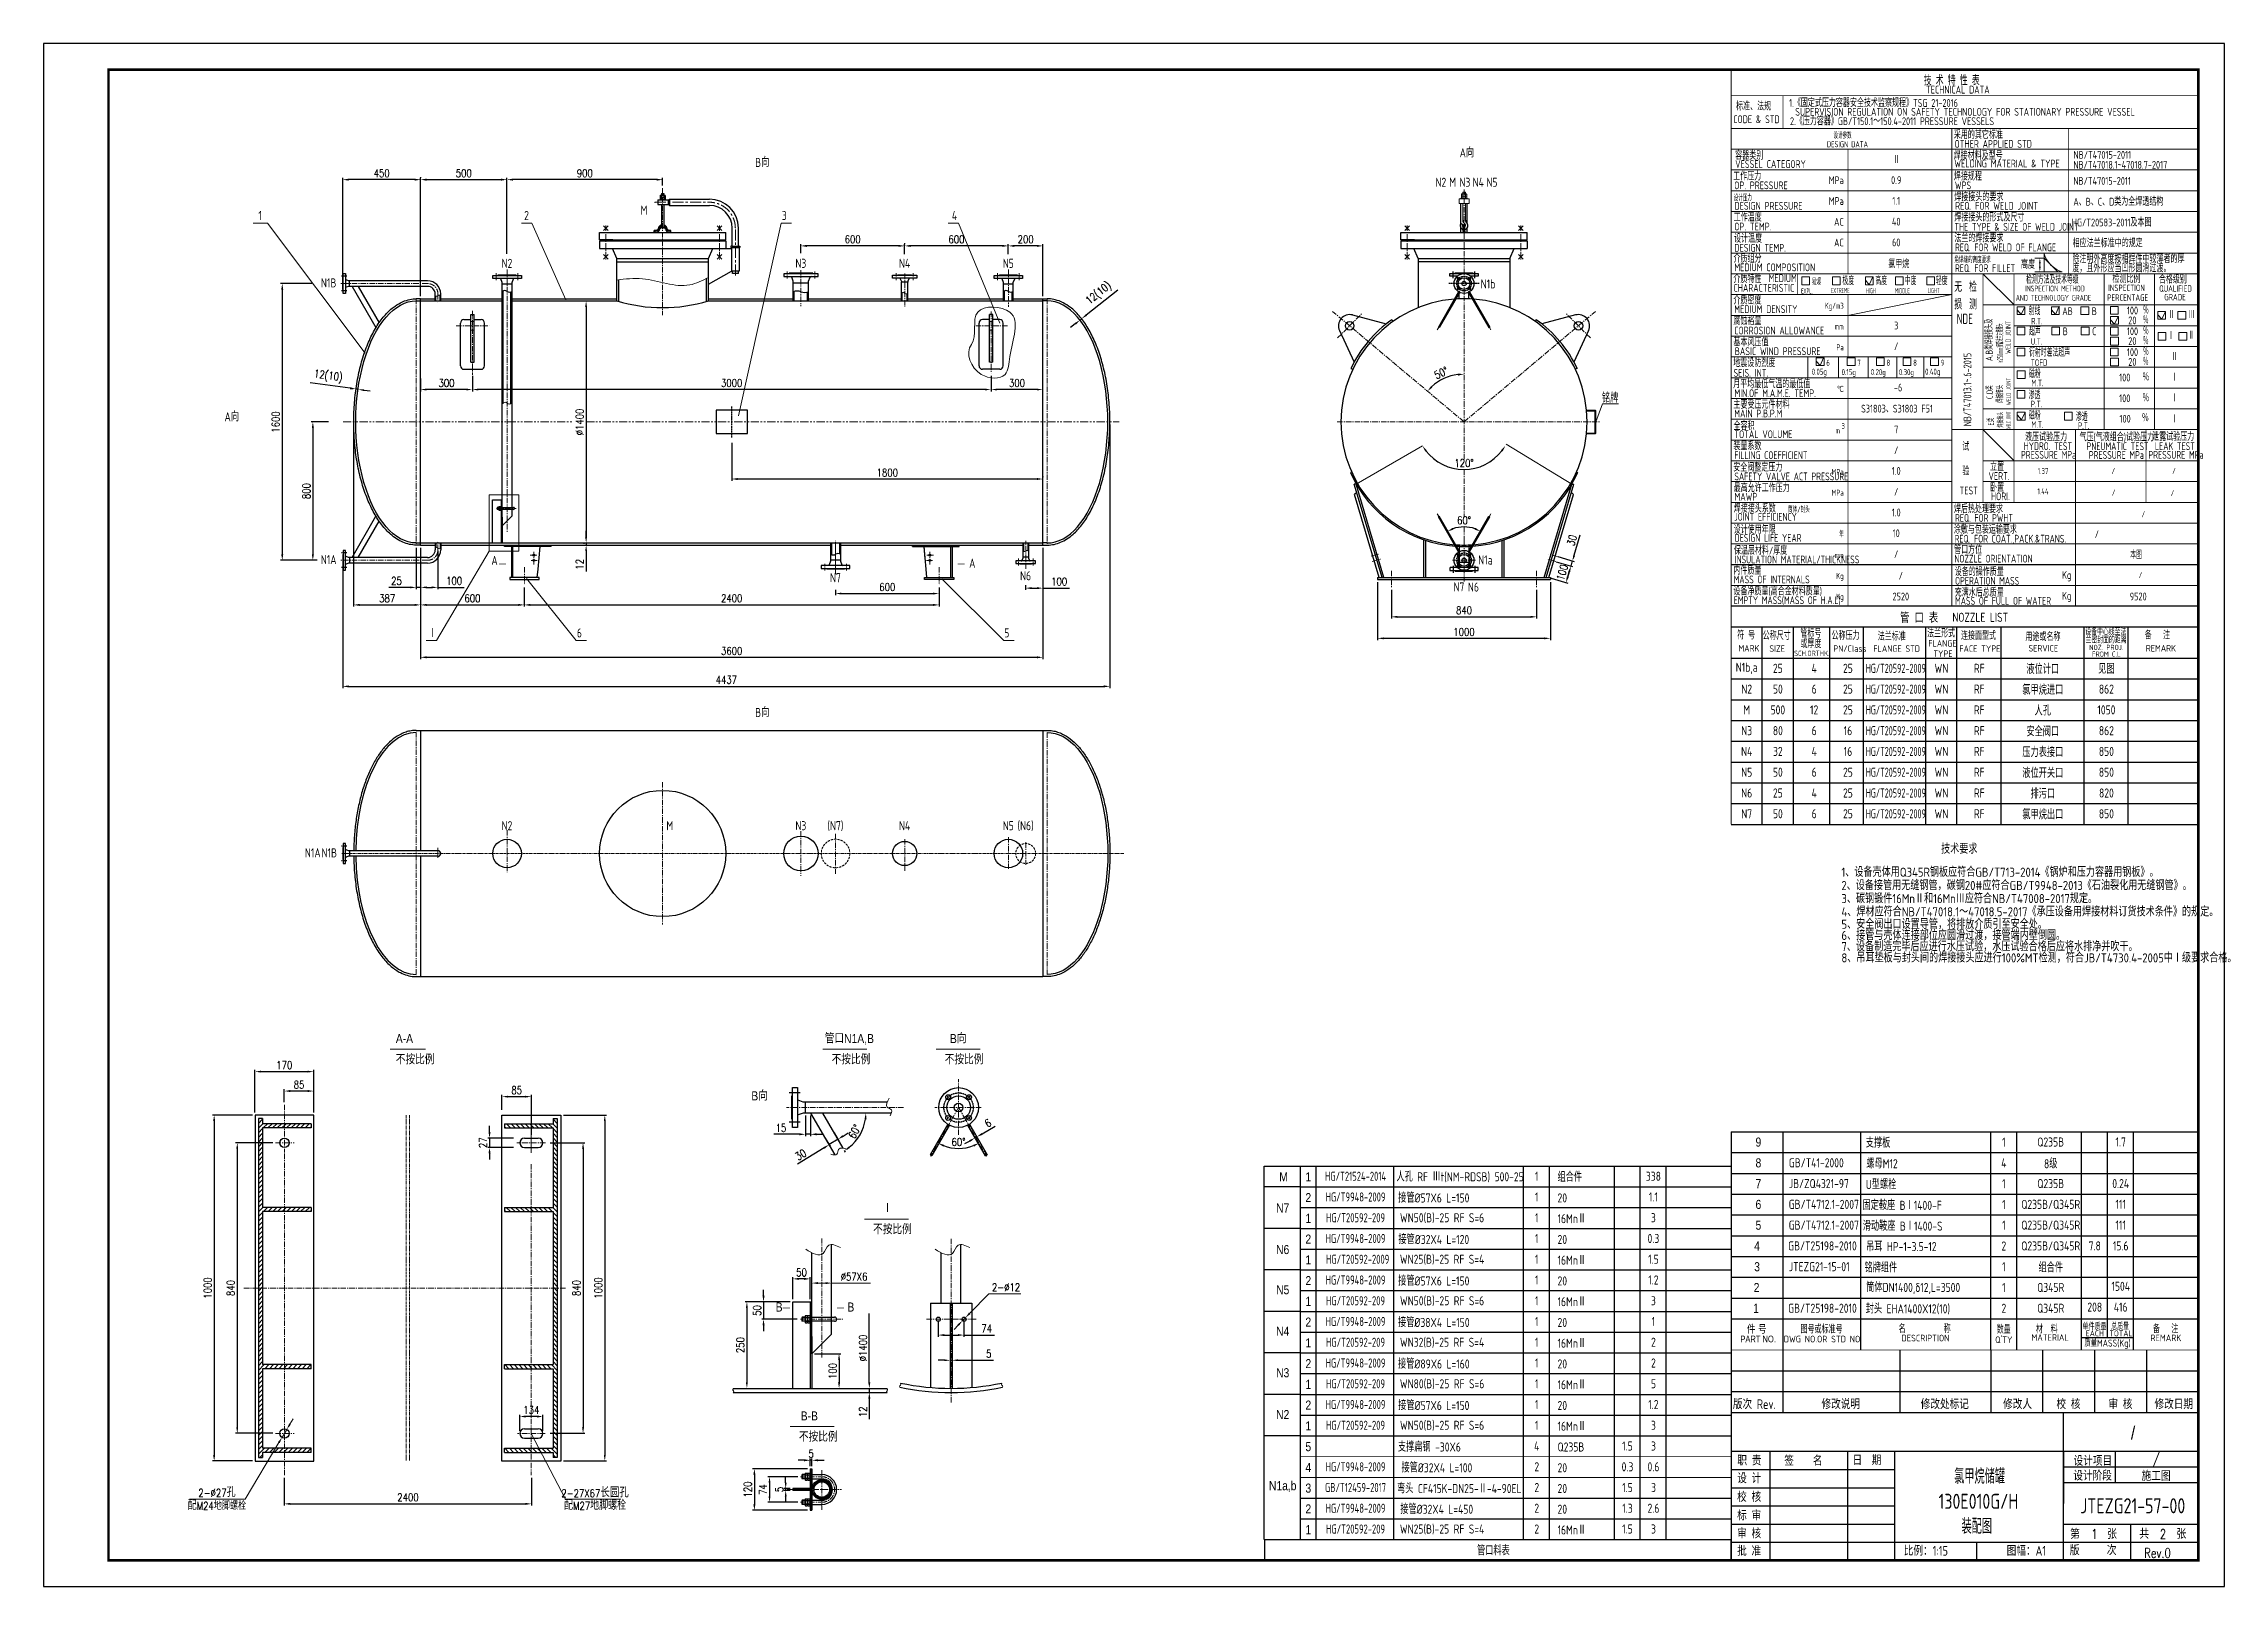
# Model space of a CAD drawing. Header units: millimetres. Extents: x 35105 to 485432, y -50286 to 1224.
# Drawn here: x 463784 to 476399, y -50286 to -41365 of the extents above; entities that cross this region are included whole.
import ezdxf
from ezdxf.enums import TextEntityAlignment as Align
from ezdxf.lldxf.tags import DXFTag

# ---------------------------------------------------------------- set-up
doc = ezdxf.new("R2010")
doc.units = ezdxf.units.MM
for name, pattern in [('ACAD_ISO05W100', [33, 24, -3, 0, -3, 0, -3]), ('CENTER', [50.8, 31.75, -6.35, 6.35, -6.35]), ('CENTERX2', [101.6, 63.5, -12.7, 12.7, -12.7]), ('CONTINOUS', [0]), ('DASHDOT-M', [36, 30, -3, 0, -3]), ('DASHDOT-S', [14, 10, -2, 0, -2]), ('DASHED', [19.05, 12.7, -6.35]), ('HIDDEN-M', [7, 5, -2]), ('PHANTOM2', [31.75, 15.875, -3.175, 3.175, -3.175, 3.175, -3.175])]:
    doc.linetypes.add(name, pattern=pattern)
doc.layers.get('0').update_dxf_attribs({"lineweight": 18})
doc.layers.get('Defpoints').update_dxf_attribs({"lineweight": 18})
for name, color, linetype in [('13', 3, 'Continuous'), ('BORDER', 7, 'Continuous'), ('CDR_DIM', 7, 'Continuous'), ('CDR_DWG3', 1, 'DASHDOT-M'), ('CDR_DWG5', 6, 'HIDDEN-M'), ('DIM', 6, 'Continuous'), ('TXT', 3, 'Continuous'), ('标题栏', 3, 'Continuous'), ('（1）细实线', 4, 'Continuous')]:
    doc.layers.add(name, color=color, linetype=linetype)
for name, color, linetype, lineweight in [('3（中心线）', 1, 'CENTER', 20), ('明细', 6, 'Continuous', 18), ('标注', 3, 'Continuous', 18), ('粗实线', 2, 'Continuous', 70), ('细实线', 1, 'Continuous', 13), ('虚线', 1, 'DASHED', 13), ('轴线', 3, 'PHANTOM2', 18), ('长点划线', 1, 'CENTERX2', 13)]:
    doc.layers.add(name, color=color, linetype=linetype, lineweight=lineweight)
doc.styles.add('HZ', font='gbenor.shx', dxfattribs={"width": 0.9, "bigfont": 'gbcbig.shx'})
doc.styles.add('HZTXT', font='ascii.shx', dxfattribs={"width": 0.9, "bigfont": 'bdihz.shx'})
doc.styles.add('PC_TEXTSTYLE', font='romans.shx', dxfattribs={"width": 0.8, "bigfont": 'hzfs.shx'})
doc.styles.add('SBHZ', font='tcc_simp.shx', dxfattribs={"width": 0.85, "bigfont": 'tcc_hzdx.shx'})
doc.styles.add('XW', font='romans.shx', dxfattribs={"width": 0.8, "bigfont": 'lytxt.shx'})
tags = doc.linetypes.add('HIDDEN', pattern=[0.375, 0.25, -0.125]).pattern_tags.tags
tags[6:7] = [DXFTag(74, 4), DXFTag(75, 0), DXFTag(340, '0'), DXFTag(46, 1.0), DXFTag(50, 0.0), DXFTag(44, 0.0), DXFTag(45, 0.0)]
tags[4:5] = [DXFTag(74, 4), DXFTag(75, 0), DXFTag(340, '0'), DXFTag(46, 1.0), DXFTag(50, 0.0), DXFTag(44, 0.0), DXFTag(45, 0.0)]
doc.dimstyles.new('15倍-基本式样', dxfattribs={"dimtxt": 45, "dimasz": 35, "dimexe": 10, "dimexo": 15, "dimgap": 15, "dimtad": 1, "dimdec": 1, "dimdsep": 46, "dimtxsty": 'XW', "dimcen": 0, "dimadec": 0, "dimazin": 0, "dimtfac": 1, "dimtdec": 1, "dimtmove": 0, "dimatfit": 3, "dimfxl": 1, "dimarcsym": 0})

msp = doc.modelspace()

# ---------------------------------------------------------------- texts
at = {"color": 0, "style": 'HZ', "width": 0.9}
for s, p in [('A向', (472016.72087, -41990.88026)), ('B向', (467940.50436, -42046.72599)), ('N2', (471865.89567, -42167.03096)), ('M', (471934.39525, -42167.03096)), ('N3', (472005.16401, -42167.03096)), ('N4', (472082.29808, -42167.03096)), ('N5', (472161.75382, -42167.03096)), ('M', (467256.2537, -42328.19538)), ('N2', (466463.82814, -42635.76432)), ('N3', (468163.82814, -42635.76432)), ('N4', (468763.82814, -42635.76432)), ('N5', (469363.82814, -42635.76432)), ('N1B', (465432.39008, -42748.88267)), ('N1b', (472138.77483, -42755.12488)), ('铭牌', (472845.22426, -43409.19893)), ('A向', (464871.85592, -43517.12023)), ('N1A', (465432.39008, -44348.88267)), ('A', (466391.99588, -44353.4637)), ('A', (469155.51543, -44370.09448)), ('N1a', (472123.70676, -44351.09358)), ('N7', (468363.82814, -44453.51983)), ('N6', (469463.82814, -44442.29629)), ('N7', (471970.5254, -44506.81338)), ('N6', (472054.40106, -44507.63801)), ('B向', (467940.50436, -45227.29966)), ('N2', (466463.82814, -45887.41617)), ('M', (467405.85211, -45887.41617)), ('N3', (468163.82814, -45887.41617)), ('(N7)', (468363.82814, -45887.41617)), ('N4', (468763.82814, -45887.41617)), ('N5', (469363.82814, -45887.41617)), ('(N6)', (469463.82814, -45887.41617)), ('N1A', (465340.59803, -46044.40236)), ('N1B', (465435.78526, -46044.40236))]:
    msp.add_text(s, height=52.5625, dxfattribs=at).set_placement(p, align=Align.MIDDLE)
at = {"color": 4, "lineweight": 25, "style": 'HZ'}
for s, p in [('技术要求', (474759.88186, -46049.1294)), ('1、设备壳体用Q345R钢板应符合GB/T713-2014《锅炉和压力容器用钢板》。', (474183.37552, -46182.81706)), ('2、设备接管用无缝钢管，碳钢20#应符合GB/T9948-2013《石油裂化用无缝钢管》。', (474183.37552, -46259.55403)), ('3、碳钢锻件16MnⅡ和16MnⅢ应符合NB/T47008-2017规定。', (474183.37552, -46335.4123)), ('4、焊材应符合NB/T47018.1～47018.5-2017《承压设备用焊接材料订货技术条件》的规定。', (474183.37552, -46411.7995)), ('5、安全阀出口设置导管，将排放介质引至安全处。', (474183.37552, -46483.75663)), ('6、接管与壳体连接部位应圆滑过渡，接管端内壁倒圆。', (474183.37552, -46548.28128)), ('7、设备制造完毕后应进行水压试验，水压试验合格后应将水排净并吹干。', (474183.37552, -46613.09537)), ('8、吊耳垫板与封头间的焊接接头应进行100%%%MT检测，符合JB/T4730.4-2005中Ⅰ级要求合格。', (474183.37552, -46678.23029))]:
    msp.add_text(s, height=52.5625, dxfattribs=at).set_placement(p)
at = {"style": 'SBHZ', "width": 0.85}
for s, p in [('A-A', (465820.94749, -47144.94554)), ('管口N1A,B', (468302.51697, -47144.94554)), ('B向', (469026.2307, -47144.94554)), ('不按比例', (465820.94749, -47267.10161)), ('不按比例', (468341.95961, -47267.10161)), ('不按比例', (468996.38054, -47267.10161)), ('B向', (467877.48246, -47476.11783)), ('Ⅰ', (468636.8095, -48127.10522)), ('不按比例', (468582.13986, -48249.26128)), ('B', (468018.24421, -48697.04473)), ('B', (468433.3254, -48697.10527)), ('B-B', (468163.13195, -49326.86358)), ('不按比例', (468152.73499, -49449.01965))]:
    msp.add_text(s, height=52.5625, dxfattribs=at).set_placement(p)
at = {"char_height": 45, "attachment_point": 5, "style": 'XW'}
for s, insert in [('%%C57X6', (468471.72965, -48494.9156)), ('2-%%C12', (469350.8761, -48557.11719)), ('{\\H1.1111x;配}M24地脚螺栓', (464786.15791, -49818.43517)), ('2-∅27{\\H1.1111x;孔}', (464786.15791, -49743.43517)), ('2-27X67{\\H1.2222x;长圆孔}', (466973.6532, -49743.43517)), ('{\\H1.1111x;配}M27{\\H1.1111x;地脚螺栓}', (466973.6532, -49818.43517))]:
    msp.add_mtext(s, dxfattribs=dict(at, insert=insert))
at = {"layer": 'DIM', "color": 3, "style": 'HZ'}
for s, height, width, p in [('标准、法规', 45.053571, 0.9, (473573.87065, -41750.98733)), ('1.《固定式压力容器安全技术监察规程》TSG 21-2016', 45.0535714, 0.9, (473880.61083, -41731.14199)), ('SUPERVISION REGULATION ON SAFETY TECHNOLOGY FOR STATIONARY PRESSURE VESSEL', 45.0535714, 0.9, (473916.16798, -41782.16997)), ('CODE & STD', 45.053571, 0.9, (473557.42846, -41825.39028)), ('2.《压力容器》GB/T150.1～150.4-2011 PRESSURE VESSELS', 45.0535714, 0.9, (473885.70407, -41836.64736)), ('采用的其它标准', 45.053571, 0.9, (474833.43735, -41915.85988)), ('容器类别 ', 45.053571, 0.9, (473568.92349, -42036.31313)), ('焊接材料及型号', 45.053571, 0.9, (474832.20013, -42036.31313)), ('OTHER APPLIED STD', 45.0535714, 0.9, (474837.88635, -41967.95591)), ('NB/T47015-2011 ', 45.0535714, 0.9, (475525.68341, -42031.15509)), ('工作压力 ', 45.053571, 0.9, (473556.91949, -42156.1456)), ('VESSEL CATEGORY ', 45.0535714, 0.9, (473568.92349, -42084.33898)), ('焊接规程', 45.053571, 0.9, (474833.43735, -42156.1456)), ('WELDING MATERIAL & TYPE', 45.0535714, 0.9, (474836.61387, -42081.48333)), ('NB/T47018.1~47018.7-2017', 45.0535714, 0.9, (475524.88582, -42088.58153)), ('OP. PRESSURE', 45.0535714, 0.9, (473563.17033, -42207.40589)), ('焊接接头的要求', 45.053571, 0.9, (474836.37456, -42276.0866)), ('WPS', 45.053571, 0.9, (474839.68819, -42207.40589)), ('A、B、C、D类为全焊透结构', 45.0535714, 0.9, (475524.88582, -42302.06824)), ('NB/T47015-2011', 45.0535714, 0.9, (475524.88582, -42181.92538)), ('工作温度    ', 45.053571, 0.9, (473560.10765, -42393.22417)), ('DESIGN PRESSURE', 45.0535714, 0.9, (473564.63895, -42325.94519)), ('焊接接头的形式及尺寸', 45.053571, 0.9, (474836.62551, -42393.22417)), ('REQ. FOR WELD JOINT', 45.0535714, 0.9, (474841.1568, -42325.94519)), (' HG/T20583-2011及本图', 45.0535714, 0.9, (475493.77706, -42422.21109)), ('设计温度     ', 45.053571, 0.9, (473562.38204, -42516.16398)), ('OP. TEMP.', 45.053571, 0.9, (473563.54679, -42445.88618)), ('法兰的焊接要求', 45.053571, 0.9, (474836.62551, -42513.36703)), ('THE TYPE & SIZE OF WELD JOINT', 45.0535714, 0.7, (474837.30542, -42447.41059)), ('相应法兰标准中的规定', 45.053571, 0.9, (475520.70986, -42542.35395)), ('介质组分', 45.053571, 0.9, (473558.93624, -42631.70445)), ('MEDIUM COMPOSITION', 45.0535714, 0.9, (473563.71849, -42681.56304)), ('DESIGN TEMP.', 45.0535714, 0.9, (473563.97612, -42568.63059)), ('REQ. FOR WELD OF FLANGE', 45.0535714, 0.7, (474840.06464, -42566.02904)), ('度，且外形应当凹形圆滑过渡。', 45.0535714, 0.9, (475519.31312, -42686.99344)), ('除注明外高度按相焊件中较薄者的厚', 45.0535714, 0.9, (475519.31312, -42632.98978)), ('介质特性', 45.053571, 0.9, (473558.42358, -42749.62552)), ('CHARACTERISTIC', 45.0535714, 0.9, (473558.90144, -42800.54222)), ('MEDIUM', 45.053571, 0.9, (473762.14394, -42744.40139)), ('REQ. FOR FILLET', 45.0535714, 0.7, (474840.06464, -42686.1719)), ('检测比例', 45.053571, 0.9, (475750.843, -42748.54913)), ('合格级别', 45.053571, 0.9, (476019.22285, -42752.17566)), ('介质密度', 45.053571, 0.9, (473558.529, -42873.19)), ('MEDIUM DENSITY', 45.0535714, 0.9, (473563.31124, -42923.04859)), ('腐蚀裕量  ', 45.053571, 0.9, (473558.529, -42992.12033)), ('CORROSION ALLOWANCE', 45.0535714, 0.9, (473563.31124, -43047.08954)), ('基本风压值', 45.053571, 0.9, (473558.52897, -43115.70958)), ('BASIC WIND PRESSURE', 45.0535714, 0.9, (473566.4994, -43166.65477)), ('地震设防烈度', 45.053571, 0.9, (473557.55048, -43235.27974)), ('SEIS. INT.', 45.053571, 0.9, (473558.78834, -43292.01211)), ('月平均最低气温的最低值  ', 45.0535714, 0.9, (473557.36435, -43357.16398)), ('MIN.OF M.A.M.E. TEMP.', 45.0535714, 0.9, (473563.97612, -43409.63059)), ('％', 45.05357, 0.9, (475923.80001, -43317.44785)), ('％', 45.05357, 0.9, (475923.80001, -43437.59071)), ('主要受压元件材料', 45.053571, 0.9, (473558.52897, -43475.84933)), ('MAIN P.B.P.M', 45.0535714, 0.9, (473563.31122, -43526.79452)), ('％', 45.05357, 0.9, (475921.00448, -43553.13375)), ('全容积 ', 45.053571, 0.9, (473559.2001, -43599.72739)), ('TOTAL VOLUME', 45.0535714, 0.9, (473563.98235, -43646.64857)), ('液压试验压力', 45.053571, 0.9, (475245.58497, -43663.93578)), ('气压(气液组合)试验压力 ', 45.0535714, 0.9, (475560.46201, -43664.20973)), ('泄露试验压力 ', 45.053571, 0.9, (475980.5187, -43661.85646)), ('装量系数', 45.053571, 0.9, (473558.64622, -43715.55742)), ('FILLING COEFFICIENT', 45.0535714, 0.7, (473563.42846, -43768.09538)), ('试', 45.05357, 0.9, (474882.26143, -43719.25255)), ('PRESSURE MPa', 45.0535714, 0.7, (475222.0692, -43765.66798)), ('HYDRO. TEST ', 45.0535714, 0.7, (475237.62093, -43715.18666)), ('PNEUMATIC TEST', 45.0535714, 0.7, (475601.15143, -43716.13768)), ('PRESSURE MPa', 45.0535714, 0.7, (475614.58889, -43766.61899)), ('PRESSURE MPa', 45.0535714, 0.7, (475959.13801, -43765.66798)), ('LEAK TEST', 45.053571, 0.7, (475996.6193, -43715.18666)), ('安全阀整定压力 ', 45.053571, 0.9, (473557.54229, -43839.43549)), ('SAFETY VALVE ACT PRESSURE', 45.0535714, 0.7, (473563.91859, -43890.38069)), ('验', 45.05357, 0.9, (474882.26143, -43859.39863)), ('VERT.', 45.053571, 0.9, (475034.12782, -43888.23823)), ('立置', 45.053571, 0.9, (475043.31278, -43835.70028)), ('最高允许工作压力   ', 45.0535714, 0.9, (473559.8567, -43958.0866)), ('MAWP', 45.053571, 0.9, (473564.63895, -44007.94519)), ('TEST', 45.053571, 0.9, (474866.54163, -43971.83841)), ('卧置', 45.053571, 0.9, (475043.3128, -43955.84314)), ('HORI.', 45.053571, 0.9, (475048.09502, -44005.58951)), ('设计使用年限   ', 45.053571, 0.9, (473559.55178, -44199.28645)), ('焊接接头系数 ', 45.053571, 0.9, (473560.12308, -44077.14124)), ('JOINT EFFICIENCY', 45.0535714, 0.7, (473563.31124, -44124.06242)), ('涂敷与包装运输要求', 45.053571, 0.9, (474833.43735, -44198.57417)), ('焊后热处理要求', 45.053571, 0.9, (474834.06014, -44079.72121)), ('REQ. FOR PWHT', 45.0535714, 0.7, (474840.43645, -44130.66641)), ('保温层材料/厚度  ', 45.053571, 0.9, (473561.28431, -44319.71811)), ('DESIGN LIFE YEAR', 45.0535714, 0.7, (473565.92814, -44246.20762)), ('管口方位', 45.053571, 0.9, (474835.02226, -44315.11648)), ('REQ. FOR COAT.,PACK.&TRANS.', 45.0535714, 0.7, (474837.88635, -44250.67019)), ('内件质量 ', 45.053571, 0.9, (473558.50441, -44435.25934)), ('INSULATION MATERIAL/THICKNESS', 45.0535714, 0.7, (473566.06655, -44370.6633)), ('NOZZLE ORIENTATION', 45.0535714, 0.7, (474836.61634, -44366.06167)), ('设备的操作质量 ', 45.053571, 0.9, (474838.43189, -44443.01856)), ('设备净质量(高合金材料质量) ', 45.0535714, 0.9, (473558.50441, -44555.40219)), ('MASS OF INTERNALS', 45.0535714, 0.7, (473560.09849, -44486.20452)), ('充满水后总质量 ', 45.053571, 0.9, (474838.43189, -44563.16142)), ('OPERATION MASS', 45.0535714, 0.7, (474840.78153, -44493.96373)), ('EMPTY MASS(MASS OF H.A.L)', 45.0535714, 0.7, (473560.09849, -44606.34738)), ('MASS OF FULL OF WATER', 45.0535714, 0.7, (474840.78153, -44610.13248))]:
    msp.add_text(s, height=height, dxfattribs=dict(at, width=width)).set_placement(p)
at = {"layer": 'DIM', "color": 3, "style": 'HZ', "width": 0.9}
for s, p in [('MPa', (474196.57706, -42177.92801)), ('MPa', (474196.57706, -42298.07087)), ('AC', (474196.57706, -42418.21372)), ('AC', (474196.57706, -42538.35658))]:
    msp.add_text(s, height=45.053571, dxfattribs=at).set_placement(p, align=Align.RIGHT)
for s, height, p in [('0.9', 45.053571, (474500.1911, -42154.4873)), ('Ⅱ', 45.05357, (474500.1911, -42034.34445)), ('1.1', 45.053571, (474500.1911, -42274.63016)), ('40', 45.053571, (474500.1911, -42394.77302)), ('60', 45.053571, (474500.1911, -42514.91588)), ('氯甲烷', 45.053571, (474515.12572, -42635.05873)), ('100', 45.053571, (475867.16628, -42908.73903)), ('3', 45.05357, (474500.1911, -42995.4873)), ('100', 45.053571, (475867.16628, -43028.88189)), ('20', 45.053571, (475866.23444, -42965.54367)), ('/', 45.05357, (474500.1911, -43115.63016)), ('100', 45.053571, (475867.16628, -43149.30668)), ('20', 45.053571, (475866.23444, -43206.11132)), ('-6', 45.053571, (474511.17345, -43353.68857)), ('100', 45.053571, (475822.43777, -43296.22711)), ('100', 45.053571, (475822.43777, -43416.36997)), ('Ⅰ', 45.05357, (476110.31914, -43293.50102)), ('Ⅰ', 45.05357, (476110.31914, -43413.64388)), ('S31803、S31803 F51', 45.0535714, (474504.94446, -43476.05873)), ('100', 45.053571, (475824.32849, -43534.33561)), ('Ⅰ', 45.05357, (476110.31914, -43533.78673)), ('7', 45.05357, (474500.1911, -43596.20159)), ('/', 45.05357, (474500.1911, -43716.34445)), ('1.0', 45.053571, (474500.1911, -43836.4873)), ('/', 45.05357, (474500.1911, -43956.63016)), ('1.0', 45.053571, (474500.1911, -44076.77302)), ('10', 45.053571, (474500.1911, -44196.91588)), ('/', 45.05357, (474500.1911, -44317.05873)), ('/', 45.05357, (474526.85793, -44442.25889)), ('2520', 45.053571, (474526.85793, -44562.40174)), ('9520', 45.053571, (475899.94827, -44562.40174))]:
    msp.add_text(s, height=height, dxfattribs=at).set_placement(p, align=Align.MIDDLE)
at = {"layer": 'TXT', "color": 3, "style": 'HZ', "width": 0.9}
for s, height, p in [('管 口 表', 60.071429, (474522.21109, -44714.87482)), ('NOZZLE LIST ', 52.5625, (474825.16926, -44708.85432)), ('符 号', 45.053571, (473580.63832, -44809.88698)), ('公称尺寸', 45.053571, (473727.87832, -44812.24563)), ('管标号', 45.053571, (473945.93476, -44799.73318)), ('公称压力', 45.053571, (474126.07616, -44812.24563)), ('备   注', 45.053571, (475937.3728, -44809.88698)), ('MARK', 37.544643, (473587.29171, -44880.62129)), ('SIZE', 37.544643, (473766.45045, -44882.32145)), ('SCH.ORTHK.', 30.035714, (473909.41208, -44905.67714)), ('或厚度', 45.053571, (473945.93437, -44859.17773)), ('PN/Class', 37.544643, (474136.44489, -44882.32145)), ('FLANGE STD', 37.544643, (474367.72049, -44882.36235)), ('FLANGE', 37.544643, (474685.53559, -44852.30279)), ('TYPE', 37.544643, (474715.37708, -44911.62296)), ('FACE TYPE ', 37.544643, (474864.89435, -44882.29136)), ('SERVICE', 37.544643, (475265.11991, -44880.64013)), ('NOZ. PROJ.', 30.035714, (475616.50939, -44871.64328)), ('FROM C.L', 30.035714, (475632.56472, -44910.41781)), ('REMARK', 37.544643, (475944.02619, -44880.62129))]:
    msp.add_text(s, height=height, dxfattribs=at).set_placement(p)
at = {"layer": 'TXT', "color": 3, "style": 'HZ'}
for s, height, width, p in [('法兰标准', 45.053571, 0.9, (474474.61268, -44788.06738)), ('用途或名称', 45.053571, 0.9, (475349.2414, -44790.431)), ('N1b,a', 52.5625, 0.9, (473635.25908, -44977.61059)), ('25', 52.5625, 0.9, (473815.47337, -44977.61059)), ('4', 52.5625, 0.9, (474025.72337, -44977.61059)), ('25', 52.5625, 0.9, (474220.95551, -44977.61059)), ('HG/T20592-2009', 52.5625, 0.7, (474497.73097, -44977.61059)), ('WN', 52.5625, 0.9, (474761.59837, -44977.61059)), ('RF', 52.5625, 0.9, (474980.82175, -44977.61059)), ('液位计口', 52.5625, 0.9, (475347.97266, -44977.61059)), ('见图', 52.5625, 0.9, (475716.10757, -44977.61059)), ('N2', 52.5625, 0.9, (473635.25908, -45097.75345)), ('50', 52.5625, 0.9, (473815.47337, -45097.75345)), ('6', 52.5625, 0.9, (474025.72337, -45097.75345)), ('25', 52.5625, 0.9, (474220.95551, -45097.75345)), ('HG/T20592-2009', 52.5625, 0.7, (474497.73097, -45097.75345)), ('WN', 52.5625, 0.9, (474761.59837, -45097.75345)), ('RF', 52.5625, 0.9, (474980.82175, -45097.75345)), ('氯甲烷进口', 52.5625, 0.9, (475347.97266, -45097.75345)), ('862', 52.5625, 0.9, (475716.10757, -45097.75345)), ('M', 52.5625, 0.9, (473635.25908, -45217.8963)), ('500', 52.5625, 0.9, (473815.47337, -45217.8963)), ('12', 52.5625, 0.9, (474025.72337, -45217.8963)), ('25', 52.5625, 0.9, (474220.95551, -45217.8963)), ('HG/T20592-2009', 52.5625, 0.7, (474497.73097, -45217.8963)), ('WN', 52.5625, 0.9, (474761.59837, -45217.8963)), ('RF', 52.5625, 0.9, (474980.82175, -45217.8963)), ('人孔', 52.5625, 0.9, (475347.97266, -45217.8963)), ('1050', 52.5625, 0.9, (475716.10757, -45217.8963)), ('N3', 52.5625, 0.9, (473635.25908, -45338.03916)), ('80', 52.5625, 0.9, (473815.47337, -45338.03916)), ('6', 52.5625, 0.9, (474025.72337, -45338.03916)), ('16', 52.5625, 0.9, (474220.95551, -45338.03916)), ('HG/T20592-2009', 52.5625, 0.7, (474497.73097, -45338.03916)), ('WN', 52.5625, 0.9, (474761.59837, -45338.03916)), ('RF', 52.5625, 0.9, (474980.82175, -45338.03916)), ('安全阀口', 52.5625, 0.9, (475347.97266, -45338.03916)), ('862', 52.5625, 0.9, (475716.10757, -45338.03916)), ('N4', 52.5625, 0.9, (473635.25908, -45458.18202)), ('32', 52.5625, 0.9, (473815.47337, -45458.18202)), ('4', 52.5625, 0.9, (474025.72337, -45458.18202)), ('16', 52.5625, 0.9, (474220.95551, -45458.18202)), ('HG/T20592-2009', 52.5625, 0.7, (474497.73097, -45458.18202)), ('WN', 52.5625, 0.9, (474761.59837, -45458.18202)), ('RF', 52.5625, 0.9, (474980.82175, -45458.18202)), ('压力表接口', 52.5625, 0.9, (475347.97266, -45458.18202)), ('850', 52.5625, 0.9, (475716.10757, -45458.18202)), ('N5', 52.5625, 0.9, (473635.25908, -45578.32487)), ('50', 52.5625, 0.9, (473815.47337, -45578.32487)), ('6', 52.5625, 0.9, (474025.72337, -45578.32487)), ('25', 52.5625, 0.9, (474220.95551, -45578.32487)), ('HG/T20592-2009', 52.5625, 0.7, (474497.73097, -45578.32487)), ('WN', 52.5625, 0.9, (474761.59837, -45578.32487)), ('RF', 52.5625, 0.9, (474980.82175, -45578.32487)), ('液位开关口', 52.5625, 0.9, (475347.97266, -45578.32487)), ('850', 52.5625, 0.9, (475716.10757, -45578.32487)), ('N6', 52.5625, 0.9, (473635.25908, -45698.46773)), ('N7', 52.5625, 0.9, (473635.25908, -45818.61059)), ('25', 52.5625, 0.9, (473815.47337, -45698.46773)), ('50', 52.5625, 0.9, (473815.47337, -45818.61059)), ('4', 52.5625, 0.9, (474025.72337, -45698.46773)), ('6', 52.5625, 0.9, (474025.72337, -45818.61059)), ('25', 52.5625, 0.9, (474220.95551, -45698.46773)), ('25', 52.5625, 0.9, (474220.95551, -45818.61059)), ('HG/T20592-2009', 52.5625, 0.7, (474497.73097, -45698.46773)), ('HG/T20592-2009', 52.5625, 0.7, (474497.73097, -45818.61059)), ('WN', 52.5625, 0.9, (474761.59837, -45698.46773)), ('WN', 52.5625, 0.9, (474761.59837, -45818.61059)), ('RF', 52.5625, 0.9, (474980.82175, -45698.46773)), ('RF', 52.5625, 0.9, (474980.82175, -45818.61059)), ('氯甲烷出口', 52.5625, 0.9, (475347.97266, -45818.61059)), ('排污口', 52.5625, 0.9, (475347.97266, -45698.46773)), ('850', 52.5625, 0.9, (475716.10757, -45818.61059)), ('820', 52.5625, 0.9, (475716.10757, -45698.46773)), ('GB/T41-2000', 52.5625, 0.9, (474038.07015, -47836.72803)), ('螺母M12', 52.5625, 0.9, (474418.12976, -47836.72803)), ('支撑板', 52.5625, 0.9, (474395.14956, -47716.58517)), ('1', 52.5625, 0.9, (475122.87735, -47717.77148)), ('Q235B', 52.5625, 0.9, (475393.96987, -47716.58517)), ('8级', 52.5625, 0.9, (475393.96987, -47836.72803)), ('1.7', 52.5625, 0.9, (475798.71036, -47716.59408)), ('HG/T21524-2014', 52.5625, 0.8, (471372.48761, -47914.4322)), ('人孔 RF Ⅲt(NM-RDSB) 500-25', 52.5625, 0.9, (471977.46515, -47914.4322)), ('1', 52.5625, 0.9, (472420.77624, -47914.4322)), ('338', 52.5625, 0.9, (473095.78185, -47914.32012)), ('JB/ZQ4321-97', 52.5625, 0.9, (474052.94173, -47956.87088)), ('U型螺栓', 52.5625, 0.9, (474412.62692, -47956.87088)), ('4', 52.5625, 0.9, (475122.87735, -47837.77148)), ('1', 52.5625, 0.9, (475122.90679, -47957.77148)), ('Q235B', 52.5625, 0.9, (475393.96987, -47956.87088)), ('0.24', 52.5625, 0.9, (475798.71036, -47956.87979)), ('HG/T9948-2009', 52.5625, 0.8, (471372.48761, -48034.4322)), ('接管%%C57X6 L=150', 52.5625, 0.9, (471825.20932, -48034.4322)), ('1', 52.5625, 0.9, (472420.77624, -48034.4322)), ('1.1', 52.5625, 0.9, (473095.50644, -48034.44111)), ('GB/T4712.1-2007', 52.5625, 0.9, (474081.41869, -48077.01374)), ('固定鞍座 BⅠ1400-F', 52.5625, 0.9, (474534.63183, -48077.01374)), ('1', 52.5625, 0.9, (475122.94154, -48077.89098)), ('Q235B/Q345R', 52.5625, 0.9, (475393.96987, -48077.01374)), ('111', 52.5625, 0.9, (475798.71036, -48077.02265)), ('HG/T20592-209', 52.5625, 0.8, (471372.59614, -48154.4322)), ('WN50(B)-25 RF S=6', 52.5625, 0.9, (471873.14808, -48154.4322)), ('1', 52.5625, 0.9, (472420.77624, -48154.4322)), ('3', 52.5625, 0.9, (473095.52396, -48154.41918)), ('GB/T4712.1-2007', 52.5625, 0.9, (474081.41869, -48197.1566)), ('滑动鞍座 BⅠ1400-S', 52.5625, 0.9, (474537.3836, -48197.1566)), ('1', 52.5625, 0.9, (475122.91548, -48197.86925)), ('Q235B/Q345R', 52.5625, 0.9, (475393.96987, -48197.1566)), ('111', 52.5625, 0.9, (475798.71036, -48197.16551)), ('HG/T9948-2009', 52.5625, 0.8, (471372.48761, -48274.4322)), ('接管%%C32X4 L=120', 52.5625, 0.9, (471825.20932, -48274.4322)), ('1', 52.5625, 0.9, (472420.77624, -48274.4322)), ('0.3', 52.5625, 0.9, (473095.50644, -48274.44111)), ('GB/T25198-2010', 52.5625, 0.9, (474073.61872, -48317.29946)), ('吊耳 HP-1-3.5-12', 52.5625, 0.9, (474529.87338, -48317.29946)), ('2', 52.5625, 0.9, (475122.90679, -48317.84752)), ('Q235B/Q345R', 52.5625, 0.9, (475393.96987, -48317.29946)), ('7.8', 52.5625, 0.9, (475648.53179, -48317.30837)), ('15.6', 52.5625, 0.9, (475798.71036, -48317.30837)), ('HG/T20592-2009', 52.5625, 0.8, (471384.79485, -48394.4322)), ('WN25(B)-25 RF S=4', 52.5625, 0.9, (471873.14808, -48394.4322)), ('1', 52.5625, 0.9, (472420.77624, -48394.4322)), ('1.5', 52.5625, 0.9, (473095.84071, -48394.44111)), ('JTEZG21-15-01', 52.5625, 0.9, (474054.84395, -48437.44231)), ('铭牌组件', 52.5625, 0.9, (474411.38049, -48437.44231)), ('1', 52.5625, 0.9, (475122.90679, -48437.72803)), ('组合件', 52.5625, 0.9, (475393.96987, -48437.44231)), ('HG/T9948-2009', 52.5625, 0.8, (471372.48761, -48514.4322)), ('接管%%C57X6 L=150', 52.5625, 0.9, (471825.20932, -48514.4322)), ('1', 52.5625, 0.9, (472420.77624, -48514.4322)), ('1.2', 52.5625, 0.9, (473095.58335, -48514.44111)), ('筒体DN1400,δ12,L=3500', 52.5625, 0.9, (474598.56296, -48557.58517)), ('1', 52.5625, 0.9, (475122.90679, -48557.72803)), ('Q345R', 52.5625, 0.9, (475393.96987, -48557.58517)), ('1504', 52.5625, 0.9, (475798.71036, -48551.0655)), ('HG/T20592-209', 52.5625, 0.8, (471372.48761, -48634.4322)), ('WN50(B)-25 RF S=6', 52.5625, 0.9, (471873.14808, -48634.4322)), ('1', 52.5625, 0.9, (472420.77624, -48634.4322)), ('3', 52.5625, 0.9, (473095.63595, -48634.44111)), ('GB/T25198-2010', 52.5625, 0.9, (474073.61872, -48677.72803)), ('封头 EHA1400X12(10)', 52.5625, 0.9, (474567.98773, -48677.72803)), ('2', 52.5625, 0.9, (475122.90679, -48677.72803)), ('Q345R', 52.5625, 0.9, (475393.96987, -48677.72803)), ('208', 52.5625, 0.9, (475648.53179, -48671.20836)), ('416', 52.5625, 0.9, (475798.71036, -48671.20836)), ('HG/T9948-2009', 52.5625, 0.8, (471372.48761, -48754.4322)), ('接管%%C38X4 L=150', 52.5625, 0.9, (471825.20932, -48754.4322)), ('1', 52.5625, 0.9, (472420.77624, -48754.4322)), ('1', 52.5625, 0.9, (473095.65348, -48754.44111)), ('HG/T20592-209', 52.5625, 0.8, (471372.48761, -48874.4322)), ('WN32(B)-25 RF S=4', 52.5625, 0.9, (471873.14808, -48874.4322)), ('1', 52.5625, 0.9, (472420.77624, -48874.4322)), ('2', 52.5625, 0.9, (473095.67101, -48874.44111)), ('HG/T9948-2009', 52.5625, 0.8, (471372.48761, -48994.4322)), ('接管%%C89X6 L=160', 52.5625, 0.9, (471825.20932, -48994.4322)), ('1', 52.5625, 0.9, (472420.7468, -48994.4322)), ('2', 52.5625, 0.9, (473095.68855, -48994.44111)), ('HG/T20592-209', 52.5625, 0.8, (471372.48761, -49114.4322)), ('WN80(B)-25 RF S=6', 52.5625, 0.9, (471873.14808, -49114.4322)), ('1', 52.5625, 0.9, (472420.7468, -49114.4322)), ('5', 52.5625, 0.9, (473095.84071, -49114.44111)), ('HG/T9948-2009', 52.5625, 0.8, (471372.48761, -49234.4322)), ('WN50(B)-25 RF S=6', 52.5625, 0.9, (471873.14808, -49354.4322)), ('接管%%C57X6 L=150', 52.5625, 0.9, (471825.20932, -49234.4322)), ('1', 52.5625, 0.9, (472420.77624, -49234.4322)), ('1.2', 52.5625, 0.9, (473095.72361, -49234.44111)), ('HG/T20592-209', 52.5625, 0.8, (471372.48761, -49354.4322)), ('支撑扁钢 -30X6', 52.5625, 0.9, (471799.87819, -49474.51911)), ('4', 52.5625, 0.9, (472420.78493, -49474.52997)), ('1', 52.5625, 0.9, (472420.81099, -49354.5517)), ('1.5', 52.5625, 0.9, (472945.62196, -49474.60951)), ('3', 52.5625, 0.9, (473095.74114, -49354.44111)), ('3', 52.5625, 0.9, (473096.01218, -49474.48852)), ('HG/T9948-2009', 52.5625, 0.8, (471372.53442, -49594.44306)), ('接管%%C32X4 L=100', 52.5625, 0.9, (471843.21858, -49594.49738)), ('2', 52.5625, 0.9, (472420.77624, -49594.50824)), ('0.3', 52.5625, 0.9, (472945.64187, -49594.58778)), ('0.6', 52.5625, 0.9, (473096.03209, -49594.4668)), ('GB/T12459-2017', 52.5625, 0.8, (471372.50527, -49714.38874)), ('弯头 CF415K-DN25-Ⅱ-4-90EL', 52.5625, 0.9, (471972.89603, -49714.38874)), ('2', 52.5625, 0.9, (472420.77624, -49714.38874)), ('1.5', 52.5625, 0.9, (472945.71895, -49714.56605)), ('3', 52.5625, 0.9, (473096.10917, -49714.44507)), ('HG/T9948-2009', 52.5625, 0.8, (471372.51704, -49834.38874)), ('接管%%C32X4 L=450', 52.5625, 0.9, (471842.15478, -49834.38874)), ('2', 52.5625, 0.9, (472420.77624, -49834.38874)), ('1.3', 52.5625, 0.9, (472945.70158, -49834.39765)), ('2.6', 52.5625, 0.9, (473096.0918, -49834.27667)), ('HG/T20592-209', 52.5625, 0.8, (471372.51704, -49954.38874)), ('WN25(B)-25 RF S=4', 52.5625, 0.9, (471873.17751, -49954.38874)), ('2', 52.5625, 0.9, (472420.77624, -49954.38874)), ('1.5', 52.5625, 0.9, (472945.70158, -49954.39765)), ('3', 52.5625, 0.9, (473096.0918, -49954.27667))]:
    msp.add_text(s, height=height, dxfattribs=dict(at, width=width)).set_placement(p, align=Align.MIDDLE)
at = {"layer": 'TXT', "color": 3, "style": 'HZ', "width": 0.9}
for s, height, p in [('法兰形式', 45.053571, (474759.84513, -44798.57064)), ('连接面型式', 45.053571, (474976.20334, -44812.40381)), ('设备中心线至法', 37.544643, (475712.61187, -44785.86775)), ('兰密封面的距离', 37.544643, (475713.94983, -44832.6646))]:
    msp.add_text(s, height=height, dxfattribs=at).set_placement(p, align=Align.CENTER)
at = {"layer": 'TXT'}
for s, height, style, width, p in [('8', 52.5625, 'SBHZ', 0.85, (473686.37591, -47863.441)), ('9', 52.5625, 'SBHZ', 0.85, (473686.37591, -47743.29814)), ('组合件', 52.5, 'HZ', 0.9, (472541.17434, -47946.21336)), ('7', 52.5625, 'SBHZ', 0.85, (473686.37591, -47983.58385)), ('20', 52.5, 'HZ', 0.9, (472541.17434, -48066.21336)), ('6', 52.5625, 'SBHZ', 0.85, (473686.37591, -48103.72671)), ('6', 52.5625, 'SBHZ', 0.85, (473686.37591, -48103.72671)), ('16MnⅡ', 52.5, 'HZ', 0.9, (472541.17434, -48186.21336)), ('5', 52.5625, 'SBHZ', 0.85, (473686.37591, -48223.86957)), ('20', 52.5, 'HZ', 0.9, (472541.17434, -48306.21336)), ('4', 52.5625, 'SBHZ', 0.85, (473678.76033, -48344.01243)), ('16MnⅡ', 52.5, 'HZ', 0.9, (472541.17434, -48426.21336)), ('3', 52.5625, 'SBHZ', 0.85, (473678.76033, -48464.15528)), ('20', 52.5, 'HZ', 0.9, (472541.17434, -48546.21336)), ('2', 52.5625, 'SBHZ', 0.85, (473675.81766, -48584.29814)), ('16MnⅡ', 52.5, 'HZ', 0.9, (472541.17434, -48666.21336)), ('1', 52.5625, 'SBHZ', 0.85, (473672.86185, -48704.441)), ('20', 52.5, 'HZ', 0.9, (472541.20377, -48786.21336)), ('16MnⅡ', 52.5, 'HZ', 0.9, (472541.17434, -48906.21336)), ('20', 52.5, 'HZ', 0.9, (472541.17434, -49026.21336)), ('16MnⅡ', 52.5, 'HZ', 0.9, (472541.17434, -49146.21336)), ('版次 Rev.', 56.316964, 'HZTXT', 0.9, (473555.22896, -49260.73623)), ('修改说明', 56.316964, 'HZTXT', 0.9, (474067.75394, -49260.73623)), ('修改处标记', 56.316964, 'HZTXT', 0.9, (474641.76623, -49260.73623)), ('修改人', 56.316964, 'HZTXT', 0.9, (475118.35583, -49260.73623)), ('校 核', 56.316964, 'HZTXT', 0.9, (475427.13985, -49260.73623)), ('审 核', 56.316964, 'HZTXT', 0.9, (475727.49699, -49260.73623)), ('修改日期', 56.316964, 'HZTXT', 0.9, (475994.14651, -49260.73623)), ('20', 52.5, 'HZ', 0.9, (472541.22984, -49266.21336)), ('16MnⅡ', 52.5, 'HZ', 0.9, (472541.12218, -49386.36001)), ('20', 52.5, 'HZ', 0.9, (472541.22984, -49626.31655)), ('Q235B', 52.5, 'HZ', 0.9, (472541.21767, -49506.33828)), ('职 责', 56.316964, 'HZTXT', 0.9, (473581.55223, -49586.53175)), ('签    名', 56.316964, 'HZTXT', 0.9, (473852.56919, -49588.08218)), ('日  期', 56.316964, 'HZTXT', 0.9, (474247.70266, -49584.98112)), ('设计项目', 56.316964, 'HZTXT', 0.9, (475526.23983, -49588.73081)), ('20', 52.5, 'HZ', 0.9, (472541.21072, -49746.1699)), ('设 计', 56.316964, 'HZTXT', 0.9, (473580.00061, -49689.41645)), ('设计阶段', 56.316964, 'HZTXT', 0.9, (475524.94777, -49674.33219)), ('20', 52.5, 'HZ', 0.9, (472541.20377, -49866.1699)), ('校 核', 56.316964, 'HZTXT', 0.9, (473580.00061, -49797.66318)), ('16MnⅡ', 52.5, 'HZ', 0.9, (472541.20377, -49986.1699)), ('标 审', 56.316964, 'HZTXT', 0.9, (473580.00061, -49904.4006)), ('审 核', 56.316964, 'HZTXT', 0.9, (473580.00061, -50008.69218)), ('第     张', 56.316964, 'PC_TEXTSTYLE', 0.75, (475505.48706, -50011.9458)), ('共     张', 56.316964, 'PC_TEXTSTYLE', 0.75, (475906.57374, -50010.91332)), ('管口料表', 52.5, 'HZ', 0.9, (472075.44477, -50106.1699)), ('批 准', 56.316964, 'HZTXT', 0.9, (473580.00061, -50109.81184)), ('比例：1:15', 56.316964, 'HZTXT', 0.9, (474543.64823, -50108.46302)), ('图幅：A1', 56.316964, 'HZTXT', 0.9, (475139.10636, -50108.46302)), ('版     次', 56.316964, 'PC_TEXTSTYLE', 0.75, (475503.76039, -50105.53658)), ('1', 56.31696, 'PC_TEXTSTYLE', 0.75, (475629.4713, -50011.9458)), ('Rev.0', 56.316964, 'PC_TEXTSTYLE', 0.75, (475934.8051, -50121.25934)), ('2', 56.31696, 'PC_TEXTSTYLE', 0.75, (476025.56749, -50011.9458))]:
    msp.add_text(s, height=height, dxfattribs=dict(at, style=style, width=width)).set_placement(p)
at = {"layer": 'TXT', "style": 'SBHZ', "width": 0.85}
for s, p in [('M', (470956.39377, -47944.32457)), ('1', (471099.43188, -47944.32457)), ('2', (471099.43188, -48064.32457)), ('N7', (470951.1858, -48124.55658)), ('1', (471099.43188, -48184.32457)), ('N6', (470951.1858, -48364.55658)), ('2', (471099.43188, -48304.32457)), ('1', (471099.43188, -48424.32457)), ('N5', (470951.1858, -48597.10531)), ('2', (471099.43188, -48544.32457)), ('1', (471099.43188, -48664.32457)), ('N4', (470951.1858, -48837.10531)), ('2', (471099.43188, -48784.32457)), ('1', (471099.43188, -48904.32457)), ('N3', (470951.1858, -49077.10531)), ('2', (471099.43188, -49024.32457)), ('1', (471099.43188, -49144.32457)), ('N2', (470951.1858, -49318.84303)), ('2', (471099.43188, -49264.32457)), ('1', (471099.43188, -49384.32457)), ('4', (471099.46132, -49624.32457)), ('5', (471099.46132, -49504.32457)), ('N1a,b', (470951.21524, -49730.16622)), ('3', (471099.46132, -49744.28111)), ('2', (471099.46132, -49864.28111)), ('1', (471099.46132, -49984.28111))]:
    msp.add_text(s, height=52.5, dxfattribs=at).set_placement(p, align=Align.CENTER)
at = {"layer": 'TXT'}
for s, height, style, width, p in [('件 号', 45.053571, 'SBHZ', 0.85, (473693.43788, -48796.24633)), ('图号或标准号', 45.053571, 'HZ', 0.9, (474068.56279, -48794.76695)), ('名          称', 45.0535714, 'HZ', 0.9, (474664.75521, -48791.51604)), ('数量', 45.053571, 'HZ', 0.9, (475122.02694, -48796.31681)), ('材  料', 45.053571, 'HZ', 0.9, (475370.9798, -48794.90042)), ('单件质量', 38.295536, 'HZ', 0.9, (475647.27746, -48779.68352)), ('EACH', 34.465982, 'HZ', 0.9, (475648.87799, -48823.30944)), ('TOTAL', 34.465982, 'HZ', 0.9, (475800.52491, -48823.44196)), ('总质量', 38.295536, 'HZ', 0.9, (475795.32998, -48779.22974)), ('备   注', 45.053571, 'HZ', 0.9, (476058.70966, -48792.68935)), ('PART NO.', 38.295536, 'SBHZ', 0.85, (473701.46338, -48855.63781)), ('DWG NO.OR STD NO.', 38.2955357, 'HZ', 0.9, (474076.30459, -48856.05191)), ('DESCRIPTION', 38.2955357, 'HZ', 0.9, (474669.1686, -48850.16975)), ("Q'TY", 38.295536, 'HZ', 0.9, (475122.75364, -48856.1318)), ('MATERIAL', 38.295536, 'HZ', 0.9, (475390.20141, -48847.09786)), ('质量MASS(Kg)', 40.548214, 'HZ', 0.9, (475722.74123, -48880.06483)), ('REMARK', 38.295536, 'HZ', 0.9, (476060.17246, -48849.1437)), ('/', 75.08929, 'SBHZ', 0.9, (475870.09213, -49397.82995)), ('/', 56.31696, 'PC_TEXTSTYLE', 0.8, (476003.51178, -49553.51531)), ('氯甲烷储罐', 87.103574, 'HZ', 0.9, (474982.24493, -49644.9355)), ('施工图', 56.316964, 'PC_TEXTSTYLE', 0.8, (476003.51178, -49643.62245)), ('130E010G/H', 87.103574, 'HZ', 0.9, (474976.00431, -49794.15869)), ('JTEZG21-57-00', 87.1035743, 'HZ', 0.9, (475868.51485, -49820.01384)), ('装配图', 87.103574, 'HZ', 0.9, (474966.21058, -49934.04794))]:
    msp.add_text(s, height=height, dxfattribs=dict(at, style=style, width=width)).set_placement(p, align=Align.MIDDLE)
at = {"layer": '明细', "style": 'HZ', "width": 0.9}
for s, p in [('1', (465036.25835, -42359.09651)), ('2', (466577.01389, -42359.09651)), ('3', (468068.16072, -42359.09651)), ('4', (469052.78278, -42359.09651)), ('Ⅰ', (466032.59935, -44772.77245)), ('6', (466882.75161, -44772.77245)), ('5', (469355.3299, -44772.77245)), ('5', (469355.3299, -44772.77245))]:
    msp.add_text(s, height=52.5625, dxfattribs=at).set_placement(p, align=Align.MIDDLE)
at = {"layer": '细实线', "color": 3, "style": 'HZ'}
for s, height, width, p in [('技 术 特 性 表', 60.071429, 0.75, (474659.67596, -41607.18494)), ('TECHNICAL DATA', 45.0535714, 0.75, (474672.55437, -41654.00876)), ('设计参数', 35.041667, 0.75, (474137.0462, -41914.46145)), ('DESIGN DATA', 35.0416667, 0.75, (474099.12793, -41964.59782)), ('设计压力  ', 35.041667, 0.75, (473559.8567, -42276.0866)), ('角焊缝的高度要求', 35.041667, 0.75, (474836.62551, -42633.50989)), ('易爆', 35.041667, 0.75, (474012.56708, -42760.46117)), ('极度', 45.053571, 0.75, (474189.18143, -42760.46119)), ('高度', 45.053571, 0.75, (474379.29931, -42760.46119)), ('中度', 45.053571, 0.75, (474549.74451, -42760.46117)), ('轻度', 45.053571, 0.75, (474729.6029, -42760.46117)), ('无', 60.07143, 0.75, (474836.08269, -42800.98047)), ('检', 60.07143, 0.75, (474921.90344, -42800.98047)), ('INSPECTION METHOD', 33.7901786, 0.75, (475246.42055, -42798.4438)), ('检测方法及技术等级', 45.053571, 0.75, (475251.33605, -42753.64493)), ('INSPECTION', 37.544643, 0.75, (475726.48748, -42796.2025)), ('QUALIFIED ', 37.544643, 0.75, (476021.33338, -42800.32747)), ('EXPL.', 30.035714, 0.6, (473950.2003, -42810.66112)), ('EXTREME', 30.035714, 0.6, (474122.4122, -42807.86336)), ('HIGH', 30.035714, 0.6, (474325.82604, -42809.33545)), ('MIDDLE', 30.035714, 0.6, (474493.12114, -42809.33545)), ('LIGHT', 30.035714, 0.6, (474682.80349, -42808.00978)), ('损', 60.07143, 0.75, (474836.08269, -42902.42216)), ('测', 60.07143, 0.75, (474921.90344, -42902.42216)), ('AND TECHNOLOGY GRADE', 33.7901786, 0.75, (475191.44977, -42852.0573)), ('射线', 45.053571, 0.75, (475266.66047, -42934.84428)), ('AB', 45.053571, 0.75, (475461.09689, -42934.84428)), ('B', 45.05357, 0.75, (475631.42159, -42934.84428)), ('PERCENTAGE', 37.544643, 0.75, (475720.56865, -42852.94868)), ('％', 45.05357, 0.75, (475927.52738, -42930.891)), ('GRADE', 37.544643, 0.75, (476050.78979, -42850.09505)), ('NDE', 60.071429, 0.75, (474850.34283, -42986.70603)), ('超声', 45.053571, 0.75, (475269.01883, -43052.38372)), ('R.T.', 37.544643, 0.75, (475280.81057, -42988.72256)), ('B', 45.05357, 0.75, (475463.45524, -43051.42553)), ('C', 45.05357, 0.75, (475633.77995, -43051.42553)), ('％', 45.05357, 0.75, (475926.59554, -42987.69563)), ('％', 45.05357, 0.75, (475927.52738, -43051.03386)), ('Ⅱ', 45.05357, 0.75, (476075.23861, -42956.74894)), ('Ⅲ', 45.05357, 0.75, (476191.54016, -42955.59349)), ('衍射时差法超声', 45.053571, 0.75, (475269.01883, -43174.83965)), ('U.T.', 37.544643, 0.75, (475278.45222, -43106.262)), ('％', 45.05357, 0.75, (475926.59554, -43107.83849)), ('％', 45.05357, 0.75, (475927.52738, -43171.45865)), ('Ⅰ', 45.05357, 0.75, (476072.243, -43077.70168)), ('Ⅱ', 45.05357, 0.75, (476189.70079, -43076.54622)), ('0.05g', 35.041667, 0.75, (474011.71325, -43279.6439)), ('6', 35.04167, 0.75, (474095.94592, -43228.00242)), ('0.15g', 35.041667, 0.75, (474184.57154, -43282.33198)), ('7', 35.04167, 0.75, (474275.26426, -43228.00242)), ('0.20g', 35.041667, 0.75, (474353.58049, -43282.33198)), ('8', 35.04167, 0.75, (474444.27323, -43228.00242)), ('0.30g', 35.041667, 0.75, (474515.76563, -43282.33198)), ('8', 35.04167, 0.75, (474598.53951, -43228.00242)), ('0.40g', 35.041667, 0.75, (474667.33479, -43279.61911)), ('9', 35.04167, 0.75, (474757.62655, -43228.00242)), ('磁粉', 45.053571, 0.75, (475268.16414, -43299.05692)), ('TOFD', 37.544643, 0.75, (475278.45222, -43228.71793)), ('％', 45.05357, 0.75, (475926.59554, -43228.26328)), ('渗透', 45.053571, 0.75, (475266.8938, -43421.37398)), ('M.T.', 37.544643, 0.75, (475281.59231, -43346.49303)), ('磁粉', 45.053571, 0.75, (475268.16414, -43539.34263)), ('P.T.', 37.544643, 0.75, (475278.5605, -43468.04311)), ('渗透', 45.053571, 0.75, (475540.15254, -43546.88194)), ('3', 35.04167, 0.75, (474183.56385, -43593.81684)), ('M.T.', 37.544643, 0.75, (475281.59231, -43586.77874)), ('P.T.', 37.544643, 0.75, (475551.81924, -43593.55107)), (' 筒体/封头', 35.041667, 0.75, (473857.13518, -44077.14124)), ('/', 45.05357, 0.75, (475648.34765, -44224.35395))]:
    msp.add_text(s, height=height, dxfattribs=dict(at, width=width)).set_placement(p)
at = {"layer": '细实线', "color": 3, "style": 'HZ', "width": 0.75}
for s, height, p in [('Kg/m3', 35.041667, (474196.57706, -42898.78515)), ('mm', 35.041667, (474196.57706, -43018.92801)), ('Pa', 35.041667, (474196.57706, -43139.07087)), ('℃', 35.04167, (474196.57706, -43379.35658)), ('m', 35.04167, (474174.83175, -43619.6423)), ('MPa', 35.041667, (474196.57706, -43859.92801)), ('MPa', 35.041667, (474196.57706, -43980.07087)), ('年', 35.04167, (474196.57706, -44220.35658)), ('mm', 35.041667, (474196.57706, -44340.49944)), ('Kg', 35.041667, (474196.57706, -44460.6423)), ('Kg', 45.053571, (475513.14253, -44460.6423)), ('Kg', 35.041667, (474196.57706, -44580.78515)), ('Kg', 45.053571, (475513.14253, -44580.78515))]:
    msp.add_text(s, height=height, dxfattribs=at).set_placement(p, align=Align.RIGHT)
at = {"layer": '细实线', "color": 3, "style": 'HZ'}
for s, height, width, p in [('WELD JOINT', 30.035714, 0.8, (475162.56009, -43159.34738)), ('A.B类焊接接头及', 40.047619, 0.75, (475057.87024, -43201.219)), ('≥250mm接管法兰对接接头', 35.0416667, 0.5, (475118.72069, -43210.00284)), ('NB/T47013.1~.6-2015', 45.0535714, 0.75, (474934.54326, -43578.2391)), ('C.D类', 35.041667, 0.75, (475057.87024, -43420.56924)), ('焊接接头', 35.041667, 0.75, (475118.72069, -43443.55835)), ('WELD JOINT', 25.029762, 0.8, (475162.56009, -43456.26321)), ('焊接接头', 30.035714, 0.75, (475119.02189, -43584.86696)), ('WELD JOINT', 25.029762, 0.5, (475161.90871, -43593.05322)), ('E类', 35.041667, 0.75, (475065.36112, -43574.49709))]:
    msp.add_text(s, height=height, rotation=90, dxfattribs=dict(at, width=width)).set_placement(p)
at = {"layer": '细实线', "color": 3, "style": 'HZ', "width": 0.75}
for s, height, p in [('20', 45.053571, (475866.23444, -43085.68652)), ('Ⅱ', 45.05357, (476110.31914, -43173.35816)), ('1.37', 35.041667, (475349.39749, -43836.88329)), ('/', 35.04167, (475755.99639, -43836.88329)), ('/', 35.04167, (476106.70174, -43836.88329)), ('1.44', 35.041667, (475349.39749, -43954.04247)), ('/', 35.04167, (475757.77662, -43961.38159)), ('/', 35.04167, (476097.8006, -43964.93851)), ('/', 35.04167, (475929.53435, -44087.12191)), ('本图', 45.053571, (475887.60323, -44317.05873)), ('/', 35.04167, (475913.49271, -44437.85607))]:
    msp.add_text(s, height=height, dxfattribs=at).set_placement(p, align=Align.MIDDLE)
at = {"layer": '细实线', "color": 3, "insert": (475262.32455, -42644.04048), "char_height": 45.053571, "attachment_point": 5, "style": 'HZ'}
msp.add_mtext('\\A1;高度', dxfattribs=at)

# ---------------------------------------------------------------- blocks, each defined once
blk = doc.blocks.new('*D147')
at = {"color": 0, "lineweight": -2, "transparency": 16777216}
for p, q in [((466907, -42853), (466912, -42853)), ((466922, -42888), (466922, -44218)), ((466907, -44253), (466912, -44253))]:
    blk.add_line(p, q, dxfattribs=at)
at = {"color": 0, "transparency": 16777216}
for points in [[(466916, -42888), (466927, -42888), (466922, -42853)], [(466916, -44218), (466927, -44218), (466922, -44253)]]:
    blk.add_solid(points, dxfattribs=at)
at = {"layer": 'Defpoints', "color": 0, "transparency": 16777216}
for p in [(466922, -42853), (466922, -44253), (466922, -44253)]:
    blk.add_point(p, dxfattribs=at)
at = {"color": 0, "transparency": 16777216, "insert": (466884, -43553), "char_height": 45, "attachment_point": 5, "rotation": 90, "style": 'XW'}
blk.add_mtext('%%c1400', dxfattribs=at)
blk = doc.blocks.new('*D148')
at = {"color": 0, "lineweight": -2, "transparency": 16777216}
blk.add_arc((471999, -43552), 276, 217.326, 322.7365, dxfattribs=at)
at = {"color": 0, "transparency": 16777216}
for points in [[(471775, -43723), (471785, -43717), (471760, -43691)], [(472214, -43716), (472224, -43723), (472239, -43691)]]:
    blk.add_solid(points, dxfattribs=at)
at = {"layer": 'Defpoints', "color": 0, "transparency": 16777216}
for p in [(471824, -43451), (472153, -43463), (471905, -43812), (471375, -43914), (472625, -43914)]:
    blk.add_point(p, dxfattribs=at)
at = {"color": 0, "transparency": 16777216, "insert": (472000, -43791), "char_height": 45, "attachment_point": 5, "rotation": 0.0312, "style": 'XW'}
blk.add_mtext('120°', dxfattribs=at)
blk = doc.blocks.new('*D149')
at = {"color": 0, "lineweight": -2, "transparency": 16777216}
for p, q in [((466564, -44510), (466564, -44621)), ((468964, -44510), (468964, -44621)), ((466599, -44611), (468929, -44611))]:
    blk.add_line(p, q, dxfattribs=at)
at = {"color": 0, "transparency": 16777216}
for points in [[(466599, -44605), (466599, -44617), (466564, -44611)], [(468929, -44605), (468929, -44617), (468964, -44611)]]:
    blk.add_solid(points, dxfattribs=at)
at = {"layer": 'Defpoints', "color": 0, "transparency": 16777216}
for p in [(466564, -44495), (468964, -44495), (468964, -44611)]:
    blk.add_point(p, dxfattribs=at)
at = {"color": 0, "transparency": 16777216, "insert": (467764, -44573), "char_height": 45, "attachment_point": 5, "style": 'XW'}
blk.add_mtext('2400', dxfattribs=at)
blk = doc.blocks.new('*D150')
at = {"color": 0, "lineweight": -2, "transparency": 16777216}
for p, q in [((465514, -42738), (465514, -42142)), ((465929, -42152), (465549, -42152)), ((465964, -42826), (465964, -42142))]:
    blk.add_line(p, q, dxfattribs=at)
at = {"color": 0, "transparency": 16777216}
for points in [[(465549, -42146), (465549, -42158), (465514, -42152)], [(465929, -42146), (465929, -42158), (465964, -42152)]]:
    blk.add_solid(points, dxfattribs=at)
at = {"layer": 'Defpoints', "color": 0, "transparency": 16777216}
for p in [(465514, -42152), (465514, -42753), (465964, -42841)]:
    blk.add_point(p, dxfattribs=at)
at = {"color": 0, "transparency": 16777216, "insert": (465739, -42115), "char_height": 45, "attachment_point": 5, "style": 'XW'}
blk.add_mtext('450', dxfattribs=at)
blk = doc.blocks.new('*D151')
at = {"color": 0, "lineweight": -2, "transparency": 16777216}
for p, q in [((465939, -44280), (465939, -44520)), ((465964, -44280), (465964, -44520)), ((465904, -44510), (465781, -44510)), ((465964, -44510), (465939, -44510)), ((465999, -44510), (466034, -44510))]:
    blk.add_line(p, q, dxfattribs=at)
at = {"color": 0, "transparency": 16777216}
for points in [[(465904, -44504), (465904, -44515), (465939, -44510)], [(465999, -44504), (465999, -44515), (465964, -44510)]]:
    blk.add_solid(points, dxfattribs=at)
at = {"layer": 'Defpoints', "color": 0, "transparency": 16777216}
for p in [(465939, -44265), (465964, -44265), (465939, -44510)]:
    blk.add_point(p, dxfattribs=at)
at = {"color": 0, "transparency": 16777216, "insert": (465825, -44472), "char_height": 45, "attachment_point": 5, "style": 'XW'}
blk.add_mtext('25', dxfattribs=at)
blk = doc.blocks.new('*D152')
at = {"color": 0, "lineweight": -2, "transparency": 16777216}
for p, q in [((469364, -42582), (469364, -42525)), ((469529, -42535), (469399, -42535)), ((469564, -42826), (469564, -42525))]:
    blk.add_line(p, q, dxfattribs=at)
at = {"color": 0, "transparency": 16777216}
for points in [[(469399, -42529), (469399, -42541), (469364, -42535)], [(469529, -42529), (469529, -42541), (469564, -42535)]]:
    blk.add_solid(points, dxfattribs=at)
at = {"layer": 'Defpoints', "color": 0, "transparency": 16777216}
for p in [(469364, -42535), (469364, -42597), (469564, -42841)]:
    blk.add_point(p, dxfattribs=at)
at = {"color": 0, "transparency": 16777216, "insert": (469464, -42497), "char_height": 45, "attachment_point": 5, "style": 'XW'}
blk.add_mtext('200', dxfattribs=at)
blk = doc.blocks.new('*D153')
at = {"color": 0, "lineweight": -2, "transparency": 16777216}
for p, q in [((468764, -42583), (468764, -42525)), ((469329, -42535), (468799, -42535)), ((469364, -42583), (469364, -42525))]:
    blk.add_line(p, q, dxfattribs=at)
at = {"color": 0, "transparency": 16777216}
for points in [[(468799, -42529), (468799, -42541), (468764, -42535)], [(469329, -42529), (469329, -42541), (469364, -42535)]]:
    blk.add_solid(points, dxfattribs=at)
at = {"layer": 'Defpoints', "color": 0, "transparency": 16777216}
for p in [(468764, -42535), (468764, -42598), (469364, -42598)]:
    blk.add_point(p, dxfattribs=at)
at = {"color": 0, "transparency": 16777216, "insert": (469064, -42497), "char_height": 45, "attachment_point": 5, "style": 'XW'}
blk.add_mtext('600', dxfattribs=at)
blk = doc.blocks.new('*D154')
at = {"color": 0, "lineweight": -2, "transparency": 16777216}
for p, q in [((468164, -42577), (468164, -42525)), ((468729, -42535), (468199, -42535)), ((468764, -42520), (468764, -42525))]:
    blk.add_line(p, q, dxfattribs=at)
at = {"color": 0, "transparency": 16777216}
for points in [[(468199, -42529), (468199, -42541), (468164, -42535)], [(468729, -42529), (468729, -42541), (468764, -42535)]]:
    blk.add_solid(points, dxfattribs=at)
at = {"layer": 'Defpoints', "color": 0, "transparency": 16777216}
for p in [(468164, -42535), (468164, -42592), (468764, -42535)]:
    blk.add_point(p, dxfattribs=at)
at = {"color": 0, "transparency": 16777216, "insert": (468464, -42497), "char_height": 45, "attachment_point": 5, "style": 'XW'}
blk.add_mtext('600', dxfattribs=at)
blk = doc.blocks.new('*D155')
at = {"color": 0, "lineweight": -2, "transparency": 16777216}
for p, q in [((465335, -42753), (465154, -42753)), ((465164, -42788), (465164, -44318)), ((465335, -44353), (465154, -44353))]:
    blk.add_line(p, q, dxfattribs=at)
at = {"color": 0, "transparency": 16777216}
for points in [[(465158, -42788), (465170, -42788), (465164, -42753)], [(465158, -44318), (465170, -44318), (465164, -44353)]]:
    blk.add_solid(points, dxfattribs=at)
at = {"layer": 'Defpoints', "color": 0, "transparency": 16777216}
for p in [(465350, -42753), (465164, -44353), (465350, -44353)]:
    blk.add_point(p, dxfattribs=at)
at = {"color": 0, "transparency": 16777216, "insert": (465126, -43553), "char_height": 45, "attachment_point": 5, "rotation": 90, "style": 'XW'}
blk.add_mtext('1600', dxfattribs=at)
blk = doc.blocks.new('*D156')
at = {"color": 0, "lineweight": -2, "transparency": 16777216}
for p, q in [((465964, -42137), (465964, -42142)), ((465999, -42152), (466429, -42152)), ((466464, -42581), (466464, -42142))]:
    blk.add_line(p, q, dxfattribs=at)
at = {"color": 0, "transparency": 16777216}
for points in [[(465999, -42146), (465999, -42158), (465964, -42152)], [(466429, -42146), (466429, -42158), (466464, -42152)]]:
    blk.add_solid(points, dxfattribs=at)
at = {"layer": 'Defpoints', "color": 0, "transparency": 16777216}
for p in [(465964, -42152), (466464, -42152), (466464, -42596)]:
    blk.add_point(p, dxfattribs=at)
at = {"color": 0, "transparency": 16777216, "insert": (466214, -42115), "char_height": 45, "attachment_point": 5, "style": 'XW'}
blk.add_mtext('500', dxfattribs=at)
blk = doc.blocks.new('*D157')
at = {"color": 0, "lineweight": -2, "transparency": 16777216}
for p, q in [((466464, -42335), (466464, -42142)), ((467329, -42152), (466499, -42152)), ((467364, -42186), (467364, -42142))]:
    blk.add_line(p, q, dxfattribs=at)
at = {"color": 0, "transparency": 16777216}
for points in [[(466499, -42146), (466499, -42158), (466464, -42152)], [(467329, -42146), (467329, -42158), (467364, -42152)]]:
    blk.add_solid(points, dxfattribs=at)
at = {"layer": 'Defpoints', "color": 0, "transparency": 16777216}
for p in [(466464, -42152), (467364, -42201), (466464, -42350)]:
    blk.add_point(p, dxfattribs=at)
at = {"color": 0, "transparency": 16777216, "insert": (466914, -42115), "char_height": 45, "attachment_point": 5, "style": 'XW'}
blk.add_mtext('900', dxfattribs=at)
blk = doc.blocks.new('*D158')
at = {"color": 0, "lineweight": -2, "transparency": 16777216}
for p, q in [((465577, -43568), (465577, -44621)), ((465964, -44280), (465964, -44621)), ((465612, -44611), (465929, -44611))]:
    blk.add_line(p, q, dxfattribs=at)
at = {"color": 0, "transparency": 16777216}
for points in [[(465612, -44605), (465612, -44617), (465577, -44611)], [(465929, -44605), (465929, -44617), (465964, -44611)]]:
    blk.add_solid(points, dxfattribs=at)
at = {"layer": 'Defpoints', "color": 0, "transparency": 16777216}
for p in [(465577, -43553), (465964, -44265), (465964, -44611)]:
    blk.add_point(p, dxfattribs=at)
at = {"color": 0, "transparency": 16777216, "insert": (465771, -44573), "char_height": 45, "attachment_point": 5, "style": 'XW'}
blk.add_mtext('387', dxfattribs=at)
blk = doc.blocks.new('*D159')
at = {"color": 0, "lineweight": -2, "transparency": 16777216}
for p, q in [((466064, -44298), (466064, -44520)), ((465964, -44495), (465964, -44500)), ((465999, -44510), (466029, -44510)), ((466064, -44510), (466217, -44510))]:
    blk.add_line(p, q, dxfattribs=at)
at = {"color": 0, "transparency": 16777216}
for points in [[(465999, -44504), (465999, -44515), (465964, -44510)], [(466029, -44504), (466029, -44515), (466064, -44510)]]:
    blk.add_solid(points, dxfattribs=at)
at = {"layer": 'Defpoints', "color": 0, "transparency": 16777216}
for p in [(466064, -44283), (465964, -44510), (466064, -44510)]:
    blk.add_point(p, dxfattribs=at)
at = {"color": 0, "transparency": 16777216, "insert": (466158, -44472), "char_height": 45, "attachment_point": 5, "style": 'XW'}
blk.add_mtext('100', dxfattribs=at)
blk = doc.blocks.new('*D160')
at = {"color": 0, "lineweight": -2, "transparency": 16777216}
for p, q in [((465432, -43553), (465331, -43553)), ((465341, -43588), (465341, -44318)), ((465365, -44353), (465331, -44353))]:
    blk.add_line(p, q, dxfattribs=at)
at = {"color": 0, "transparency": 16777216}
for points in [[(465335, -43588), (465347, -43588), (465341, -43553)], [(465335, -44318), (465347, -44318), (465341, -44353)]]:
    blk.add_solid(points, dxfattribs=at)
at = {"layer": 'Defpoints', "color": 0, "transparency": 16777216}
for p in [(465447, -43553), (465341, -44353), (465380, -44353)]:
    blk.add_point(p, dxfattribs=at)
at = {"color": 0, "transparency": 16777216, "insert": (465304, -43953), "char_height": 45, "attachment_point": 5, "rotation": 90, "style": 'XW'}
blk.add_mtext('800', dxfattribs=at)
blk = doc.blocks.new('*D161')
at = {"color": 0, "lineweight": -2, "transparency": 16777216}
for p, q in [((466908, -44253), (466912, -44253)), ((466908, -44265), (466912, -44265)), ((466922, -44218), (466922, -44183)), ((466922, -44253), (466922, -44265)), ((466922, -44300), (466922, -44418))]:
    blk.add_line(p, q, dxfattribs=at)
at = {"color": 0, "transparency": 16777216}
for points in [[(466916, -44218), (466927, -44218), (466922, -44253)], [(466916, -44300), (466927, -44300), (466922, -44265)]]:
    blk.add_solid(points, dxfattribs=at)
at = {"layer": 'Defpoints', "color": 0, "transparency": 16777216}
for p in [(466922, -44265), (466923, -44253), (466923, -44265)]:
    blk.add_point(p, dxfattribs=at)
at = {"color": 0, "transparency": 16777216, "insert": (466884, -44376), "char_height": 45, "attachment_point": 5, "rotation": 90, "style": 'XW'}
blk.add_mtext('12', dxfattribs=at)
blk = doc.blocks.new('*D162')
at = {"color": 0, "lineweight": -2, "transparency": 16777216}
for p, q in [((469564, -44280), (469564, -44524)), ((469464, -44497), (469464, -44524)), ((469499, -44514), (469529, -44514)), ((469564, -44514), (469717, -44514))]:
    blk.add_line(p, q, dxfattribs=at)
at = {"color": 0, "transparency": 16777216}
for points in [[(469499, -44508), (469499, -44520), (469464, -44514)], [(469529, -44508), (469529, -44520), (469564, -44514)]]:
    blk.add_solid(points, dxfattribs=at)
at = {"layer": 'Defpoints', "color": 0, "transparency": 16777216}
for p in [(469564, -44265), (469464, -44482), (469464, -44514)]:
    blk.add_point(p, dxfattribs=at)
at = {"color": 0, "transparency": 16777216, "insert": (469658, -44476), "char_height": 45, "attachment_point": 5, "style": 'XW'}
blk.add_mtext('100', dxfattribs=at)
blk = doc.blocks.new('*D163')
at = {"color": 0, "lineweight": -2, "transparency": 16777216}
for p, q in [((468364, -44524), (468364, -44555)), ((468964, -44510), (468964, -44555)), ((468399, -44545), (468929, -44545))]:
    blk.add_line(p, q, dxfattribs=at)
at = {"color": 0, "transparency": 16777216}
for points in [[(468399, -44540), (468399, -44551), (468364, -44545)], [(468929, -44540), (468929, -44551), (468964, -44545)]]:
    blk.add_solid(points, dxfattribs=at)
at = {"layer": 'Defpoints', "color": 0, "transparency": 16777216}
for p in [(468364, -44509), (468964, -44495), (468964, -44545)]:
    blk.add_point(p, dxfattribs=at)
at = {"color": 0, "transparency": 16777216, "insert": (468664, -44508), "char_height": 45, "attachment_point": 5, "style": 'XW'}
blk.add_mtext('600', dxfattribs=at)
blk = doc.blocks.new('*D164')
at = {"color": 0, "lineweight": -2, "transparency": 16777216}
for p, q in [((469815, -42934), (469997, -42789)), ((469751, -42986), (469724, -43007)), ((469779, -42964), (469788, -42956)), ((469784, -42971), (469785, -42972)), ((469794, -42963), (469794, -42964))]:
    blk.add_line(p, q, dxfattribs=at)
at = {"color": 0, "transparency": 16777216}
for points in [[(469748, -42981), (469755, -42990), (469779, -42964)], [(469812, -42930), (469819, -42939), (469788, -42956)]]:
    blk.add_solid(points, dxfattribs=at)
at = {"layer": 'Defpoints', "color": 0, "transparency": 16777216}
for p in [(469775, -42959), (469784, -42952), (469788, -42956)]:
    blk.add_point(p, dxfattribs=at)
at = {"color": 0, "transparency": 16777216, "insert": (469889, -42812), "char_height": 45, "attachment_point": 5, "rotation": 38.6728, "style": 'XW'}
blk.add_mtext('12(10)', dxfattribs=at)
blk = doc.blocks.new('*D165')
at = {"color": 0, "lineweight": -2, "transparency": 16777216}
for p, q in [((465556, -43358), (465325, -43326)), ((465589, -43377), (465589, -43373)), ((465602, -43364), (465591, -43363)), ((465600, -43379), (465601, -43374)), ((465637, -43369), (465672, -43374))]:
    blk.add_line(p, q, dxfattribs=at)
at = {"color": 0, "transparency": 16777216}
for points in [[(465557, -43352), (465555, -43364), (465591, -43363)], [(465638, -43364), (465636, -43375), (465602, -43364)]]:
    blk.add_solid(points, dxfattribs=at)
at = {"layer": 'Defpoints', "color": 0, "transparency": 16777216}
for p in [(465591, -43362), (465591, -43363), (465603, -43364)]:
    blk.add_point(p, dxfattribs=at)
at = {"color": 0, "transparency": 16777216, "insert": (465430, -43291), "char_height": 45, "attachment_point": 5, "rotation": 352.0077, "style": 'XW'}
blk.add_mtext('12(10)', dxfattribs=at)
blk = doc.blocks.new('*D166')
at = {"color": 0, "lineweight": -2, "transparency": 16777216}
for p, q in [((467764, -43673), (467764, -43893)), ((469529, -43883), (467799, -43883)), ((469564, -43868), (469564, -43873))]:
    blk.add_line(p, q, dxfattribs=at)
at = {"color": 0, "transparency": 16777216}
for points in [[(467799, -43877), (467799, -43889), (467764, -43883)], [(469529, -43877), (469529, -43889), (469564, -43883)]]:
    blk.add_solid(points, dxfattribs=at)
at = {"layer": 'Defpoints', "color": 0, "transparency": 16777216}
for p in [(467764, -43658), (467764, -43883), (469564, -43883)]:
    blk.add_point(p, dxfattribs=at)
at = {"color": 0, "transparency": 16777216, "insert": (468664, -43846), "char_height": 45, "attachment_point": 5, "style": 'XW'}
blk.add_mtext('1800', dxfattribs=at)
blk = doc.blocks.new('*D167')
at = {"color": 0, "lineweight": -2, "transparency": 16777216}
for p, q in [((464991, -47561), (464760, -47561)), ((464770, -47596), (464770, -49526)), ((464991, -49561), (464760, -49561))]:
    blk.add_line(p, q, dxfattribs=at)
at = {"color": 0, "transparency": 16777216}
for points in [[(464764, -47596), (464776, -47596), (464770, -47561)], [(464764, -49526), (464776, -49526), (464770, -49561)]]:
    blk.add_solid(points, dxfattribs=at)
at = {"layer": 'Defpoints', "color": 0, "transparency": 16777216}
for p in [(465006, -47561), (464770, -49561), (465006, -49561)]:
    blk.add_point(p, dxfattribs=at)
at = {"color": 0, "transparency": 16777216, "insert": (464733, -48561), "char_height": 45, "attachment_point": 5, "rotation": 90, "style": 'XW'}
blk.add_mtext('1000', dxfattribs=at)
blk = doc.blocks.new('*D168')
at = {"color": 0, "lineweight": -2, "transparency": 16777216}
for p, q in [((465006, -47546), (465006, -47300)), ((465346, -47546), (465346, -47300)), ((465311, -47310), (465041, -47310))]:
    blk.add_line(p, q, dxfattribs=at)
at = {"color": 0, "transparency": 16777216}
for points in [[(465041, -47304), (465041, -47315), (465006, -47310)], [(465311, -47304), (465311, -47315), (465346, -47310)]]:
    blk.add_solid(points, dxfattribs=at)
at = {"layer": 'Defpoints', "color": 0, "transparency": 16777216}
for p in [(465006, -47310), (465006, -47561), (465346, -47561)]:
    blk.add_point(p, dxfattribs=at)
at = {"color": 0, "transparency": 16777216, "insert": (465176, -47272), "char_height": 45, "attachment_point": 5, "style": 'XW'}
blk.add_mtext('170', dxfattribs=at)
blk = doc.blocks.new('*D169')
at = {"color": 0, "lineweight": -2, "transparency": 16777216}
for p, q in [((465110, -47721), (464894, -47721)), ((464904, -47756), (464904, -49366)), ((465110, -49401), (464894, -49401))]:
    blk.add_line(p, q, dxfattribs=at)
at = {"color": 0, "transparency": 16777216}
for points in [[(464898, -47756), (464909, -47756), (464904, -47721)], [(464898, -49366), (464909, -49366), (464904, -49401)]]:
    blk.add_solid(points, dxfattribs=at)
at = {"layer": 'Defpoints', "color": 0, "transparency": 16777216}
for p in [(465125, -47721), (464904, -49401), (465125, -49401)]:
    blk.add_point(p, dxfattribs=at)
at = {"color": 0, "transparency": 16777216, "insert": (464866, -48561), "char_height": 45, "attachment_point": 5, "rotation": 90, "style": 'XW'}
blk.add_mtext('840', dxfattribs=at)
blk = doc.blocks.new('*D170')
at = {"color": 0, "lineweight": -2, "transparency": 16777216}
for p, q in [((465176, -47486), (465176, -47412)), ((465311, -47422), (465211, -47422)), ((465346, -47531), (465346, -47412))]:
    blk.add_line(p, q, dxfattribs=at)
at = {"color": 0, "transparency": 16777216}
for points in [[(465211, -47416), (465211, -47428), (465176, -47422)], [(465311, -47416), (465311, -47428), (465346, -47422)]]:
    blk.add_solid(points, dxfattribs=at)
at = {"layer": 'Defpoints', "color": 0, "transparency": 16777216}
for p in [(465176, -47422), (465176, -47501), (465346, -47546)]:
    blk.add_point(p, dxfattribs=at)
at = {"color": 0, "transparency": 16777216, "insert": (465261, -47385), "char_height": 45, "attachment_point": 5, "style": 'XW'}
blk.add_mtext('85', dxfattribs=at)
blk = doc.blocks.new('*D171')
at = {"color": 0, "lineweight": -2, "transparency": 16777216}
for p, q in [((465176, -49659), (465176, -49819)), ((466605, -49659), (466605, -49819)), ((465211, -49809), (466570, -49809))]:
    blk.add_line(p, q, dxfattribs=at)
at = {"color": 0, "transparency": 16777216}
for points in [[(465211, -49803), (465211, -49815), (465176, -49809)], [(466570, -49803), (466570, -49815), (466605, -49809)]]:
    blk.add_solid(points, dxfattribs=at)
at = {"layer": 'Defpoints', "color": 0, "transparency": 16777216}
for p in [(465176, -49644), (466605, -49644), (466605, -49809)]:
    blk.add_point(p, dxfattribs=at)
at = {"color": 0, "transparency": 16777216, "insert": (465891, -49771), "char_height": 45, "attachment_point": 5, "style": 'XW'}
blk.add_mtext('2400', dxfattribs=at)
blk = doc.blocks.new('*D172')
at = {"color": 0, "lineweight": -2, "transparency": 16777216}
for p, q in [((466564, -44510), (466564, -44621)), ((465964, -44596), (465964, -44601)), ((465999, -44611), (466529, -44611))]:
    blk.add_line(p, q, dxfattribs=at)
at = {"color": 0, "transparency": 16777216}
for points in [[(465999, -44605), (465999, -44617), (465964, -44611)], [(466529, -44605), (466529, -44617), (466564, -44611)]]:
    blk.add_solid(points, dxfattribs=at)
at = {"layer": 'Defpoints', "color": 0, "transparency": 16777216}
for p in [(466564, -44495), (465964, -44611), (466564, -44611)]:
    blk.add_point(p, dxfattribs=at)
at = {"color": 0, "transparency": 16777216, "insert": (466264, -44573), "char_height": 45, "attachment_point": 5, "style": 'XW'}
blk.add_mtext('600', dxfattribs=at)
blk = doc.blocks.new('*D173')
at = {"color": 0, "lineweight": -2, "transparency": 16777216}
for p, q in [((466363, -47659), (466363, -47624)), ((466501, -47694), (466353, -47694)), ((466501, -47748), (466353, -47748)), ((466363, -47694), (466363, -47748)), ((466363, -47783), (466363, -47818))]:
    blk.add_line(p, q, dxfattribs=at)
at = {"color": 0, "transparency": 16777216}
for points in [[(466357, -47659), (466369, -47659), (466363, -47694)], [(466357, -47783), (466369, -47783), (466363, -47748)]]:
    blk.add_solid(points, dxfattribs=at)
at = {"layer": 'Defpoints', "color": 0, "transparency": 16777216}
for p in [(466363, -47748), (466516, -47694), (466516, -47748)]:
    blk.add_point(p, dxfattribs=at)
at = {"color": 0, "transparency": 16777216, "insert": (466325, -47721), "char_height": 45, "attachment_point": 5, "rotation": 90, "style": 'XW'}
blk.add_mtext('27', dxfattribs=at)
blk = doc.blocks.new('*D174')
at = {"color": 0, "lineweight": -2, "transparency": 16777216}
for p, q in [((466790, -47561), (467040, -47561)), ((467030, -47596), (467030, -49526)), ((466790, -49561), (467040, -49561))]:
    blk.add_line(p, q, dxfattribs=at)
at = {"color": 0, "transparency": 16777216}
for points in [[(467024, -47596), (467035, -47596), (467030, -47561)], [(467024, -49526), (467035, -49526), (467030, -49561)]]:
    blk.add_solid(points, dxfattribs=at)
at = {"layer": 'Defpoints', "color": 0, "transparency": 16777216}
for p in [(466775, -47561), (466775, -49561), (467030, -49561)]:
    blk.add_point(p, dxfattribs=at)
at = {"color": 0, "transparency": 16777216, "insert": (466992, -48561), "char_height": 45, "attachment_point": 5, "rotation": 90, "style": 'XW'}
blk.add_mtext('1000', dxfattribs=at)
blk = doc.blocks.new('*D175')
at = {"color": 0, "lineweight": -2, "transparency": 16777216}
for p, q in [((466713, -47721), (466914, -47721)), ((466904, -47756), (466904, -49366)), ((466713, -49401), (466914, -49401))]:
    blk.add_line(p, q, dxfattribs=at)
at = {"color": 0, "transparency": 16777216}
for points in [[(466898, -47756), (466910, -47756), (466904, -47721)], [(466898, -49366), (466910, -49366), (466904, -49401)]]:
    blk.add_solid(points, dxfattribs=at)
at = {"layer": 'Defpoints', "color": 0, "transparency": 16777216}
for p in [(466698, -47721), (466698, -49401), (466904, -49401)]:
    blk.add_point(p, dxfattribs=at)
at = {"color": 0, "transparency": 16777216, "insert": (466866, -48561), "char_height": 45, "attachment_point": 5, "rotation": 90, "style": 'XW'}
blk.add_mtext('840', dxfattribs=at)
blk = doc.blocks.new('*D176')
at = {"color": 0, "lineweight": -2, "transparency": 16777216}
for p, q in [((466435, -47531), (466435, -47444)), ((466470, -47454), (466570, -47454)), ((466605, -47676), (466605, -47444))]:
    blk.add_line(p, q, dxfattribs=at)
at = {"color": 0, "transparency": 16777216}
for points in [[(466470, -47449), (466470, -47460), (466435, -47454)], [(466570, -47449), (466570, -47460), (466605, -47454)]]:
    blk.add_solid(points, dxfattribs=at)
at = {"layer": 'Defpoints', "color": 0, "transparency": 16777216}
for p in [(466435, -47546), (466605, -47454), (466605, -47691)]:
    blk.add_point(p, dxfattribs=at)
at = {"color": 0, "transparency": 16777216, "insert": (466520, -47417), "char_height": 45, "attachment_point": 5, "style": 'XW'}
blk.add_mtext('85', dxfattribs=at)
blk = doc.blocks.new('*D177')
at = {"color": 0, "lineweight": -2, "transparency": 16777216}
for p, q in [((466538, -49386), (466538, -49294)), ((466637, -49304), (466573, -49304)), ((466672, -49386), (466672, -49294))]:
    blk.add_line(p, q, dxfattribs=at)
at = {"color": 0, "transparency": 16777216}
for points in [[(466573, -49298), (466573, -49310), (466538, -49304)], [(466637, -49298), (466637, -49310), (466672, -49304)]]:
    blk.add_solid(points, dxfattribs=at)
at = {"layer": 'Defpoints', "color": 0, "transparency": 16777216}
for p in [(466538, -49304), (466538, -49401), (466672, -49401)]:
    blk.add_point(p, dxfattribs=at)
at = {"color": 0, "transparency": 16777216, "insert": (466605, -49266), "char_height": 45, "attachment_point": 5, "style": 'XW'}
blk.add_mtext('134', dxfattribs=at)
blk = doc.blocks.new('*D178')
at = {"color": 0, "lineweight": -2, "transparency": 16777216}
blk.add_arc((472000, -43552), 276, 97.2814, 132.7186, dxfattribs=at)
at = {"color": 0, "transparency": 16777216}
for points in [[(471817, -43354), (471809, -43346), (471789, -43375)], [(471965, -43273), (471966, -43285), (472000, -43277)]]:
    blk.add_solid(points, dxfattribs=at)
at = {"layer": 'Defpoints', "color": 0, "transparency": 16777216}
for p in [(472000, -42671), (471239, -42914), (471921, -43288), (472000, -43552), (472000, -43769)]:
    blk.add_point(p, dxfattribs=at)
at = {"color": 0, "transparency": 16777216, "insert": (471868, -43269), "char_height": 45, "attachment_point": 5, "rotation": 25, "style": 'XW'}
blk.add_mtext('50°', dxfattribs=at)
blk = doc.blocks.new('*D179')
at = {"color": 0, "lineweight": -2, "transparency": 16777216}
for p, q in [((471500, -44480), (471500, -44814)), ((472500, -44480), (472500, -44814)), ((471535, -44804), (472465, -44804))]:
    blk.add_line(p, q, dxfattribs=at)
at = {"color": 0, "transparency": 16777216}
for points in [[(471535, -44799), (471535, -44810), (471500, -44804)], [(472465, -44799), (472465, -44810), (472500, -44804)]]:
    blk.add_solid(points, dxfattribs=at)
at = {"layer": 'Defpoints', "color": 0, "transparency": 16777216}
for p in [(471500, -44465), (472500, -44465), (472500, -44804)]:
    blk.add_point(p, dxfattribs=at)
at = {"color": 0, "transparency": 16777216, "insert": (472000, -44767), "char_height": 45, "attachment_point": 5, "style": 'XW'}
blk.add_mtext('1000', dxfattribs=at)
blk = doc.blocks.new('*D180')
at = {"color": 0, "lineweight": -2, "transparency": 16777216}
for p, q in [((468243, -48941), (468395, -48941)), ((468385, -48976), (468385, -49106)), ((468370, -49141), (468375, -49141))]:
    blk.add_line(p, q, dxfattribs=at)
at = {"color": 0, "transparency": 16777216}
for points in [[(468379, -48976), (468391, -48976), (468385, -48941)], [(468379, -49106), (468391, -49106), (468385, -49141)]]:
    blk.add_solid(points, dxfattribs=at)
at = {"layer": 'Defpoints', "color": 0, "transparency": 16777216}
for p in [(468228, -48941), (468385, -49141), (468385, -49141)]:
    blk.add_point(p, dxfattribs=at)
at = {"color": 0, "transparency": 16777216, "insert": (468348, -49041), "char_height": 45, "attachment_point": 5, "rotation": 90, "style": 'XW'}
blk.add_mtext('100', dxfattribs=at)
blk = doc.blocks.new('*D181')
at = {"color": 0, "lineweight": -2, "transparency": 16777216}
for p, q in [((468118, -48626), (468118, -48498)), ((468183, -48508), (468153, -48508)), ((468218, -48626), (468218, -48498))]:
    blk.add_line(p, q, dxfattribs=at)
at = {"color": 0, "transparency": 16777216}
for points in [[(468153, -48502), (468153, -48514), (468118, -48508)], [(468183, -48502), (468183, -48514), (468218, -48508)]]:
    blk.add_solid(points, dxfattribs=at)
at = {"layer": 'Defpoints', "color": 0, "transparency": 16777216}
for p in [(468118, -48508), (468118, -48641), (468218, -48641)]:
    blk.add_point(p, dxfattribs=at)
at = {"color": 0, "transparency": 16777216, "insert": (468168, -48471), "char_height": 45, "attachment_point": 5, "style": 'XW'}
blk.add_mtext('50', dxfattribs=at)
blk = doc.blocks.new('*D182')
at = {"color": 0, "lineweight": -2, "transparency": 16777216}
for p, q in [((468103, -48641), (467842, -48641)), ((467852, -48676), (467852, -49106)), ((467837, -49141), (467842, -49141))]:
    blk.add_line(p, q, dxfattribs=at)
at = {"color": 0, "transparency": 16777216}
for points in [[(467846, -48676), (467857, -48676), (467852, -48641)], [(467846, -49106), (467857, -49106), (467852, -49141)]]:
    blk.add_solid(points, dxfattribs=at)
at = {"layer": 'Defpoints', "color": 0, "transparency": 16777216}
for p in [(468118, -48641), (467852, -49141), (467852, -49141)]:
    blk.add_point(p, dxfattribs=at)
at = {"color": 0, "transparency": 16777216, "insert": (467814, -48891), "char_height": 45, "attachment_point": 5, "rotation": 90, "style": 'XW'}
blk.add_mtext('250', dxfattribs=at)
blk = doc.blocks.new('*D183')
at = {"color": 0, "lineweight": -2, "transparency": 16777216}
for p, q in [((468103, -48641), (467938, -48641)), ((467948, -48606), (467948, -48571)), ((467948, -48641), (467948, -48741)), ((468143, -48741), (467938, -48741)), ((467948, -48776), (467948, -48811))]:
    blk.add_line(p, q, dxfattribs=at)
at = {"color": 0, "transparency": 16777216}
for points in [[(467942, -48606), (467954, -48606), (467948, -48641)], [(467942, -48776), (467954, -48776), (467948, -48741)]]:
    blk.add_solid(points, dxfattribs=at)
at = {"layer": 'Defpoints', "color": 0, "transparency": 16777216}
for p in [(468118, -48641), (467948, -48741), (468158, -48741)]:
    blk.add_point(p, dxfattribs=at)
at = {"color": 0, "transparency": 16777216, "insert": (467911, -48691), "char_height": 45, "attachment_point": 5, "rotation": 90, "style": 'XW'}
blk.add_mtext('50', dxfattribs=at)
blk = doc.blocks.new('*D184')
at = {"color": 0, "lineweight": -2, "transparency": 16777216}
for p, q in [((468959, -48756), (468959, -48843)), ((469107, -48756), (469107, -48843)), ((468994, -48833), (469072, -48833)), ((469107, -48833), (469284, -48833))]:
    blk.add_line(p, q, dxfattribs=at)
at = {"color": 0, "transparency": 16777216}
for points in [[(468994, -48827), (468994, -48839), (468959, -48833)], [(469072, -48827), (469072, -48839), (469107, -48833)]]:
    blk.add_solid(points, dxfattribs=at)
at = {"layer": 'Defpoints', "color": 0, "transparency": 16777216}
for p in [(468959, -48741), (469107, -48741), (469107, -48833)]:
    blk.add_point(p, dxfattribs=at)
at = {"color": 0, "transparency": 16777216, "insert": (469239, -48795), "char_height": 45, "attachment_point": 5, "style": 'XW'}
blk.add_mtext('74', dxfattribs=at)
blk = doc.blocks.new('*D185')
at = {"color": 0, "lineweight": -2, "transparency": 16777216}
for p, q in [((468203, -49606), (467885, -49606)), ((467895, -49641), (467895, -49811)), ((468203, -49846), (467885, -49846))]:
    blk.add_line(p, q, dxfattribs=at)
at = {"color": 0, "transparency": 16777216}
for points in [[(467889, -49641), (467901, -49641), (467895, -49606)], [(467889, -49811), (467901, -49811), (467895, -49846)]]:
    blk.add_solid(points, dxfattribs=at)
at = {"layer": 'Defpoints', "color": 0, "transparency": 16777216}
for p in [(468218, -49606), (467895, -49846), (468218, -49846)]:
    blk.add_point(p, dxfattribs=at)
at = {"color": 0, "transparency": 16777216, "insert": (467857, -49726), "char_height": 45, "attachment_point": 5, "rotation": 90, "style": 'XW'}
blk.add_mtext('120', dxfattribs=at)
blk = doc.blocks.new('*D186')
at = {"color": 0, "lineweight": -2, "transparency": 16777216}
for p, q in [((468146, -49652), (467973, -49652)), ((467983, -49687), (467983, -49765)), ((468146, -49800), (467973, -49800))]:
    blk.add_line(p, q, dxfattribs=at)
at = {"color": 0, "transparency": 16777216}
for points in [[(467977, -49687), (467988, -49687), (467983, -49652)], [(467977, -49765), (467988, -49765), (467983, -49800)]]:
    blk.add_solid(points, dxfattribs=at)
at = {"layer": 'Defpoints', "color": 0, "transparency": 16777216}
for p in [(468161, -49652), (467983, -49800), (468161, -49800)]:
    blk.add_point(p, dxfattribs=at)
at = {"color": 0, "transparency": 16777216, "insert": (467945, -49726), "char_height": 45, "attachment_point": 5, "rotation": 90, "style": 'XW'}
blk.add_mtext('74', dxfattribs=at)
blk = doc.blocks.new('*D187')
at = {"color": 0, "lineweight": -2, "transparency": 16777216}
for p, q in [((468076, -49686), (468076, -49651)), ((468103, -49721), (468066, -49721)), ((468103, -49731), (468066, -49731)), ((468076, -49721), (468076, -49731)), ((468076, -49766), (468076, -49801))]:
    blk.add_line(p, q, dxfattribs=at)
at = {"color": 0, "transparency": 16777216}
for points in [[(468071, -49686), (468082, -49686), (468076, -49721)], [(468071, -49766), (468082, -49766), (468076, -49731)]]:
    blk.add_solid(points, dxfattribs=at)
at = {"layer": 'Defpoints', "color": 0, "transparency": 16777216}
for p in [(468076, -49731), (468118, -49721), (468118, -49731)]:
    blk.add_point(p, dxfattribs=at)
at = {"color": 0, "transparency": 16777216, "insert": (468039, -49726), "char_height": 45, "attachment_point": 5, "rotation": 90, "style": 'XW'}
blk.add_mtext('5', dxfattribs=at)
blk = doc.blocks.new('*D188')
at = {"color": 0, "lineweight": -2, "transparency": 16777216}
for p, q in [((468183, -49557), (468148, -49557)), ((468218, -49591), (468218, -49547)), ((468228, -49557), (468218, -49557)), ((468228, -49591), (468228, -49547)), ((468263, -49557), (468298, -49557))]:
    blk.add_line(p, q, dxfattribs=at)
at = {"color": 0, "transparency": 16777216}
for points in [[(468183, -49551), (468183, -49563), (468218, -49557)], [(468263, -49551), (468263, -49563), (468228, -49557)]]:
    blk.add_solid(points, dxfattribs=at)
at = {"layer": 'Defpoints', "color": 0, "transparency": 16777216}
for p in [(468218, -49557), (468218, -49606), (468228, -49606)]:
    blk.add_point(p, dxfattribs=at)
at = {"color": 0, "transparency": 16777216, "insert": (468223, -49519), "char_height": 45, "attachment_point": 5, "style": 'XW'}
blk.add_mtext('5', dxfattribs=at)
blk = doc.blocks.new('*D189')
at = {"color": 0, "lineweight": -2, "transparency": 16777216}
for p, q in [((468560, -49106), (468560, -48709)), ((468570, -49141), (468570, -49141))]:
    blk.add_line(p, q, dxfattribs=at)
at = {"color": 0, "transparency": 16777216}
blk.add_solid([(468554, -49106), (468566, -49106), (468560, -49141)], dxfattribs=at)
at = {"layer": 'Defpoints', "color": 0, "transparency": 16777216}
for p in [(468560, -48709), (468560, -48709), (468555, -49141)]:
    blk.add_point(p, dxfattribs=at)
at = {"color": 0, "transparency": 16777216, "insert": (468523, -48908), "char_height": 45, "attachment_point": 5, "rotation": 90, "style": 'XW'}
blk.add_mtext('%%c1400', dxfattribs=at)
blk = doc.blocks.new('_None')
blk = doc.blocks.new('*D190')
at = {"color": 0, "lineweight": -2, "transparency": 16777216}
for p, q in [((468993, -48979), (468958, -48979)), ((469028, -48979), (469038, -48979)), ((469028, -48987), (469028, -48989)), ((469038, -48987), (469038, -48989)), ((469073, -48979), (469278, -48979))]:
    blk.add_line(p, q, dxfattribs=at)
at = {"color": 0, "transparency": 16777216}
for points in [[(468993, -48973), (468993, -48984), (469028, -48979)], [(469073, -48973), (469073, -48984), (469038, -48979)]]:
    blk.add_solid(points, dxfattribs=at)
at = {"layer": 'Defpoints', "color": 0, "transparency": 16777216}
for p in [(469028, -48972), (469038, -48972), (469038, -48979)]:
    blk.add_point(p, dxfattribs=at)
at = {"color": 0, "transparency": 16777216, "insert": (469251, -48941), "char_height": 45, "attachment_point": 5, "style": 'XW'}
blk.add_mtext('5', dxfattribs=at)
blk = doc.blocks.new('*D191')
at = {"color": 0, "lineweight": -2, "transparency": 16777216}
for p, q in [((468560, -49106), (468560, -49071)), ((468545, -49141), (468550, -49141)), ((468545, -49165), (468550, -49165)), ((468560, -49141), (468560, -49165)), ((468560, -49200), (468560, -49319))]:
    blk.add_line(p, q, dxfattribs=at)
at = {"color": 0, "transparency": 16777216}
for points in [[(468554, -49106), (468566, -49106), (468560, -49141)], [(468554, -49200), (468566, -49200), (468560, -49165)]]:
    blk.add_solid(points, dxfattribs=at)
at = {"layer": 'Defpoints', "color": 0, "transparency": 16777216}
for p in [(468560, -49141), (468560, -49165), (468560, -49165)]:
    blk.add_point(p, dxfattribs=at)
at = {"color": 0, "transparency": 16777216, "insert": (468523, -49277), "char_height": 45, "attachment_point": 5, "rotation": 90, "style": 'XW'}
blk.add_mtext('12', dxfattribs=at)
blk = doc.blocks.new('*D192')
at = {"color": 0, "lineweight": -2, "transparency": 16777216}
for p, q in [((468155, -47672), (468008, -47672)), ((468190, -47564), (468190, -47682)), ((468220, -47672), (468190, -47672)), ((468220, -47564), (468220, -47682)), ((468255, -47672), (468290, -47672))]:
    blk.add_line(p, q, dxfattribs=at)
at = {"color": 0, "transparency": 16777216}
for points in [[(468155, -47666), (468155, -47678), (468190, -47672)], [(468255, -47666), (468255, -47678), (468220, -47672)]]:
    blk.add_solid(points, dxfattribs=at)
at = {"layer": 'Defpoints', "color": 0, "transparency": 16777216}
for p in [(468190, -47549), (468220, -47549), (468220, -47672)]:
    blk.add_point(p, dxfattribs=at)
at = {"color": 0, "transparency": 16777216, "insert": (468049, -47635), "char_height": 45, "attachment_point": 5, "style": 'XW'}
blk.add_mtext('15', dxfattribs=at)
blk = doc.blocks.new('*D193')
at = {"color": 0, "lineweight": -2, "transparency": 16777216}
for p, q in [((468356, -47664), (468384, -47709)), ((468408, -47682), (468438, -47664)), ((468298, -47751), (468145, -47845)), ((468305, -47695), (468333, -47741)), ((468379, -47701), (468328, -47732))]:
    blk.add_line(p, q, dxfattribs=at)
at = {"color": 0, "transparency": 16777216}
for points in [[(468405, -47677), (468412, -47687), (468379, -47701)], [(468295, -47746), (468301, -47756), (468328, -47732)]]:
    blk.add_solid(points, dxfattribs=at)
at = {"layer": 'Defpoints', "color": 0, "transparency": 16777216}
for p in [(468297, -47682), (468348, -47651), (468379, -47701)]:
    blk.add_point(p, dxfattribs=at)
at = {"color": 0, "transparency": 16777216, "insert": (468163, -47790), "char_height": 45, "attachment_point": 5, "rotation": 31.6432, "style": 'XW'}
blk.add_mtext('30', dxfattribs=at)
blk = doc.blocks.new('*D194')
at = {"color": 0, "lineweight": -2, "transparency": 16777216}
blk.add_line((468414, -47765), (468420, -47775), dxfattribs=at)
blk.add_arc((468289, -47549), 251, 307.9959, 352.0041, dxfattribs=at)
at = {"color": 0, "transparency": 16777216}
for points in [[(468532, -47584), (468544, -47585), (468540, -47549)], [(468447, -47752), (468441, -47742), (468415, -47767)]]:
    blk.add_solid(points, dxfattribs=at)
at = {"layer": 'Defpoints', "color": 0, "transparency": 16777216}
for p in [(468190, -47549), (468289, -47549), (468687, -47549), (468407, -47752), (468482, -47711)]:
    blk.add_point(p, dxfattribs=at)
at = {"color": 0, "transparency": 16777216, "insert": (468475, -47656), "char_height": 45, "attachment_point": 5, "rotation": 60.151, "style": 'XW'}
blk.add_mtext('60°', dxfattribs=at)
blk = doc.blocks.new('*D195')
at = {"color": 0, "lineweight": -2, "transparency": 16777216}
blk.add_arc((469076, -47517), 237, 248.4309, 291.5691, dxfattribs=at)
at = {"color": 0, "transparency": 16777216}
for points in [[(468987, -47743), (468992, -47733), (468958, -47723)], [(469161, -47733), (469166, -47743), (469195, -47723)]]:
    blk.add_solid(points, dxfattribs=at)
at = {"layer": 'Defpoints', "color": 0, "transparency": 16777216}
for p in [(469076, -47517), (469076, -47517), (468914, -47798), (469035, -47751), (469239, -47799)]:
    blk.add_point(p, dxfattribs=at)
at = {"color": 0, "transparency": 16777216, "insert": (469076, -47717), "char_height": 45, "attachment_point": 5, "style": 'XW'}
blk.add_mtext('60°', dxfattribs=at)
blk = doc.blocks.new('*D196')
at = {"color": 0, "lineweight": -2, "transparency": 16777216}
for p, q in [((469212, -47670), (469287, -47626)), ((469141, -47711), (469110, -47728)), ((469171, -47693), (469181, -47687)), ((469178, -47705), (469176, -47702)), ((469188, -47699), (469186, -47696))]:
    blk.add_line(p, q, dxfattribs=at)
at = {"color": 0, "transparency": 16777216}
for points in [[(469209, -47665), (469215, -47675), (469181, -47687)], [(469138, -47706), (469144, -47716), (469171, -47693)]]:
    blk.add_solid(points, dxfattribs=at)
at = {"layer": 'Defpoints', "color": 0, "transparency": 16777216}
for p in [(469170, -47692), (469181, -47686), (469181, -47687)]:
    blk.add_point(p, dxfattribs=at)
at = {"color": 0, "transparency": 16777216, "insert": (469246, -47607), "char_height": 45, "attachment_point": 5, "rotation": 30, "style": 'XW'}
blk.add_mtext('6', dxfattribs=at)
blk = doc.blocks.new('*D197')
at = {"color": 0, "lineweight": -2, "transparency": 16777216}
for p, q in [((465964, -44280), (465964, -44924)), ((469564, -44280), (469564, -44924)), ((465999, -44914), (469529, -44914))]:
    blk.add_line(p, q, dxfattribs=at)
at = {"color": 0, "transparency": 16777216}
for points in [[(465999, -44908), (465999, -44920), (465964, -44914)], [(469529, -44908), (469529, -44920), (469564, -44914)]]:
    blk.add_solid(points, dxfattribs=at)
at = {"layer": 'Defpoints', "color": 0, "transparency": 16777216}
for p in [(465964, -44265), (469564, -44265), (469564, -44914)]:
    blk.add_point(p, dxfattribs=at)
at = {"color": 0, "transparency": 16777216, "insert": (467764, -44877), "char_height": 45, "attachment_point": 5, "style": 'XW'}
blk.add_mtext('3600', dxfattribs=at)
blk = doc.blocks.new('*D198')
at = {"color": 0, "lineweight": -2, "transparency": 16777216}
for p, q in [((471580, -44524), (471580, -44690)), ((472420, -44524), (472420, -44690)), ((471615, -44680), (472385, -44680))]:
    blk.add_line(p, q, dxfattribs=at)
at = {"color": 0, "transparency": 16777216}
for points in [[(471615, -44674), (471615, -44686), (471580, -44680)], [(472385, -44674), (472385, -44686), (472420, -44680)]]:
    blk.add_solid(points, dxfattribs=at)
at = {"layer": 'Defpoints', "color": 0, "transparency": 16777216}
for p in [(471580, -44509), (472420, -44509), (472420, -44680)]:
    blk.add_point(p, dxfattribs=at)
at = {"color": 0, "transparency": 16777216, "insert": (472000, -44642), "char_height": 45, "attachment_point": 5, "style": 'XW'}
blk.add_mtext('840', dxfattribs=at)
blk = doc.blocks.new('*D199')
at = {"color": 0, "lineweight": -2, "transparency": 16777216}
for p, q in [((469264, -43287), (469264, -43376)), ((469529, -43366), (469299, -43366)), ((469564, -43379), (469564, -43356))]:
    blk.add_line(p, q, dxfattribs=at)
at = {"color": 0, "transparency": 16777216}
for points in [[(469299, -43360), (469299, -43371), (469264, -43366)], [(469529, -43360), (469529, -43371), (469564, -43366)]]:
    blk.add_solid(points, dxfattribs=at)
at = {"layer": 'Defpoints', "color": 0, "transparency": 16777216}
for p in [(469264, -43272), (469264, -43366), (469564, -43394)]:
    blk.add_point(p, dxfattribs=at)
at = {"color": 0, "transparency": 16777216, "insert": (469414, -43328), "char_height": 45, "attachment_point": 5, "style": 'XW'}
blk.add_mtext('300', dxfattribs=at)
blk = doc.blocks.new('*D248')
at = {"color": 0, "lineweight": -2, "transparency": 16777216}
for p, q in [((472533, -44361), (472628, -44389)), ((472505, -44457), (472600, -44485)), ((472600, -44448), (472609, -44420))]:
    blk.add_line(p, q, dxfattribs=at)
at = {"color": 0, "transparency": 16777216}
for points in [[(472603, -44418), (472614, -44421), (472619, -44386)], [(472594, -44447), (472606, -44450), (472590, -44482)]]:
    blk.add_solid(points, dxfattribs=at)
at = {"layer": 'Defpoints', "color": 0, "transparency": 16777216}
for p in [(472519, -44356), (472619, -44386), (472490, -44452)]:
    blk.add_point(p, dxfattribs=at)
at = {"color": 0, "transparency": 16777216, "insert": (472568, -44423), "char_height": 45, "attachment_point": 5, "rotation": 73.4431, "style": 'XW'}
blk.add_mtext('100', dxfattribs=at)
blk = doc.blocks.new('*D249')
at = {"color": 0, "lineweight": -2, "transparency": 16777216}
for p, q in [((472637, -44324), (472672, -44206)), ((472533, -44361), (472628, -44389)), ((472542, -44332), (472637, -44360)), ((472619, -44386), (472627, -44357)), ((472609, -44420), (472599, -44453))]:
    blk.add_line(p, q, dxfattribs=at)
at = {"color": 0, "transparency": 16777216}
for points in [[(472603, -44418), (472614, -44421), (472619, -44386)], [(472632, -44322), (472643, -44326), (472627, -44357)]]:
    blk.add_solid(points, dxfattribs=at)
at = {"layer": 'Defpoints', "color": 0, "transparency": 16777216}
for p in [(472519, -44356), (472527, -44328), (472627, -44357)]:
    blk.add_point(p, dxfattribs=at)
at = {"color": 0, "transparency": 16777216, "insert": (472624, -44237), "char_height": 45, "attachment_point": 5, "rotation": 73.4431, "style": 'XW'}
blk.add_mtext('30', dxfattribs=at)
blk = doc.blocks.new('*D250')
at = {"color": 0, "lineweight": -2, "transparency": 16777216}
blk.add_arc((472000, -44352), 192, 70.456, 109.544, dxfattribs=at)
at = {"color": 0, "transparency": 16777216}
for points in [[(471938, -44176), (471933, -44166), (471904, -44186)], [(472067, -44166), (472062, -44176), (472096, -44186)]]:
    blk.add_solid(points, dxfattribs=at)
at = {"layer": 'Defpoints', "color": 0, "transparency": 16777216}
for p in [(471845, -44084), (472155, -44084), (472034, -44163), (471975, -44308), (472025, -44308)]:
    blk.add_point(p, dxfattribs=at)
at = {"color": 0, "transparency": 16777216, "insert": (472000, -44122), "char_height": 45, "attachment_point": 5, "style": 'XW'}
blk.add_mtext('60°', dxfattribs=at)
blk = doc.blocks.new('*D251')
at = {"color": 0, "lineweight": -2, "transparency": 16777216}
for p, q in [((466264, -43287), (466264, -43376)), ((469229, -43366), (466299, -43366)), ((469264, -43287), (469264, -43376))]:
    blk.add_line(p, q, dxfattribs=at)
at = {"color": 0, "transparency": 16777216}
for points in [[(466299, -43360), (466299, -43371), (466264, -43366)], [(469229, -43360), (469229, -43371), (469264, -43366)]]:
    blk.add_solid(points, dxfattribs=at)
at = {"layer": 'Defpoints', "color": 0, "transparency": 16777216}
for p in [(466264, -43272), (466264, -43366), (469264, -43272)]:
    blk.add_point(p, dxfattribs=at)
at = {"color": 0, "transparency": 16777216, "insert": (467764, -43328), "char_height": 45, "attachment_point": 5, "style": 'XW'}
blk.add_mtext('3000', dxfattribs=at)
blk = doc.blocks.new('*D252')
at = {"color": 0, "lineweight": -2, "transparency": 16777216}
for p, q in [((465964, -43302), (465964, -43376)), ((466229, -43366), (465999, -43366)), ((466264, -43302), (466264, -43376))]:
    blk.add_line(p, q, dxfattribs=at)
at = {"color": 0, "transparency": 16777216}
for points in [[(465999, -43360), (465999, -43371), (465964, -43366)], [(466229, -43360), (466229, -43371), (466264, -43366)]]:
    blk.add_solid(points, dxfattribs=at)
at = {"layer": 'Defpoints', "color": 0, "transparency": 16777216}
for p in [(465964, -43287), (465964, -43366), (466264, -43287)]:
    blk.add_point(p, dxfattribs=at)
at = {"color": 0, "transparency": 16777216, "insert": (466114, -43328), "char_height": 45, "attachment_point": 5, "style": 'XW'}
blk.add_mtext('300', dxfattribs=at)
blk = doc.blocks.new('*D253')
at = {"color": 0, "lineweight": -2, "transparency": 16777216}
for p, q in [((469951, -43568), (469951, -45092)), ((465514, -44368), (465514, -45092)), ((465549, -45082), (469916, -45082))]:
    blk.add_line(p, q, dxfattribs=at)
at = {"color": 0, "transparency": 16777216}
for points in [[(465549, -45076), (465549, -45088), (465514, -45082)], [(469916, -45076), (469916, -45088), (469951, -45082)]]:
    blk.add_solid(points, dxfattribs=at)
at = {"layer": 'Defpoints', "color": 0, "transparency": 16777216}
for p in [(469951, -43553), (465514, -44353), (469951, -45082)]:
    blk.add_point(p, dxfattribs=at)
at = {"color": 0, "transparency": 16777216, "insert": (467733, -45044), "char_height": 45, "attachment_point": 5, "style": 'XW'}
blk.add_mtext('4437', dxfattribs=at)

# ---------------------------------------------------------------- dimensions: what is measured, and where the dimension line sits
for base, p1, p2, picture, middle in [((465514.49723, -42152.1663), (465964.49723, -42840.89243), (465514.49723, -42752.89243), '*D150', (465739.49723, -42114.6663)), ((466464.49723, -42152.1663), (465964.49723, -42152.1663), (466464.49723, -42596.44464), '*D156', (466214.49723, -42114.6663)), ((466464.49723, -42152.1663), (467364.49723, -42200.8466), (466464.49723, -42350.07015), '*D157', (466914.49723, -42114.6663)), ((468164.49723, -42534.68347), (468764.49723, -42534.68347), (468164.49723, -42592.13836), '*D154', (468464.49723, -42497.18347)), ((468764.49723, -42534.68347), (469364.49723, -42597.80891), (468764.49723, -42597.80891), '*D153', (469064.49723, -42497.18347)), ((469364.49723, -42534.68347), (469564.49723, -42840.89243), (469364.49723, -42597.01354), '*D152', (469464.49723, -42497.18347)), ((465964.49723, -43365.63298), (466264.49723, -43286.61947), (465964.49723, -43286.61947), '*D252', (466114.49723, -43328.13298)), ((466264.49723, -43365.63298), (469264.49723, -43271.61947), (466264.49723, -43271.61947), '*D251', (467764.49723, -43328.13298)), ((469264.49723, -43365.63298), (469564.49723, -43394.28237), (469264.49723, -43271.61947), '*D199', (469414.49723, -43328.13298)), ((469951.49679, -45081.86132), (465514.49723, -44352.89243), (469951.49679, -43552.89246), '*D253', (467732.99701, -45044.36132)), ((465964.49723, -44610.96395), (465577.49767, -43552.89246), (465964.49723, -44264.89243), '*D158', (465770.99745, -44573.46395)), ((467764.49723, -43883.14855), (469564.49723, -43883.14855), (467764.49723, -43657.56754), '*D166', (468664.49723, -43845.64855)), ((469564.49723, -44914.30707), (465964.49723, -44264.89243), (469564.49723, -44264.89243), '*D197', (467764.49723, -44876.80707)), ((466564.49723, -44610.96395), (465964.49723, -44610.96395), (466564.49723, -44494.89243), '*D172', (466264.49723, -44573.46395)), ((468964.49723, -44610.96395), (466564.49723, -44494.89243), (468964.49723, -44494.89243), '*D149', (467764.49723, -44573.46395)), ((472420.18911, -44679.90821), (471580.18911, -44509.22406), (472420.18911, -44509.22406), '*D198', (472000.18911, -44642.40821)), ((466537.53262, -49303.94791), (466671.53262, -49401.43221), (466537.53262, -49401.43221), '*D177', (466604.53262, -49266.44791))]:
    dim = msp.add_linear_dim(base=base, p1=p1, p2=p2, dimstyle='15倍-基本式样')
    dim.commit()
    dim.dimension.update_dxf_attribs({"geometry": picture, "text_midpoint": middle})
for base, p1, p2, picture, middle in [((465163.76819, -44352.89243), (465350.45181, -42752.89243), (465350.45181, -44352.89243), '*D155', (465126.26819, -43552.89243)), ((465341.23262, -44352.89243), (465446.86514, -43552.89388), (465379.73085, -44352.89243), '*D160', (465303.73262, -43952.89315)), ((466921.65371, -44264.89243), (466923.42491, -44252.89243), (466923.42491, -44264.89243), '*D161', (466884.15371, -44376.46386))]:
    dim = msp.add_linear_dim(base=base, p1=p1, p2=p2, angle=90, dimstyle='15倍-基本式样')
    dim.commit()
    dim.dimension.update_dxf_attribs({"geometry": picture, "text_midpoint": middle})
for p1, p2, distance, text, picture, middle in [((469774.92971, -42959.20971), (469784.29829, -42951.71137), -5.79252, '12(10)', '*D164', (469889.06355, -42812.15171)), ((465602.52851, -43363.66151), (465590.64513, -43361.99304), 0.83346, '12(10)', '*D165', (465430.02343, -43290.51373)), ((469170.3942, -47692.31175), (469180.78651, -47686.31175), -1.12904, '6', '*D196', (469245.86318, -47606.74215))]:
    dim = msp.add_aligned_dim(p1=p1, p2=p2, distance=distance, text=text, dimstyle='15倍-基本式样')
    dim.commit()
    dim.dimension.update_dxf_attribs({"geometry": picture, "text_midpoint": middle})
for base, line1, line2, picture, middle in [((471921.14864, -43288.42459), ((472000.18911, -43552.43815), (471239.04743, -42913.76445)), ((472000.18911, -42671.41942), (472000.18911, -43768.68181)), '*D178', (471867.87102, -43268.68108)), ((472033.53923, -44162.84594), ((471845.35865, -44083.80965), (471975.03323, -44308.4126)), ((472155.01958, -44083.80965), (472025.345, -44308.4126)), '*D250', (472000.18911, -44122.42819)), ((469035.10405, -47751.01737), ((469076.33876, -47517.40295), (469238.91107, -47798.64507)), ((469076.33876, -47517.40295), (468914.03789, -47798.17551)), '*D195', (469076.33876, -47717.12858))]:
    dim = msp.add_angular_dim_2l(base=base, line1=line1, line2=line2, dimstyle='15倍-基本式样')
    dim.commit()
    dim.dimension.update_dxf_attribs({"geometry": picture, "text_midpoint": middle})
for base, p1, p2, text, picture, middle in [((466921.65371, -44252.89243), (466921.65371, -42852.89243), (466921.65371, -44252.89243), '%%c1400', '*D147', (466884.15371, -43552.89243)), ((464770.16553, -49561.43221), (465006.47979, -47561.43221), (465006.47979, -49561.43221), '1000', '*D167', (464732.66553, -48561.43221)), ((464903.50635, -49401.43221), (465124.73353, -47721.43221), (465124.73353, -49401.43221), '840', '*D169', (464866.00635, -48561.43221)), ((468385.32418, -49141.4246), (468228.01537, -48941.4246), (468385.32418, -49141.4246), '100', '*D180', (468347.82418, -49041.4246)), ((468560.07586, -49165.4246), (468560.07586, -49141.4246), (468560.07586, -49165.4246), '12', '*D191', (468522.57586, -49276.99602))]:
    dim = msp.add_linear_dim(base=base, p1=p1, p2=p2, angle=90, text=text, dimstyle='15倍-基本式样')
    dim.commit()
    dim.dimension.update_dxf_attribs({"geometry": picture, "text_midpoint": middle})
for base, line1, line2, picture, middle in [((471905.1007, -43812.11685), ((471824.30085, -43451.34329), (472625.45946, -43913.89243)), ((471374.91877, -43913.89243), (472153.24729, -43463.39187)), '*D148', (471999.55292, -43828.70938)), ((468481.61866, -47710.74356), ((468289.34041, -47549.40295), (468406.56487, -47752.44167)), ((468687.28387, -47549.40295), (468190.05838, -47549.40295)), '*D194', (468507.04406, -47674.33027))]:
    dim = msp.add_angular_dim_2l(base=base, line1=line1, line2=line2, dimstyle='15倍-基本式样')
    dim.commit()
    dim.dimension.update_dxf_attribs({"geometry": picture, "text_midpoint": middle, "dimtype": 162})
for base, p1, p2, picture, middle in [((465939.49613, -44509.57822), (465964.49723, -44264.89243), (465939.49613, -44264.89243), '*D151', (465825.35327, -44509.57822)), ((469464.49723, -44513.71469), (469564.49723, -44264.89243), (469464.49723, -44482.28738), '*D162', (469658.21151, -44513.71469)), ((466064.49723, -44509.57822), (465964.49723, -44509.57822), (466064.49723, -44282.89243), '*D159', (466158.21151, -44509.57822)), ((468964.49723, -44545.41674), (468364.49723, -44509.00337), (468964.49723, -44494.89243), '*D163', (468664.49723, -44545.41674)), ((472500.18911, -44804.38567), (471500.18911, -44464.89243), (472500.18911, -44464.89243), '*D179', (472000.18911, -44804.38567))]:
    dim = msp.add_linear_dim(base=base, p1=p1, p2=p2, dimstyle='15倍-基本式样')
    dim.commit()
    dim.dimension.update_dxf_attribs({"geometry": picture, "text_midpoint": middle, "dimtype": 160})
dim = msp.add_aligned_dim(p1=(472518.68586, -44356.46321), p2=(472527.23488, -44327.7071), distance=-104.21854, dimstyle='15倍-基本式样')
dim.commit()
dim.dimension.update_dxf_attribs({"geometry": '*D249', "text_midpoint": (472623.71409, -44237.30954)})
dim = msp.add_linear_dim(base=(472618.58321, -44386.1621), p1=(472490.18911, -44452.31693), p2=(472518.68586, -44356.46321), angle=73.443096386, dimstyle='15倍-基本式样')
dim.commit()
dim.dimension.update_dxf_attribs({"geometry": '*D248', "text_midpoint": (472604.33484, -44434.08896), "dimtype": 161})
for base, p1, p2, text, picture, middle in [((465006.47979, -47309.52424), (465346.47979, -47561.43221), (465006.47979, -47561.43221), '170', '*D168', (465176.47979, -47272.02424)), ((465176.47979, -47422.10913), (465346.47979, -47546.43221), (465176.47979, -47501.38315), '85', '*D170', (465261.47979, -47384.60913)), ((466604.53262, -47454.41982), (466434.53262, -47546.43221), (466604.53262, -47690.83707), '85', '*D176', (466519.53262, -47416.91982)), ((466604.53262, -49808.78786), (465176.47979, -49643.92397), (466604.53262, -49643.92397), '2400', '*D171', (465890.5062, -49771.28786))]:
    dim = msp.add_linear_dim(base=base, p1=p1, p2=p2, text=text, dimstyle='15倍-基本式样')
    dim.commit()
    dim.dimension.update_dxf_attribs({"geometry": picture, "text_midpoint": middle})
for base, p1, p2, text, picture, middle in [((468220.05838, -47672.33279), (468190.05838, -47549.40295), (468220.05838, -47549.40295), '15', '*D192', (468049.26389, -47672.33279)), ((468118.01537, -48508.08652), (468218.01537, -48641.4246), (468118.01537, -48641.4246), '50', '*D181', (468168.01537, -48508.08652)), ((469107.27865, -48832.72093), (468959.27865, -48741.4246), (469107.27865, -48741.4246), '74', '*D184', (469238.54135, -48832.72093)), ((469038.27865, -48978.57032), (469028.27865, -48971.81254), (469038.27865, -48971.81254), '5', '*D190', (469251.04782, -48978.57032)), ((468218.01537, -49556.79459), (468228.01537, -49606.10836), (468218.01537, -49606.10836), '5', '*D188', (468223.01537, -49556.79459))]:
    dim = msp.add_linear_dim(base=base, p1=p1, p2=p2, text=text, dimstyle='15倍-基本式样')
    dim.commit()
    dim.dimension.update_dxf_attribs({"geometry": picture, "text_midpoint": middle, "dimtype": 160})
for base, p1, p2, angle, text, picture, middle, dimtype in [((466362.87329, -47748.43221), (466516.06722, -47694.43221), (466516.06722, -47748.43221), 90, '27', '*D173', (466362.87329, -47721.43221), 160), ((467029.5405, -49561.43221), (466774.53262, -47561.43221), (466774.53262, -49561.43221), 90, '1000', '*D174', (467029.5405, -48561.43221), 160), ((468378.66573, -47700.76145), (468296.85174, -47682.41296), (468347.95264, -47650.92231), 31.64322082, '30', '*D193', (468182.27799, -47821.7843), 161), ((466903.93896, -49401.43221), (466697.60374, -47721.43221), (466697.60374, -49401.43221), 90, '840', '*D175', (466903.93896, -48561.43221), 160), ((467851.66208, -49141.4246), (468118.01537, -48641.4246), (467851.66208, -49141.4246), 90, '250', '*D182', (467851.66208, -48891.4246), 160), ((467948.0592, -48741.4246), (468118.01537, -48641.4246), (468157.92575, -48741.4246), 90, '50', '*D183', (467948.0592, -48691.4246), 160), ((467894.9327, -49846.10836), (468218.01537, -49606.10836), (468218.01537, -49846.10836), 90, '120', '*D185', (467894.9327, -49726.10836), 160), ((467982.58897, -49800.10836), (468161.01537, -49652.10836), (468161.01537, -49800.10836), 90, '74', '*D186', (467982.58897, -49726.10836), 160), ((468076.46388, -49731.10836), (468118.01537, -49721.10836), (468118.01537, -49731.10836), 90, '5', '*D187', (468076.46388, -49726.10836), 160)]:
    dim = msp.add_linear_dim(base=base, p1=p1, p2=p2, angle=angle, text=text, dimstyle='15倍-基本式样')
    dim.commit()
    dim.dimension.update_dxf_attribs({"geometry": picture, "text_midpoint": middle, "dimtype": dimtype})
dim = msp.add_linear_dim(base=(468560.07586, -48708.89874), p1=(468554.8027, -49141.4246), p2=(468560.07586, -48708.89874), angle=90, text='%%c1400', dimstyle='15倍-基本式样', override={"dimblk2": 'None', "dimsah": 1, "dimse2": 1})
dim.commit()
dim.dimension.update_dxf_attribs({"geometry": '*D189', "text_midpoint": (468522.57586, -48907.66167)})

# ---------------------------------------------------------------- hatches: boundary and pattern name
h = msp.add_hatch()
h.set_pattern_fill('ANSI31', color=256, scale=6, style=0)
h.set_pattern_definition([(45, (-465519.454, 49554.455), (-13.4703842, 13.4703842), [])])
h.paths.add_polyline_path([(465330.47979, -48095.43221), (465050.47979, -48095.43221), (465050.47979, -47635.43221), (465330.47979, -47635.43221), (465330.47979, -47611.43221), (465050.47979, -47611.43221), (465050.47979, -47581.43221), (465026.47979, -47581.43221), (465026.47979, -48561.43221), (465050.47979, -48561.43221), (465050.47979, -48119.43221), (465330.47979, -48119.43221)])
h.paths.add_polyline_path([(465050.47979, -48561.43221), (465026.47979, -48561.43221), (465026.47979, -49541.43221), (465050.47979, -49541.43221), (465050.47979, -49511.43221), (465330.47979, -49511.43221), (465330.47979, -49487.43221), (465050.47979, -49487.43221), (465050.47979, -49027.43221), (465330.47979, -49027.43221), (465330.47979, -49003.43221), (465050.47979, -49003.43221)])
h = msp.add_hatch()
h.set_pattern_fill('ANSI31', color=256, scale=6, style=0)
h.set_pattern_definition([(135, (1397300.466, 49554.455), (13.4703842, 13.4703842), [])])
h.paths.add_polyline_path([(466450.53262, -48095.43221), (466730.53262, -48095.43221), (466730.53262, -47635.43221), (466450.53262, -47635.43221), (466450.53262, -47611.43221), (466730.53262, -47611.43221), (466730.53262, -47581.43221), (466754.53262, -47581.43221), (466754.53262, -48561.43221), (466730.53262, -48561.43221), (466730.53262, -48119.43221), (466450.53262, -48119.43221)])
h.paths.add_polyline_path([(466730.53262, -48561.43221), (466754.53262, -48561.43221), (466754.53262, -49541.43221), (466730.53262, -49541.43221), (466730.53262, -49511.43221), (466450.53262, -49511.43221), (466450.53262, -49487.43221), (466730.53262, -49487.43221), (466730.53262, -49027.43221), (466450.53262, -49027.43221), (466450.53262, -49003.43221), (466730.53262, -49003.43221)])
h = msp.add_hatch()
h.set_pattern_fill('ANSI31', color=256, scale=2, angle=90, style=0)
h.paths.add_polyline_path([(468228.01537, -49652.10836), (468218.01537, -49652.10836), (468218.01537, -49667.69682), (468218.01537, -49726.10836), (468228.01537, -49726.10836)])
h.paths.add_polyline_path([(468228.01537, -49606.10836), (468218.01537, -49606.10836), (468218.01537, -49652.10836), (468228.01537, -49652.10836)])
h.paths.add_polyline_path([(468228.01537, -49726.10836), (468218.01537, -49726.10836), (468218.01537, -49800.10836), (468228.01537, -49800.10836)])
h.paths.add_polyline_path([(468228.01537, -49800.10836), (468218.01537, -49800.10836), (468218.01537, -49815.69682), (468218.01537, -49846.10836), (468228.01537, -49846.10836)])
h.paths.add_polyline_path([(468218.01537, -49721.10836), (468118.01537, -49721.10836), (468118.01537, -49726.10836), (468218.01537, -49726.10836)])
h.paths.add_polyline_path([(468218.01537, -49726.10836), (468118.01537, -49726.10836), (468118.01537, -49731.10836), (468218.01537, -49731.10836)])
h = msp.add_hatch()
h.set_pattern_fill('ANSI31', color=256, scale=2, style=0)
h.paths.add_polyline_path([(468285.01537, -49669.10836, 0.4142135624), (468228.01537, -49726.10836), (468240.01537, -49726.10836, -0.4142135624), (468285.01537, -49681.10836)])
h.paths.add_polyline_path([(468285.01537, -49669.10836), (468285.01537, -49681.10836, -0.4142135624), (468330.01537, -49726.10836), (468342.01537, -49726.10836, 0.4142135624)])
h.paths.add_polyline_path([(468342.01537, -49726.10836), (468330.01537, -49726.10836, -0.4142135624), (468285.01537, -49771.10836), (468285.01537, -49783.10836, 0.4142135624)])
h.paths.add_polyline_path([(468240.01537, -49726.10836), (468228.01537, -49726.10836, 0.4142135624), (468285.01537, -49783.10836), (468285.01537, -49771.10836, -0.4142135624)])

# ---------------------------------------------------------------- linework, layer by layer
at = {"color": 1}
for p, q in [((467358.49723, -42231.83337), (467358.49723, -42242.58337)), ((467370.49723, -42231.83337), (467370.49723, -42242.58337))]:
    msp.add_line(p, q, dxfattribs=at)
for p, q in [((467706.16833, -42300.58337), (467706.22343, -42300.58337)), ((472762.18911, -43552.43815), (472801.66178, -43447.71926)), ((472801.66178, -43447.71926), (472893.55727, -43447.71926)), ((471376.64973, -43912.89054), (471760.29512, -43690.83461)), ((472623.7274, -43912.89243), (472243.14455, -43680.58145)), ((472511.644, -44380.14971), (472511.644, -44380.14971)), ((472511.644, -44380.14971), (472511.644, -44380.14971)), ((465787.82435, -47179.74232), (465993.18806, -47179.74232)), ((468291.84026, -47179.74232), (468546.09325, -47179.74232)), ((468946.26119, -47179.74232), (469200.51418, -47179.74232)), ((468532.02051, -48161.902), (468786.2735, -48161.902)), ((468228.01537, -48518.82226), (468228.01537, -48522.4156)), ((468263.01537, -48532.4156), (468307.01537, -48532.4156)), ((468342.01537, -48518.82226), (468342.01537, -48522.4156)), ((468342.01537, -48532.4156), (468566.44394, -48532.4156)), ((469251.01896, -48594.61719), (469140.16001, -48707.84162)), ((469435.73325, -48594.61719), (469251.01896, -48594.61719)), ((469074.39729, -48775.00757), (469049.91117, -48800.01617)), ((469098.8834, -48749.99897), (469115.67389, -48732.85022)), ((465208.40215, -49348.28184), (465226.42284, -49318.27759)), ((465190.38146, -49378.28608), (465162.57811, -49424.57834)), ((466604.71116, -49401.43221), (466802.41042, -49780.93517)), ((468102.61565, -49361.66036), (468356.86863, -49361.66036)), ((464948.54853, -49780.93517), (465144.55742, -49454.58259)), ((464627.49601, -49780.93517), (464948.54853, -49780.93517)), ((466802.41042, -49780.93517), (467122.46885, -49780.93517))]:
    msp.add_line(p, q)
for points in [[(467947.03811, -42267.94881, 0, 11.7, 0), (467947.03811, -42232.94881, 0, 0, 0), (467947.03811, -42125.85715, 0, 0, 0)], [(464975.84699, -43552.89388, 0, 11.7, 0), (464940.84699, -43552.89388, 0, 0, 0), (464940.84699, -43552.89388, 0, 0, 0), (464815.93236, -43552.89388, 0, 0, 0)], [(466458.85805, -44374.38696, 5, 5, 0), (466418.27237, -44374.38696, 0, 0, 0), (466418.27237, -44394.36991, 12.5, 0, 0), (466418.27237, -44431.86991, 0, 0, 0)], [(469070.1364, -44374.38696, 5, 5, 0), (469110.72209, -44374.38696, 0, 0, 0), (469110.72209, -44394.36991, 12.5, 0, 0), (469110.72209, -44431.86991, 0, 0, 0)], [(468003.66031, -47511.56245, 0, 12.5, 0), (467966.16031, -47511.56245, 0, 0, 0), (467880.08181, -47511.56245, 0, 0, 0)], [(468100.24598, -48676.59075, 5, 5, 0), (468059.6603, -48676.59075, 0, 0, 0), (468059.6603, -48696.57369, 12.5, 0, 0), (468059.6603, -48734.07369, 0, 0, 0)], [(468372.06333, -48676.59075, 5, 5, 0), (468412.64901, -48676.59075, 0, 0, 0), (468412.64901, -48696.57369, 12.5, 0, 0), (468412.64901, -48734.07369, 0, 0, 0)]]:
    msp.add_lwpolyline(points, format="xyseb")
at = {"color": 1, "linetype": 'ACAD_ISO05W100', "ltscale": 0.1}
for centre, radius, start, end in [((467364.49723, -42760.58337), 312.5, 96.23559732, 98.881999888), ((467328.92516, -42435.02097), 15, 276.23559732, 354.2811199), ((467364.49723, -42438.58337), 20.75, 111.189013093, 174.2811199), ((467364.49723, -42438.58337), 20.75, 5.7188801, 68.810986907), ((467400.06929, -42435.02097), 15, 185.7188801, 263.76440268), ((467364.49723, -42760.58337), 312.5, 81.118000112, 83.76440268)]:
    msp.add_arc(centre, radius, start, end, dxfattribs=at)
for centre, start, end in [((466056.49723, -42813.72576), 228.887909561, 311.112090439), ((466072.49723, -42832.05909), 48.887909561, 131.112090439), ((466056.49723, -44292.05909), 48.887909561, 131.112090439), ((466072.49723, -44273.72576), 228.887909561, 311.112090439), ((469456.49723, -44290.22576), 228.887909561, 311.112090439), ((469472.49723, -44308.55909), 48.887909561, 131.112090439)]:
    msp.add_arc(centre, 12.16667, start, end)
for points in [[(467099.49723, -42732.33477), (467247.65777, -42725.25904), (467521.3114, -42760.51664), (467629.49723, -42716.86574)], [(468745.49723, -42808.88898), (468755.75011, -42803.44056), (468771.30093, -42812.72335), (468783.49723, -42808.08169)], [(466435.99723, -43448.97372), (466452.57101, -43439.41085), (466476.17269, -43449.61106), (466492.99723, -43441.6421)], [(468675.69447, -47464.03259), (468663.58285, -47514.44042), (468687.33176, -47530.51277), (468680.69976, -47564.41413)], [(468434.45967, -47759.49459), (468382.61721, -47759.49459), (468372.53793, -47786.34117), (468338.02532, -47787.81285)], [(468911.44516, -47791.00706), (468916.26289, -47791.00706), (468917.39664, -47795.3669), (468922.34139, -47796.13424)], [(469241.23237, -47791.00706), (469236.41464, -47791.00706), (469235.28089, -47795.3669), (469230.33614, -47796.13424)], [(468192.23873, -48337.07184), (468293.05439, -48361.29507), (468325.19909, -48313.79726), (468393.00182, -48327.06127)], [(468940.50201, -48337.07184), (469041.31767, -48361.29507), (469073.46237, -48313.79726), (469141.2651, -48327.06127)], [(467774.33656, -49141.4246), (467770.21135, -49152.35898), (467776.33726, -49158.48489), (467772.9352, -49165.4246)], [(468661.69417, -49141.4246), (468665.81939, -49152.35898), (468659.69348, -49158.48489), (468663.09554, -49165.4246)]]:
    msp.add_spline(points, degree=3)
at = {"start_tangent": (-0.6029849752, -0.7977525429), "end_tangent": (-0.6029849752, -0.7977525429)}
msp.add_spline([(469150.09856, -43105.23417), (469207.23977, -43277.98221), (469344.9632, -43277.98221), (469372.80004, -43174.04065), (469372.80004, -42917.84651), (469186.72705, -42917.84651), (469150.09856, -43105.23417)], degree=3, dxfattribs=at)
for points in [[(468740.40115, -49110.44716), (468741.49643, -49114.71859), (468743.23752, -49121.50857), (468734.04078, -49126.20471), (468734.97577, -49131.2798), (468735.53992, -49133.95023)], [(469326.15614, -49110.44716), (469325.06086, -49114.71859), (469323.31977, -49121.50857), (469332.51651, -49126.20471), (469331.58152, -49131.2798), (469331.01738, -49133.95023)]]:
    msp.add_open_spline(points, degree=3, knots=[0, 0, 0, 0, 11.4532512759, 18.2064029988, 25.5166646915, 25.5166646915, 25.5166646915, 25.5166646915])
at = {"color": 0, "linetype": 'ByBlock'}
msp.add_point((467319.74723, -42282.58337), dxfattribs=at)
for points in [[(468263.01537, -48526.58227), (468263.01537, -48538.24894), (468228.01537, -48532.4156)], [(468307.01537, -48526.58227), (468307.01537, -48538.24894), (468342.01537, -48532.4156)], [(469070.22919, -48770.92655), (469078.56538, -48779.08859), (469098.8834, -48749.99897)], [(469135.99191, -48703.7606), (469144.32811, -48711.92264), (469115.67389, -48732.85022)], [(465139.55671, -49451.57914), (465149.55813, -49457.58604), (465162.57811, -49424.57834)], [(465203.40144, -49345.27839), (465213.40286, -49351.28528), (465190.38146, -49378.28608)]]:
    msp.add_solid(points)
at = {"layer": '13'}
for p, q in [((471054.65931, -47975.94195), (470844.95624, -47975.94195)), ((473544.98567, -50135.89849), (473544.98567, -50015.89849))]:
    msp.add_line(p, q, dxfattribs=at)
at = {"layer": '3（中心线）'}
for p, q in [((467364.49723, -42200.8466), (467364.49723, -42936.2984)), ((472000.18911, -42209.00626), (472000.18911, -42671.41942)), ((467035.77339, -42416.89243), (467035.77339, -42613.89243)), ((467693.22106, -42416.89243), (467693.22106, -42613.89243)), ((471671.46528, -42416.89243), (471671.46528, -42613.89243)), ((472328.91295, -42416.89243), (472328.91295, -42613.89243)), ((466004.49723, -42752.89243), (465498.68749, -42752.89243)), ((466464.49723, -42670.86786), (466464.49723, -44191.36873)), ((468164.49723, -42675.14705), (468164.49723, -42883.74185)), ((468764.49723, -42695.27358), (468764.49723, -42887.34487)), ((469364.49723, -42672.34483), (469364.49723, -42887.59085)), ((472000.18911, -42671.41942), (472000.18911, -43768.68181)), ((465939.49723, -42840.89243), (465939.49723, -44264.89243)), ((466064.49723, -42812.89243), (466064.49723, -42863.7024)), ((469589.49723, -42840.89243), (469589.49723, -44264.89243)), ((471845.35865, -43021.06666), (471975.03323, -42796.4637)), ((472155.01958, -43021.06666), (472025.345, -42796.4637)), ((466169.67467, -42997.25741), (466360.5463, -42997.25741)), ((466264.49723, -42911.10615), (466264.49723, -43281.44005)), ((469359.31978, -42997.25741), (469168.44816, -42997.25741)), ((469264.49723, -42914.69175), (469264.49723, -43271.61947)), ((472000.18911, -43552.43815), (471239.04743, -42913.76445)), ((471268.6682, -43067.13968), (471409.1566, -42926.65127)), ((472000.18911, -43552.43815), (472761.3308, -42913.76445)), ((472731.71003, -43067.13968), (472591.22163, -42926.65127)), ((471266.03687, -43552.43815), (472788.04627, -43552.43815)), ((472000.18911, -43828.70938), (472000.18911, -44099.92819)), ((466402.42011, -44052.89243), (466516.74173, -44052.89243)), ((471845.35865, -44083.80965), (471975.03323, -44308.4126)), ((472155.01958, -44083.80965), (472025.345, -44308.4126)), ((466064.49723, -44292.89243), (466064.49723, -44242.08245)), ((468364.49723, -44432.54903), (468364.49723, -44239.48665)), ((469464.49723, -44402.54903), (469464.49723, -44240.5486)), ((472000.18911, -44159.92819), (472000.18911, -44244.24318)), ((472000.18911, -44244.24318), (472000.18911, -44476.38684)), ((466004.49723, -44352.89243), (465498.68749, -44352.89243)), ((466564.49723, -44392.59581), (466564.49723, -44494.89243)), ((466619.49723, -44376.71321), (466619.49723, -44304.10112)), ((468909.49723, -44376.71321), (468909.49723, -44304.10112)), ((468964.49723, -44392.59581), (468964.49723, -44494.89243)), ((471462.89864, -44329.39896), (471510.17455, -44315.34411)), ((471468.76629, -44360.30606), (471518.24164, -44345.59733)), ((471934.13324, -44352.89243), (472066.67164, -44352.89243)), ((472531.61194, -44360.30606), (472482.13659, -44345.59733)), ((472540.16096, -44331.54994), (472490.68562, -44316.84121)), ((471580.18911, -44413.57198), (471580.18911, -44509.22406)), ((472420.18911, -44413.57198), (472420.18911, -44509.22406)), ((465939.49723, -46748.41211), (465939.49723, -45348.41211)), ((469589.49723, -45348.41211), (469589.49723, -46748.41211)), ((467364.49723, -45635.62417), (467364.49723, -46458.61781)), ((466464.49723, -45913.36064), (466464.49723, -46156.40383)), ((466064.49723, -46014.84172), (466064.49723, -46073.46583)), ((468164.49723, -45919.13143), (468164.49723, -46177.52917)), ((468364.49723, -45934.52689), (468364.49723, -46166.41128)), ((468764.49723, -45965.05232), (468764.49723, -46150.52874)), ((469364.49723, -45953.56709), (469364.49723, -46140.08215)), ((469464.49723, -45983.16874), (469464.49723, -46114.87997)), ((469076.33876, -47676.0262), (469076.33876, -47352.81398)), ((465176.47979, -47501.38315), (465176.47979, -47774.90333)), ((466604.53262, -47501.38315), (466604.53262, -47779.01451)), ((468757.4946, -47517.40295), (468080.43891, -47517.40295)), ((469076.33876, -47517.40295), (468914.03789, -47798.17551)), ((469207.20239, -47517.40295), (468939.57297, -47517.40295)), ((469076.33876, -47517.40295), (469238.91107, -47798.64507)), ((466604.53262, -47673.52356), (466604.53262, -47774.90333)), ((465124.73353, -47721.43221), (465233.48425, -47721.43221)), ((465176.47979, -49643.92397), (465176.47979, -47774.90333)), ((466686.01773, -47721.43221), (466520.29129, -47721.43221)), ((466604.53262, -47844.06067), (466604.53262, -49643.92397)), ((468285.01537, -48963.23037), (468285.01537, -48274.94293)), ((469033.27865, -49222.71832), (469033.27865, -48274.94293)), ((464941.94312, -48561.43221), (466808.29217, -48561.43221)), ((468161.73192, -48741.4246), (468406.37738, -48741.4246)), ((468169.26537, -48732.4246), (468218.01537, -48732.4246)), ((468891.58846, -48741.4246), (469179.90637, -48741.4246)), ((465124.73353, -49401.43221), (465233.48425, -49401.43221)), ((466684.02527, -49401.43221), (466525.39704, -49401.43221)), ((468161.01537, -49652.10836), (468285.01537, -49652.10836)), ((468169.26537, -49643.10836), (468218.01537, -49643.10836)), ((468285.01537, -49614.78284), (468285.01537, -49844.18036)), ((468084.29096, -49726.10836), (468399.15791, -49726.10836)), ((468161.01537, -49800.10836), (468285.01537, -49800.10836)), ((468169.26537, -49791.10836), (468218.01537, -49791.10836))]:
    msp.add_line(p, q, dxfattribs=at)
at = {"layer": '3（中心线）', "ltscale": 0.5}
for p, q in [((466401.99723, -42692.89243), (466401.99723, -42732.89243)), ((466526.99723, -42692.89243), (466526.99723, -42732.89243)), ((468084.49723, -42682.89243), (468084.49723, -42722.89243)), ((468244.49723, -42682.89243), (468244.49723, -42722.89243)), ((468714.49723, -42692.27358), (468714.49723, -42735.01027)), ((468814.49723, -42692.27358), (468814.49723, -42735.01027)), ((469301.99723, -42692.89243), (469301.99723, -42732.89243)), ((469426.99723, -42692.89243), (469426.99723, -42732.89243)), ((466598.54497, -44323.30311), (466636.8806, -44323.30311)), ((466603.9744, -44353.30311), (466638.45392, -44353.30311)), ((468301.99723, -44372.89243), (468301.99723, -44412.89243)), ((468426.99723, -44372.89243), (468426.99723, -44412.89243)), ((468925.02005, -44353.30311), (468890.54054, -44353.30311)), ((468930.44948, -44323.30311), (468892.11385, -44323.30311)), ((469421.99723, -44342.89243), (469421.99723, -44382.89243)), ((469506.99723, -44342.89243), (469506.99723, -44382.89243))]:
    msp.add_line(p, q, dxfattribs=at)
at = {"layer": '3（中心线）', "linetype": 'HIDDEN', "ltscale": 3}
msp.add_line((466406.62223, -44048.39243), (466430.99723, -44048.39243), dxfattribs=at)
at = {"layer": '3（中心线）'}
for centre, radius, start, end in [((466004.49723, -42812.89243), 60, 0, 90), ((466004.49723, -44292.89243), 60, 270, 0), ((468285.01537, -49726.10836), 74, 270, 90)]:
    msp.add_arc(centre, radius, start, end, dxfattribs=at)
at = {"layer": 'BORDER', "color": 4, "linetype": 'Continuous', "lineweight": -3, "ltscale": 5, "const_width": 15.01786}
msp.add_lwpolyline([(464158.99123, -41515.64849), (476248.36623, -41515.64849), (476248.36623, -50135.89849), (464158.99123, -50135.89849)], close=True, dxfattribs=at)
at = {"layer": 'CDR_DIM', "linetype": 'CONTINOUS'}
for centre, radius, start, end in [((466450.24723, -42821.27524), 27.38281, 58.640951756, 121.359048244), ((466478.74723, -42774.50962), 27.38281, 238.640951756, 301.359048244), ((468142.24723, -42860.27524), 63.88281, 69.616996299, 110.383003701), ((468186.74723, -42740.50962), 63.88281, 249.616996299, 290.383003701), ((469350.24723, -42821.27524), 27.38281, 58.640951756, 121.359048244), ((469378.74723, -42774.50962), 27.38281, 238.640951756, 301.359048244), ((468350.24723, -44294.50962), 27.38281, 238.640951756, 301.359048244), ((468378.74723, -44341.27524), 27.38281, 58.640951756, 121.359048244)]:
    msp.add_arc(centre, radius, start, end, dxfattribs=at)
at = {"layer": 'CDR_DWG3', "linetype": 'DASHDOT-S', "ltscale": 0.2}
for p, q in [((465538.49723, -42710.39243), (465506.49723, -42710.39243)), ((465538.49723, -42795.39243), (465506.49723, -42795.39243)), ((468160.05838, -47432.40295), (468096.05838, -47432.40295)), ((468160.05838, -47602.40295), (468096.05838, -47602.40295))]:
    msp.add_line(p, q, dxfattribs=at)
at = {"layer": 'CDR_DWG3', "linetype": 'DASHDOT-S'}
for p, q in [((472087.68911, -42752.89243), (471912.68911, -42752.89243)), ((471937.68911, -42720.89243), (471937.68911, -42680.89243)), ((471976.07677, -42728.78009), (471964.19738, -42716.90069)), ((472024.30146, -42728.78009), (472036.18085, -42716.90069)), ((472062.68911, -42720.89243), (472062.68911, -42680.89243)), ((471976.07677, -42777.00477), (471964.19738, -42788.88416)), ((472024.30146, -42777.00477), (472036.18085, -42788.88416)), ((467764.49723, -43642.89243), (467764.49723, -43462.89243)), ((465538.49723, -44310.39243), (465506.49723, -44310.39243)), ((465538.49723, -44395.39243), (465506.49723, -44395.39243)), ((471976.07677, -44328.78009), (471964.19738, -44316.90069)), ((471976.07677, -44377.00477), (471964.19738, -44388.88416)), ((472024.30146, -44328.78009), (472036.18085, -44316.90069)), ((472024.30146, -44377.00477), (472036.18085, -44388.88416)), ((465538.49723, -46005.91211), (465506.49723, -46005.91211)), ((465538.49723, -46090.91211), (465506.49723, -46090.91211)), ((469028.11408, -47469.17827), (469004.35529, -47445.41948)), ((469124.56345, -47469.17827), (469148.32223, -47445.41948)), ((469028.11408, -47565.62764), (469004.35529, -47589.38643)), ((469124.56345, -47565.62764), (469148.32223, -47589.38643))]:
    msp.add_line(p, q, dxfattribs=at)
at = {"layer": 'CDR_DWG3', "linetype": 'DASHDOT-S', "ltscale": 0.5}
for p, q in [((471937.68911, -44384.89243), (471937.68911, -44424.89243)), ((472062.68911, -44384.89243), (472062.68911, -44424.89243))]:
    msp.add_line(p, q, dxfattribs=at)
at = {"layer": 'CDR_DWG3', "linetype": 'DASHDOT-S'}
for centre, radius in [((472000.18911, -42752.89243), 42.5), ((472000.18911, -44352.89243), 42.5), ((469076.33876, -47517.40295), 85)]:
    msp.add_circle(centre, radius, dxfattribs=at)
at = {"layer": 'CDR_DWG5', "linetype": 'HIDDEN-M', "ltscale": 0.5}
for p, q in [((471971.68911, -44264.3218), (471971.68911, -44362.89243)), ((472028.68911, -44264.3218), (472028.68911, -44362.89243)), ((471917.68911, -44394.89243), (471917.68911, -44411.89243)), ((472082.68911, -44394.89243), (471917.68911, -44394.89243)), ((471971.68911, -44370.89243), (471963.43985, -44391.73267)), ((471971.68911, -44362.89243), (471971.68911, -44370.89243)), ((471971.68911, -44362.89243), (472028.68911, -44362.89243)), ((472028.68911, -44362.89243), (472028.68911, -44370.89243)), ((472028.68911, -44370.89243), (472036.93838, -44391.73267)), ((472082.68911, -44411.89243), (472082.68911, -44394.89243)), ((471917.68911, -44411.89243), (472082.68911, -44411.89243)), ((471949.18911, -44411.89243), (471949.18911, -44414.89243)), ((471949.18911, -44414.89243), (472051.18911, -44414.89243)), ((472051.18911, -44414.89243), (472051.18911, -44411.89243))]:
    msp.add_line(p, q, dxfattribs=at)
for centre, start, end in [((471958.79082, -44389.89243), 270, 338.404689551), ((472041.58741, -44389.89243), 201.595310449, 270)]:
    msp.add_arc(centre, 5, start, end, dxfattribs=at)
at = {"layer": 'DIM', "color": 3}
for p, q in [((476248.36623, -44378.33463), (473545.15194, -44378.33463)), ((476248.36623, -44618.62034), (473545.15194, -44618.62034)), ((476248.36623, -44738.7632), (473545.15194, -44738.7632)), ((473545.15194, -44918.97748), (476248.36623, -44918.97748)), ((473545.15194, -44918.97748), (476248.36623, -44918.97748)), ((473545.15194, -45039.12034), (476248.36623, -45039.12034)), ((473545.15194, -45159.2632), (476248.36623, -45159.2632)), ((473545.15194, -45279.40606), (476248.36623, -45279.40606)), ((473545.15194, -45399.54891), (476248.36623, -45399.54891)), ((473545.15194, -45519.69177), (476248.36623, -45519.69177)), ((473545.15194, -45639.83463), (476248.36623, -45639.83463)), ((473545.15194, -45759.97748), (476248.36623, -45759.97748)), ((473545.15194, -45880.12034), (476248.36623, -45880.12034)), ((473545.15194, -49279.88064), (476248.36623, -49279.88064)), ((475467.43766, -50135.89849), (475467.43766, -49279.88064)), ((473545.15194, -49505.14849), (476248.36623, -49505.14849)), ((474491.27694, -50135.89849), (474491.27694, -49505.14849))]:
    msp.add_line(p, q, dxfattribs=at)
at = {"layer": 'DIM', "color": 0}
msp.add_lwpolyline([(463783.5448, -50286.07707), (476398.5448, -50286.07707), (476398.5448, -41365.46992), (463783.5448, -41365.46992)], close=True, dxfattribs=at)
at = {"layer": 'DIM', "color": 3, "const_width": 4.50536}
for points in [[(473545.15194, -44618.62034), (476248.36623, -44618.62034)], [(476248.36623, -44618.62034), (473545.15194, -44618.62034)], [(476248.19996, -48919.45207), (473544.98567, -48919.45207)]]:
    msp.add_lwpolyline(points, dxfattribs=at)
at = {"layer": 'TXT', "color": 3}
for p, q in [((473725.36623, -45880.12034), (473725.36623, -44738.7632)), ((473905.58051, -45880.12034), (473905.58051, -44738.7632)), ((474115.83051, -45880.12034), (474115.83051, -44738.7632)), ((474311.06266, -45880.12034), (474311.06266, -44738.7632)), ((474671.49123, -45880.12034), (474671.49123, -44738.7632)), ((474851.70551, -45880.12034), (474851.70551, -44738.7632)), ((475107.00908, -45880.12034), (475107.00908, -44738.7632)), ((475587.58051, -45880.12034), (475587.58051, -44738.7632)), ((475842.88408, -45880.12034), (475842.88408, -44738.7632))]:
    msp.add_line(p, q, dxfattribs=at)
at = {"layer": 'TXT'}
for p, q in [((473545.15194, -47657.95207), (473544.98567, -50135.89849)), ((473545.15194, -47657.95207), (476248.36623, -47657.95207)), ((473846.57288, -49279.88064), (473846.57288, -47657.95207)), ((473846.57288, -49279.88064), (473846.57288, -47657.95207)), ((474296.0448, -48619.09492), (474296.0448, -47657.95207)), ((475046.93766, -48619.09492), (475046.93766, -47657.95207)), ((475046.93766, -48619.09492), (475046.93766, -47657.95207)), ((475197.11623, -48619.09492), (475197.11623, -47657.95207)), ((475197.11623, -48619.09492), (475197.11623, -47657.95207)), ((475572.56266, -48619.09492), (475572.56266, -47657.95207)), ((475572.56266, -48619.09492), (475572.56266, -47657.95207)), ((475722.74123, -48619.09492), (475722.74123, -47657.95207)), ((475722.74123, -48619.09492), (475722.74123, -47657.95207)), ((475872.9198, -48619.09492), (475872.9198, -47657.95207)), ((475872.9198, -48619.09492), (475872.9198, -47657.95207)), ((473545.15194, -47778.09492), (476248.36623, -47778.09492)), ((470844.95624, -47855.94195), (473544.95624, -47855.94195)), ((470844.95624, -50015.89849), (470844.95624, -47855.94195)), ((471054.65931, -49175.94195), (471054.65931, -47855.94195)), ((471145.00035, -49175.94195), (471145.00035, -47855.94195)), ((471594.95624, -49415.94195), (471594.95624, -47855.94195)), ((472344.95624, -49415.94195), (472344.95624, -47855.94195)), ((472494.95624, -49415.94195), (472494.95624, -47855.94195)), ((472869.95624, -49415.94195), (472869.95624, -47855.94195)), ((473019.89516, -49415.94195), (473019.93927, -47855.94195)), ((473170.20169, -49415.94195), (473169.97377, -47855.94195)), ((473545.15194, -47898.23778), (476248.36623, -47898.23778)), ((471054.65931, -47975.94195), (473544.95624, -47975.94195)), ((473545.15194, -48018.38064), (473544.98567, -50135.89849)), ((473545.15194, -48018.38064), (476248.36623, -48018.38064)), ((473545.15194, -48018.38064), (476248.36623, -48018.38064)), ((473846.57288, -49279.88064), (473846.57288, -48018.38064)), ((471054.65931, -48095.94195), (473544.95624, -48095.94195)), ((473545.15194, -48138.52349), (476248.36623, -48138.52349)), ((473545.15194, -48138.52349), (476248.36623, -48138.52349)), ((471054.65931, -48215.94195), (473544.95624, -48215.94195)), ((473545.15194, -48258.66635), (476248.36623, -48258.66635)), ((473545.15194, -48258.66635), (476248.36623, -48258.66635)), ((471054.65931, -48335.94195), (473544.95624, -48335.94195)), ((473545.15194, -48378.80921), (476248.36623, -48378.80921)), ((473545.15194, -48378.80921), (476248.36623, -48378.80921)), ((471054.65931, -48455.94195), (473544.95624, -48455.94195)), ((473545.15194, -48498.95207), (476248.36623, -48498.95207)), ((473545.15194, -48498.95207), (476248.36623, -48498.95207)), ((471054.65931, -48575.94195), (473544.95624, -48575.94195)), ((473545.15194, -48619.09492), (476248.36623, -48619.09492)), ((473545.15194, -48619.09492), (476248.36623, -48619.09492)), ((474296.0448, -48919.45207), (474296.0448, -48619.09492)), ((475046.93766, -48919.45207), (475046.93766, -48619.09492)), ((475197.11623, -48919.45207), (475197.11623, -48619.09492)), ((475572.56266, -48919.45207), (475572.56266, -48619.09492)), ((475722.74123, -48846.32349), (475722.74123, -48619.09492)), ((475872.9198, -48919.45207), (475872.9198, -48619.09492)), ((470844.79017, -48815.94195), (470844.95624, -48815.94195)), ((471054.65931, -48695.94195), (473544.95624, -48695.94195)), ((471054.65931, -48815.94195), (473544.95624, -48815.94195)), ((473545.15194, -48739.23778), (476248.36623, -48739.23778)), ((471054.65931, -48935.94195), (473544.95624, -48935.94195)), ((474521.31266, -48919.45207), (474521.31266, -49279.88064)), ((475046.93766, -48919.45207), (475046.93766, -49279.88064)), ((475347.2948, -48919.45207), (475347.2948, -49279.88064)), ((475572.56266, -48846.32349), (475872.9198, -48846.32349)), ((475647.65194, -48919.45207), (475647.65194, -49279.88064)), ((475948.00908, -48919.45207), (475948.00908, -49279.88064)), ((471054.65931, -49055.94195), (473544.95624, -49055.94195)), ((473545.15194, -49039.59492), (476248.36623, -49039.59492)), ((471054.65931, -49175.94195), (473544.95624, -49175.94195)), ((471054.65931, -49175.94195), (473544.95624, -49175.94195)), ((471054.65931, -49415.94195), (471054.65931, -49175.94195)), ((471145.00035, -49415.94195), (471145.00035, -49175.94195)), ((473545.15194, -49159.73778), (476248.36623, -49159.73778)), ((471054.65931, -49295.94195), (473544.95624, -49295.94195)), ((471054.65931, -49415.94195), (473544.95624, -49415.94195)), ((471054.65931, -49415.94195), (473544.95624, -49415.94195)), ((471054.68874, -50015.89849), (471054.71481, -49415.95714)), ((471145.02979, -50015.89849), (471145.02979, -49415.96368)), ((471594.98567, -50015.89849), (471594.95624, -49415.94195)), ((472344.98567, -50015.89849), (472345.00304, -49416.05059)), ((472494.98567, -50015.89849), (472494.98567, -49415.94195)), ((472869.98567, -50015.89849), (472870.00304, -49416.08861)), ((473019.91102, -50015.89849), (473019.9212, -49416.09947)), ((473170.30126, -50015.89849), (473170.20169, -49415.94195)), ((473770.4198, -50135.89849), (473770.4198, -49505.14849)), ((474220.95551, -50135.89849), (474220.95551, -49505.14849)), ((475467.43766, -49505.14849), (475467.43766, -49807.04272)), ((475767.7948, -49685.36278), (475767.7948, -49505.14849)), ((473545.15194, -49610.27349), (474491.27694, -49610.27349)), ((475467.43766, -49595.25564), (476248.31561, -49595.25564)), ((475467.43766, -49685.36278), (476248.36623, -49685.36278)), ((471054.68874, -49775.89849), (473544.98567, -49775.89849)), ((473545.15194, -49715.39849), (474491.27694, -49715.39849)), ((473545.15194, -49820.52349), (474491.27694, -49820.52349)), ((471054.68874, -49895.89849), (473544.98567, -49895.89849)), ((473545.15194, -49925.64849), (474491.27694, -49925.64849)), ((475467.43766, -49925.64849), (476248.36623, -49925.64849)), ((475857.90194, -50135.89849), (475857.90194, -49925.64849)), ((470844.98567, -50015.89849), (473544.98567, -50015.89849)), ((473545.15194, -50030.77349), (476248.36623, -50030.77349)), ((474963.91658, -50030.77349), (474963.91658, -50135.89849))]:
    msp.add_line(p, q, dxfattribs=at)
at = {"layer": '明细'}
for p, q in [((465078.23084, -42403.55994), (464995.47825, -42403.55994)), ((465078.23084, -42403.55994), (465018.23084, -42403.55994)), ((465078.23084, -42403.55994), (465644.201, -43155.35644)), ((466608.15533, -42403.55994), (466548.15533, -42403.55994)), ((466803.96317, -42846.3696), (466608.15533, -42403.55994)), ((467803.97963, -43516.7572), (468050.1332, -42403.55994)), ((468050.1332, -42403.55994), (468110.1332, -42403.55994)), ((469016.45688, -42403.55994), (469076.45688, -42403.55994)), ((469314.49723, -42981.4868), (469076.45688, -42403.55994)), ((468364.49723, -44252.89243), (468364.49723, -44402.89243)), ((466361.31548, -44299.55008), (466056.74075, -44817.23588)), ((466577.13186, -44458.20409), (466864.7241, -44817.23588)), ((468980.32182, -44460.25532), (469337.30238, -44817.23588)), ((466056.74075, -44817.23588), (465996.74075, -44817.23588)), ((466864.7241, -44817.23588), (466924.7241, -44817.23588)), ((469337.30238, -44817.23588), (469397.30238, -44817.23588))]:
    msp.add_line(p, q, dxfattribs=at)
msp.add_lwpolyline([(466361.31548, -43973.66433), (466533.25167, -43973.66433), (466533.25167, -44299.55008), (466361.31548, -44299.55008)], close=True, dxfattribs=at)
at = {"layer": '标注'}
for p, q in [((470845.00305, -49415.94195), (473545.04073, -49416.1375)), ((471054.71307, -49535.93541), (473545.03204, -49536.11577)), ((471054.70438, -49655.91368), (473545.02335, -49656.09404))]:
    msp.add_line(p, q, dxfattribs=at)
at = {"layer": '标题栏'}
for p, q in [((471054.65931, -48215.94195), (470844.95624, -48215.94195)), ((471054.65931, -48455.94195), (470844.95624, -48455.94195)), ((471054.65931, -48695.94195), (470844.95624, -48695.94195)), ((471054.65931, -48935.94195), (470844.79017, -48935.94195)), ((471054.65931, -49175.94195), (470844.95624, -49175.94195)), ((471054.65931, -49415.94195), (470844.95624, -49415.94195)), ((470844.98567, -50015.89849), (470845.21663, -50135.89849))]:
    msp.add_line(p, q, dxfattribs=at)
at = {"layer": '粗实线', "color": 3, "const_width": 4.50536}
msp.add_lwpolyline([(476248.36623, -44618.62034), (473545.15194, -44618.62034)], dxfattribs=at)
at = {"layer": '细实线', "color": 3}
for p, q in [((476248.36623, -41855.33463), (473545.15194, -41855.33463)), ((476248.36623, -41975.47748), (473545.15194, -41975.47748)), ((476248.36623, -42095.62034), (473545.15194, -42095.62034)), ((476248.36623, -42215.7632), (473545.15194, -42215.7632)), ((476248.36623, -42335.90606), (473545.15194, -42335.90606)), ((476248.36623, -42456.04891), (473545.15194, -42456.04891)), ((476248.36623, -42576.19177), (473545.15194, -42576.19177)), ((475354.80349, -42605.84971), (475301.14465, -42605.84971)), ((475331.18037, -42635.88542), (475331.18037, -42655.32328)), ((475355.7421, -42580.23399), (475355.7421, -42685.35899)), ((475355.7421, -42605.84971), (475435.25139, -42685.35899)), ((476248.36623, -42696.33463), (473545.15194, -42696.33463)), ((475001.88408, -42696.33463), (475182.09837, -42876.54891)), ((475354.80349, -42685.35899), (475301.14465, -42685.35899)), ((475355.7421, -42685.35899), (475460.8671, -42685.35899)), ((475703.00679, -42696.33463), (475703.00679, -43597.40606)), ((475994.3756, -42696.33463), (475994.3756, -43597.40606)), ((474821.6698, -42816.47748), (473545.15194, -42816.47748)), ((474821.6698, -42816.47748), (473545.15194, -42816.47748)), ((474220.95551, -42936.62034), (474821.6698, -42816.47748)), ((476248.36623, -42876.54891), (475001.88408, -42876.54891)), ((474821.6698, -42936.62034), (473545.15194, -42936.62034)), ((476248.36623, -42996.69177), (475182.09837, -42996.69177)), ((474821.6698, -43056.7632), (473545.15194, -43056.7632)), ((476248.36623, -43116.83463), (475182.09837, -43116.83463)), ((474821.6698, -43176.90606), (473545.15194, -43176.90606)), ((473988.22239, -43176.90606), (473988.22239, -43297.04892)), ((474167.25936, -43176.90606), (474167.25936, -43297.04891)), ((474338.24495, -43176.90606), (474338.24495, -43297.04891)), ((474503.6933, -43176.90606), (474503.6933, -43297.04891)), ((474659.91294, -43176.90606), (474659.91294, -43297.04891)), ((476248.36623, -43236.97748), (475001.88408, -43236.97748)), ((474821.6698, -43297.04891), (473545.15194, -43297.04891)), ((476248.36623, -43357.12034), (475182.09837, -43357.12034)), ((474821.6698, -43417.19177), (473545.15194, -43417.19177)), ((474821.6698, -43417.19177), (473545.15194, -43417.19177)), ((476248.36623, -43477.2632), (475001.88408, -43477.2632)), ((474821.6698, -43537.33463), (473545.15194, -43537.33463)), ((476248.36623, -43597.40606), (474821.6698, -43597.40606)), ((475001.88408, -43597.40606), (475182.09837, -43777.62034)), ((474821.6698, -43657.47748), (473545.15194, -43657.47748)), ((474821.6698, -43777.62034), (473545.15194, -43777.62034)), ((474821.6698, -43897.7632), (473545.15194, -43897.7632)), ((476248.36623, -43777.62034), (475001.88408, -43777.62034)), ((475001.88408, -43897.7632), (476248.36623, -43897.7632)), ((474821.6698, -44017.90606), (473545.15194, -44017.90606)), ((474821.6698, -44017.90606), (476248.36623, -44017.90606)), ((476248.36623, -44017.90606), (475001.88408, -44017.90606)), ((476248.36623, -44017.90606), (475001.88408, -44017.90606)), ((476248.36623, -44017.90606), (475001.88408, -44017.90606)), ((474821.6698, -44138.04891), (473545.15194, -44138.04891)), ((474821.6698, -44138.04891), (476248.36623, -44138.04891)), ((476248.36623, -44258.19177), (473545.15194, -44258.19177)), ((476248.36623, -44498.47748), (473545.15194, -44498.47748)), ((476248.36623, -44618.62034), (473545.15194, -44618.62034))]:
    msp.add_line(p, q, dxfattribs=at)
at = {"layer": '细实线', "linetype": 'HIDDEN', "ltscale": 3}
msp.add_line((466430.99723, -44057.39243), (466406.62223, -44057.39243), dxfattribs=at)
at = {"layer": '细实线'}
for p, q in [((468218.01537, -48750.4246), (468169.26537, -48750.4246)), ((468218.01537, -49661.10836), (468169.26537, -49661.10836)), ((468218.01537, -49809.10836), (468169.26537, -49809.10836))]:
    msp.add_line(p, q, dxfattribs=at)
at = {"layer": '细实线', "color": 3, "const_width": 4.50536}
for points in [[(473545.15194, -41515.64849), (473545.15194, -45880.12034)], [(476248.36623, -41665.82707), (473545.15194, -41665.82707)], [(473845.50908, -41665.82707), (473845.50908, -41855.33463)], [(474821.6698, -41855.33463), (474821.6698, -44618.62034)], [(475497.47337, -41855.33463), (475497.47337, -42696.33463)], [(474220.95551, -41975.47748), (474220.95551, -42696.33463)], [(473928.33814, -42696.33463), (473928.33814, -42816.47748)], [(475001.88408, -42696.33463), (475001.88408, -44017.90606)], [(475182.09837, -42696.33463), (475182.09837, -44017.90606)], [(474220.95551, -42816.47748), (474220.95551, -43176.90606)], [(473988.22239, -43177.48366), (473988.22239, -43297.62651)], [(474220.95551, -43297.04891), (474220.95551, -44618.62034)], [(475537.52099, -43597.40606), (475537.52099, -44618.62034)], [(475944.81023, -43597.40606), (475944.81023, -44017.90606)], [(475537.52099, -43897.7632), (475537.52099, -44618.62034)]]:
    msp.add_lwpolyline(points, dxfattribs=at)
at = {"layer": '细实线', "color": 3}
for points in [[(473999.23603, -42714.70708), (473999.23603, -42759.76065), (473954.18246, -42759.76065), (473954.18246, -42714.70708)], [(474175.85038, -42714.70709), (474175.85038, -42759.76067), (474130.79681, -42759.76067), (474130.79681, -42714.70709)], [(474366.75532, -42714.70709), (474366.75532, -42759.76067), (474321.70174, -42759.76067), (474321.70174, -42714.70709)], [(474540.7654, -42714.70708), (474540.7654, -42759.76065), (474495.71183, -42759.76065), (474495.71183, -42714.70708)], [(474722.40623, -42714.70708), (474722.40623, -42759.76065), (474677.35266, -42759.76065), (474677.35266, -42714.70708)], [(475244.76297, -42887.50192), (475244.76297, -42932.5555), (475199.7094, -42932.5555), (475199.7094, -42887.50192)], [(475443.19154, -42887.50192), (475443.19154, -42932.5555), (475398.13796, -42932.5555), (475398.13796, -42887.50192)], [(475613.51624, -42887.50192), (475613.51624, -42932.5555), (475568.46267, -42932.5555), (475568.46267, -42887.50192)], [(475784.64345, -42885.29755), (475784.64345, -42930.35112), (475739.58988, -42930.35112), (475739.58988, -42885.29755)], [(475244.58069, -43004.08317), (475244.58069, -43049.13675), (475199.52712, -43049.13675), (475199.52712, -43004.08317)], [(475445.54989, -43004.08317), (475445.54989, -43049.13675), (475400.49632, -43049.13675), (475400.49632, -43004.08317)], [(475615.8746, -43004.08317), (475615.8746, -43049.13675), (475570.82102, -43049.13675), (475570.82102, -43004.08317)], [(475784.64345, -43005.44041), (475784.64345, -43050.49398), (475739.58988, -43050.49398), (475739.58988, -43005.44041)], [(475785.28082, -42943.39786), (475785.28082, -42988.45143), (475740.22725, -42988.45143), (475740.22725, -42943.39786)], [(476058.48946, -42914.02842), (476058.48946, -42959.08199), (476013.43589, -42959.08199), (476013.43589, -42914.02842)], [(476174.79103, -42914.02842), (476174.79103, -42959.08199), (476129.73746, -42959.08199), (476129.73746, -42914.02842)], [(475244.58069, -43126.53911), (475244.58069, -43171.59268), (475199.52712, -43171.59268), (475199.52712, -43126.53911)], [(475784.64345, -43125.8652), (475784.64345, -43170.91877), (475739.58988, -43170.91877), (475739.58988, -43125.8652)], [(475785.28082, -43063.54072), (475785.28082, -43108.59429), (475740.22725, -43108.59429), (475740.22725, -43063.54072)], [(476060.11876, -43034.98114), (476060.11876, -43080.03471), (476015.06519, -43080.03471), (476015.06519, -43034.98114)], [(476181.04523, -43034.98114), (476181.04523, -43080.03471), (476135.99166, -43080.03471), (476135.99166, -43034.98114)], [(474082.61487, -43182.24833), (474082.61487, -43227.3019), (474037.5613, -43227.3019), (474037.5613, -43182.24833)], [(474261.93321, -43182.24833), (474261.93321, -43227.3019), (474216.87964, -43227.3019), (474216.87964, -43182.24833)], [(474430.94218, -43182.24833), (474430.94218, -43227.3019), (474385.88861, -43227.3019), (474385.88861, -43182.24833)], [(474585.20846, -43182.24833), (474585.20846, -43227.3019), (474540.15489, -43227.3019), (474540.15489, -43182.24833)], [(474744.2955, -43182.24833), (474744.2955, -43227.3019), (474699.24193, -43227.3019), (474699.24193, -43182.24833)], [(475245.78814, -43256.53423), (475245.78814, -43301.5878), (475200.73457, -43301.5878), (475200.73457, -43256.53423)], [(475785.28082, -43183.96551), (475785.28082, -43229.01908), (475740.22725, -43229.01908), (475740.22725, -43183.96551)], [(475244.51783, -43371.31198), (475244.51783, -43416.36555), (475199.46426, -43416.36555), (475199.46426, -43371.31198)], [(475245.78814, -43496.81994), (475245.78814, -43541.87351), (475200.73457, -43541.87351), (475200.73457, -43496.81994)], [(475517.77657, -43496.81994), (475517.77657, -43541.87351), (475472.723, -43541.87351), (475472.723, -43496.81994)]]:
    msp.add_lwpolyline(points, close=True, dxfattribs=at)
for points in [[(474321.70174, -42733.97363), (474344.50555, -42759.76065), (474364.68945, -42714.70708)], [(475200.73367, -42905.01789), (475223.53748, -42930.80492), (475244.76297, -42887.50192)], [(475399.16223, -42905.01789), (475421.96604, -42930.80492), (475443.36957, -42883.02894)], [(475739.31286, -42962.66441), (475762.11667, -42988.45143), (475784.64345, -42943.39786)], [(476013.15887, -42933.29496), (476035.96268, -42959.08199), (476058.48946, -42914.02842)], [(474037.28428, -43201.51488), (474060.08809, -43227.3019), (474080.27198, -43182.24833)], [(475201.75884, -43514.33591), (475224.56265, -43540.12293), (475245.96618, -43496.81994)]]:
    msp.add_lwpolyline(points, dxfattribs=at)
msp.add_arc((475509.75698, -42531.34412), 161.58838, 197.611315975, 252.388684023, dxfattribs=at)
for points in [[(475326.17442, -42635.88542), (475336.18632, -42635.88542), (475331.18037, -42605.84971)], [(475326.17442, -42655.32328), (475336.18632, -42655.32328), (475331.18037, -42685.35899)]]:
    msp.add_solid(points, dxfattribs=at)
at = {"layer": '虚线', "ltscale": 0.5}
for p, q in [((466255.49723, -42972.26003), (466273.49723, -42972.26003)), ((469273.49723, -42972.26003), (469255.49723, -42972.26003)), ((466255.49723, -43022.25479), (466273.49723, -43022.25479)), ((469273.49723, -43022.25479), (469255.49723, -43022.25479))]:
    msp.add_line(p, q, dxfattribs=at)
at = {"layer": '虚线'}
for centre, radius in [((468364.49723, -46048.41211), 82.5), ((469464.49723, -46048.41211), 57.5)]:
    msp.add_circle(centre, radius, dxfattribs=at)
at = {"layer": '轴线', "ltscale": 3}
for p, q in [((465515.62734, -43552.89388), (466845.39143, -43552.89388)), ((466921.65371, -43552.89388), (470005.82796, -43552.89388))]:
    msp.add_line(p, q, dxfattribs=at)
at = {"layer": '轴线'}
for p, q in [((465508.07096, -46048.41211), (470031.65064, -46048.41211)), ((465880.5062, -47561.43221), (465880.5062, -49561.43221)), ((465900.5062, -47561.43221), (465900.5062, -49561.43221))]:
    msp.add_line(p, q, dxfattribs=at)
at = {"layer": '长点划线'}
for p, q in [((467319.74723, -42282.58337), (467634.92227, -42282.58337)), ((467784.92227, -42706.28283), (467784.92227, -42432.58337))]:
    msp.add_line(p, q, dxfattribs=at)
msp.add_arc((467634.92227, -42432.58337), 150, 0, 90, dxfattribs=at)
at = {"layer": '（1）细实线'}
for p, q in [((467349.74723, -42245.08337), (467349.74723, -42254.58337)), ((467349.74723, -42254.58337), (467364.49723, -42254.58337)), ((467349.74723, -42257.08337), (467349.74723, -42266.58337)), ((467352.24723, -42242.58337), (467364.49723, -42242.58337)), ((467352.24723, -42242.58337), (467353.24723, -42242.58337)), ((467352.24723, -42254.58337), (467353.24723, -42254.58337)), ((467358.49723, -42231.83337), (467356.99723, -42233.33337)), ((467356.99723, -42233.33337), (467371.99723, -42233.33337)), ((467356.99723, -42233.33337), (467356.99723, -42242.58337)), ((467356.99723, -42245.08337), (467356.99723, -42254.58337)), ((467356.99723, -42257.08337), (467356.99723, -42266.58337)), ((467358.49723, -42231.83337), (467370.49723, -42231.83337)), ((467375.74723, -42242.58337), (467364.49723, -42242.58337)), ((467379.24723, -42254.58337), (467364.49723, -42254.58337)), ((467370.49723, -42231.83337), (467371.99723, -42233.33337)), ((467371.99723, -42233.33337), (467371.99723, -42242.58337)), ((467371.99723, -42245.08337), (467371.99723, -42254.58337)), ((467371.99723, -42257.08337), (467371.99723, -42266.58337)), ((467379.24723, -42245.08337), (467379.24723, -42254.58337)), ((467379.24723, -42257.08337), (467379.24723, -42266.58337)), ((467336.74723, -42269.58337), (467336.74723, -42295.58337)), ((467336.74723, -42269.58337), (467398.24723, -42269.58337)), ((467336.74723, -42295.58337), (467398.24723, -42295.58337)), ((467347.49723, -42266.58337), (467381.49723, -42266.58337)), ((467347.49723, -42266.58337), (467347.49723, -42269.58337)), ((467356.99723, -42295.58337), (467356.99723, -42424.73373)), ((467371.99723, -42295.58337), (467371.99723, -42424.73373)), ((467381.49723, -42266.58337), (467381.49723, -42269.58337)), ((467398.24723, -42269.58337), (467403.24723, -42264.58337)), ((467398.24723, -42295.58337), (467398.24723, -42269.58337)), ((467398.24723, -42295.58337), (467403.24723, -42300.58337)), ((467403.24723, -42264.58337), (467403.24723, -42300.58337)), ((467403.24723, -42264.58337), (467634.92227, -42264.58337)), ((467403.24723, -42300.58337), (467634.92227, -42300.58337)), ((471982.18911, -42404.33042), (471982.18911, -42289.70455)), ((472018.18911, -42404.33042), (472018.18911, -42289.70455)), ((466999.49723, -42456.89243), (467729.49723, -42456.89243)), ((466999.49723, -42499.39243), (466999.49723, -42456.89243)), ((467076.99723, -42499.39243), (466999.49723, -42499.39243)), ((466999.49723, -42504.89243), (466999.49723, -42550.89243)), ((466999.49723, -42504.89243), (467056.99723, -42504.89243)), ((467049.03164, -42445.15068), (467022.51514, -42418.63418)), ((467022.51514, -42445.15068), (467049.03164, -42418.63418)), ((467056.99723, -42502.89243), (467076.49723, -42502.89243)), ((467056.99723, -42502.89243), (467056.99723, -42504.89243)), ((467056.99723, -42504.89243), (467671.99723, -42504.89243)), ((467671.99723, -42502.89243), (467076.49723, -42502.89243)), ((467076.99723, -42499.39243), (467651.99723, -42499.39243)), ((467076.99723, -42499.39243), (467076.99723, -42502.89243)), ((467316.24723, -42456.89243), (467316.24723, -42446.77102)), ((467412.74723, -42456.89243), (467412.74723, -42446.77102)), ((467651.99723, -42499.39243), (467651.99723, -42502.89243)), ((467651.99723, -42499.39243), (467729.49723, -42499.39243)), ((467671.99723, -42502.89243), (467671.99723, -42504.89243)), ((467671.99723, -42504.89243), (467729.49723, -42504.89243)), ((467679.96281, -42445.15068), (467706.47931, -42418.63418)), ((467706.47931, -42445.15068), (467679.96281, -42418.63418)), ((467729.49723, -42499.39243), (467729.49723, -42456.89243)), ((467729.49723, -42504.89243), (467729.49723, -42550.89243)), ((467766.92227, -42536.55687), (467766.92227, -42432.58337)), ((467802.92227, -42536.55687), (467802.92227, -42432.58337)), ((471635.18911, -42456.89243), (472365.18911, -42456.89243)), ((471635.18911, -42499.39243), (471635.18911, -42456.89243)), ((471712.68911, -42499.39243), (471635.18911, -42499.39243)), ((471635.18911, -42504.89243), (471692.68911, -42504.89243)), ((471635.18911, -42504.89243), (471635.18911, -42550.89243)), ((471684.72353, -42445.15068), (471658.20703, -42418.63418)), ((471658.20703, -42445.15068), (471684.72353, -42418.63418)), ((471692.68911, -42502.89243), (471692.68911, -42504.89243)), ((471692.68911, -42502.89243), (471712.18911, -42502.89243)), ((471692.68911, -42504.89243), (472307.68911, -42504.89243)), ((472307.68911, -42502.89243), (471712.18911, -42502.89243)), ((471712.68911, -42499.39243), (472287.68911, -42499.39243)), ((471712.68911, -42499.39243), (471712.68911, -42502.89243)), ((471982.18911, -42404.33042), (471990.23191, -42410.27293)), ((471982.18911, -42442.36318), (471982.18911, -42430.92942)), ((471982.18911, -42456.89243), (471982.18911, -42442.36318)), ((471994.94398, -42451.64729), (471994.94398, -42417.62992)), ((472005.43425, -42451.64729), (472005.43425, -42417.62992)), ((472018.18911, -42456.89243), (472018.18911, -42430.92942)), ((472287.68911, -42499.39243), (472287.68911, -42502.89243)), ((472287.68911, -42499.39243), (472365.18911, -42499.39243)), ((472307.68911, -42502.89243), (472307.68911, -42504.89243)), ((472307.68911, -42504.89243), (472365.18911, -42504.89243)), ((472315.6547, -42445.15068), (472342.1712, -42418.63418)), ((472342.1712, -42445.15068), (472315.6547, -42418.63418)), ((472365.18911, -42499.39243), (472365.18911, -42456.89243)), ((472365.18911, -42504.89243), (472365.18911, -42550.89243)), ((466999.49723, -42550.89243), (467729.49723, -42550.89243)), ((467022.51514, -42612.15068), (467049.03164, -42585.63418)), ((467049.03164, -42612.15068), (467022.51514, -42585.63418)), ((467099.49723, -42607.89243), (467074.49723, -42550.89243)), ((467099.49723, -42852.89243), (467099.49723, -42607.89243)), ((467099.49723, -42607.89243), (467629.49723, -42607.89243)), ((467099.49723, -42627.89243), (467629.49723, -42627.89243)), ((467629.49723, -42607.89243), (467654.49723, -42550.89243)), ((467629.49723, -42852.89243), (467629.49723, -42607.89243)), ((467706.47931, -42612.15068), (467679.96281, -42585.63418)), ((467679.96281, -42612.15068), (467706.47931, -42585.63418)), ((467729.49723, -42550.89243), (467762.42227, -42550.89243)), ((467759.13683, -42536.55687), (467759.13683, -42544.05681)), ((467766.92227, -42536.55687), (467759.13683, -42536.55687)), ((467759.13683, -42544.05681), (467810.70771, -42544.05681)), ((467762.42227, -42544.05681), (467762.42227, -42680.89243)), ((467766.92227, -42536.55687), (467810.70771, -42536.55687)), ((467807.42227, -42544.05681), (467807.42227, -42680.89243)), ((467810.70771, -42536.55687), (467810.70771, -42544.05681)), ((471635.18911, -42550.89243), (472365.18911, -42550.89243)), ((471635.18911, -42550.89243), (472365.18911, -42550.89243)), ((471658.20703, -42612.15068), (471684.72353, -42585.63418)), ((471684.72353, -42612.15068), (471658.20703, -42585.63418)), ((471735.18911, -42607.89243), (471710.18911, -42550.89243)), ((471735.18911, -42607.89243), (472265.18911, -42607.89243)), ((471735.18911, -42607.89243), (471735.18911, -42892.04524)), ((472265.18911, -42627.89243), (471735.18911, -42627.89243)), ((472265.18911, -42607.89243), (472290.18911, -42550.89243)), ((472265.18911, -42607.89243), (472265.18911, -42892.04524)), ((472342.1712, -42612.15068), (472315.6547, -42585.63418)), ((472315.6547, -42612.15068), (472342.1712, -42585.63418)), ((465514.49723, -42786.89243), (465514.49723, -42718.89243)), ((465514.49723, -42718.89243), (465516.49723, -42718.89243)), ((465516.49723, -42810.39243), (465516.49723, -42695.39243)), ((465516.49723, -42695.39243), (465530.49723, -42695.39243)), ((465530.49723, -42695.39243), (465530.49723, -42810.39243)), ((465547.49723, -42736.89243), (465533.06868, -42731.37563)), ((465553.49723, -42736.89243), (465547.49723, -42736.89243)), ((466004.49723, -42736.89243), (465553.49723, -42736.89243)), ((465553.49723, -42768.89243), (465553.49723, -42736.89243)), ((466381.99723, -42722.89243), (466381.99723, -42705.89243)), ((466381.99723, -42705.89243), (466546.99723, -42705.89243)), ((466546.99723, -42722.89243), (466381.99723, -42722.89243)), ((466413.49723, -42705.89243), (466413.49723, -42702.89243)), ((466413.49723, -42702.89243), (466515.49723, -42702.89243)), ((466435.99723, -42746.89243), (466427.74796, -42726.05219)), ((466435.99723, -42754.89243), (466435.99723, -42746.89243)), ((466435.99723, -44152.89243), (466435.99723, -42754.89243)), ((466435.99723, -42754.89243), (466492.99723, -42754.89243)), ((466492.99723, -42746.89243), (466501.24649, -42726.05219)), ((466492.99723, -42754.89243), (466492.99723, -42746.89243)), ((466492.99723, -44095.89243), (466492.99723, -42754.89243)), ((466515.49723, -42702.89243), (466515.49723, -42705.89243)), ((466546.99723, -42705.89243), (466546.99723, -42722.89243)), ((467111.49723, -42855.33328), (467111.49723, -42730.92852)), ((467617.49723, -42855.33328), (467617.49723, -42722.97352)), ((467629.49723, -42755.42388), (467762.42227, -42680.89243)), ((467807.42227, -42680.89243), (467762.42227, -42680.89243)), ((467768.22691, -42694.04757), (467768.22691, -42680.89243)), ((467802.92227, -42694.04757), (467768.22691, -42694.04757)), ((467768.22691, -42694.04757), (467769.22691, -42695.04757)), ((467801.92227, -42695.04757), (467769.22691, -42695.04757)), ((467802.92227, -42694.04757), (467801.92227, -42695.04757)), ((467802.92227, -42694.04757), (467802.92227, -42680.89243)), ((468064.49723, -42695.89243), (468064.49723, -42712.89243)), ((468264.49723, -42695.89243), (468064.49723, -42695.89243)), ((468064.49723, -42712.89243), (468264.49723, -42712.89243)), ((468095.49723, -42692.89243), (468095.49723, -42695.89243)), ((468233.49723, -42692.89243), (468095.49723, -42692.89243)), ((468119.99723, -42739.89243), (468110.98485, -42716.71775)), ((468119.99723, -42749.89243), (468119.99723, -42739.89243)), ((468208.99723, -42749.89243), (468119.99723, -42749.89243)), ((468119.99723, -42852.89243), (468119.99723, -42749.89243)), ((468208.99723, -42739.89243), (468218.0096, -42716.71775)), ((468208.99723, -42749.89243), (468208.99723, -42739.89243)), ((468208.99723, -42852.89243), (468208.99723, -42749.89243)), ((468233.49723, -42695.89243), (468233.49723, -42692.89243)), ((468264.49723, -42712.89243), (468264.49723, -42695.89243)), ((468694.49723, -42720.89243), (468694.49723, -42704.89243)), ((468694.49723, -42704.89243), (468834.49723, -42704.89243)), ((468834.49723, -42720.89243), (468694.49723, -42720.89243)), ((468725.49723, -42702.89243), (468803.49723, -42702.89243)), ((468725.49723, -42702.89243), (468725.49723, -42704.89243)), ((468745.49723, -42738.89243), (468738.15559, -42724.20915)), ((468745.49723, -42738.89243), (468745.49723, -42744.89243)), ((468745.49723, -42852.89243), (468745.49723, -42744.89243)), ((468783.49723, -42744.89243), (468745.49723, -42744.89243)), ((468783.49723, -42740.30884), (468783.49723, -42744.89243)), ((468783.49723, -42852.89243), (468783.49723, -42744.89243)), ((468784.13066, -42737.62555), (468790.83887, -42724.20915)), ((468803.49723, -42702.89243), (468803.49723, -42704.89243)), ((468834.49723, -42704.89243), (468834.49723, -42720.89243)), ((469281.99723, -42705.89243), (469446.99723, -42705.89243)), ((469281.99723, -42722.89243), (469281.99723, -42705.89243)), ((469446.99723, -42722.89243), (469281.99723, -42722.89243)), ((469313.49723, -42702.89243), (469415.49723, -42702.89243)), ((469313.49723, -42705.89243), (469313.49723, -42702.89243)), ((469335.99723, -42746.89243), (469327.74796, -42726.05219)), ((469335.99723, -42754.89243), (469335.99723, -42746.89243)), ((469335.99723, -42852.89243), (469335.99723, -42754.89243)), ((469335.99723, -42754.89243), (469392.99723, -42754.89243)), ((469392.99723, -42746.89243), (469401.24649, -42726.05219)), ((469392.99723, -42754.89243), (469392.99723, -42746.89243)), ((469392.99723, -42852.89243), (469392.99723, -42754.89243)), ((469415.49723, -42702.89243), (469415.49723, -42705.89243)), ((469446.99723, -42705.89243), (469446.99723, -42722.89243)), ((471917.68911, -42710.89243), (471917.68911, -42693.89243)), ((471917.68911, -42693.89243), (472082.68911, -42693.89243)), ((471960.91762, -42710.89243), (471917.68911, -42710.89243)), ((471949.18911, -42693.89243), (471949.18911, -42690.89243)), ((471949.18911, -42690.89243), (472051.18911, -42690.89243)), ((472082.68911, -42710.89243), (472039.4606, -42710.89243)), ((472051.18911, -42690.89243), (472051.18911, -42693.89243)), ((472082.68911, -42693.89243), (472082.68911, -42710.89243)), ((465516.49723, -42786.89243), (465514.49723, -42786.89243)), ((465530.49723, -42810.39243), (465516.49723, -42810.39243)), ((465547.49723, -42768.89243), (465533.06868, -42774.40923)), ((465553.49723, -42768.89243), (465547.49723, -42768.89243)), ((466004.49723, -42768.89243), (465553.49723, -42768.89243)), ((465568.49723, -42768.89243), (465706.14324, -43007.30232)), ((465603.13824, -42768.89243), (465724.4347, -42978.98406)), ((465964.49723, -42840.89243), (465939.49723, -42840.89243)), ((465939.49723, -42852.89243), (465964.49723, -42852.89243)), ((465964.49723, -44264.89243), (465964.49723, -42840.89243)), ((465964.49723, -44264.89243), (465964.49723, -42840.89243)), ((465964.49723, -42840.89243), (466048.49723, -42840.89243)), ((465964.49723, -42852.89243), (466435.99723, -42852.89243)), ((466048.49723, -42852.89243), (466048.49723, -42812.89243)), ((466052.49723, -42852.89243), (466052.49723, -42825.2161)), ((466076.49723, -42852.89243), (466076.49723, -42820.56876)), ((466080.49723, -42852.89243), (466080.49723, -42812.89243)), ((466080.49723, -42840.89243), (466435.99723, -42840.89243)), ((466441.99723, -43443.86111), (466441.99723, -42795.16478)), ((466486.99723, -43445.94451), (466486.99723, -42800.62007)), ((466492.99723, -42840.89243), (467099.49723, -42840.89243)), ((466492.99723, -42852.89243), (467099.49723, -42852.89243)), ((467629.49723, -42840.89243), (468119.99723, -42840.89243)), ((467629.49723, -42852.89243), (468779.99723, -42852.89243)), ((468125.99723, -42852.89243), (468125.99723, -42798.49376)), ((468202.99723, -42852.89243), (468202.99723, -42802.29109)), ((468208.99723, -42840.89243), (468745.49723, -42840.89243)), ((468749.49723, -42852.89243), (468749.49723, -42805.77415)), ((468779.49723, -42852.89243), (468779.49723, -42810.58676)), ((468779.99723, -42852.89243), (469564.49723, -42852.89243)), ((468783.49723, -42840.89243), (469335.99723, -42840.89243)), ((469341.99723, -42852.89243), (469341.99723, -42795.16478)), ((469386.99723, -42852.89243), (469386.99723, -42800.62007)), ((469392.99723, -42840.89243), (469564.49723, -42840.89243)), ((469564.49723, -44264.89243), (469564.49723, -42840.89243)), ((469564.49723, -42840.89243), (469589.49723, -42840.89243)), ((469589.49723, -42852.89243), (469564.49723, -42852.89243)), ((471968.88019, -42801.12107), (471851.57344, -43004.30232)), ((471974.07635, -42804.12107), (471856.76959, -43007.30232)), ((471971.68911, -42841.46306), (471971.68911, -42808.25588)), ((472026.30188, -42804.12107), (472143.60863, -43007.30232)), ((472028.68911, -42841.46306), (472028.68911, -42808.25588)), ((472031.49803, -42801.12107), (472148.80479, -43004.30232)), ((466194.49723, -43228.59648), (466194.49723, -42981.4868)), ((466214.49723, -42961.4868), (466255.49723, -42961.4868)), ((466255.49723, -42932.25841), (466273.49723, -42932.25841)), ((466255.49723, -43206.52843), (466255.49723, -42932.25841)), ((466273.49723, -43206.52843), (466273.49723, -42932.25841)), ((466273.49723, -42961.4868), (466314.49723, -42961.4868)), ((466334.49723, -43228.59648), (466334.49723, -42981.4868)), ((469194.49723, -43228.59648), (469194.49723, -42981.4868)), ((469255.49723, -42961.4868), (469214.49723, -42961.4868)), ((469273.49723, -42932.25841), (469255.49723, -42932.25841)), ((469255.49723, -43206.52843), (469255.49723, -42932.25841)), ((469273.49723, -43206.52843), (469273.49723, -42932.25841)), ((469314.49723, -42961.4868), (469273.49723, -42961.4868)), ((469334.49723, -43228.59648), (469334.49723, -42981.4868)), ((471355.3737, -42934.47223), (471549.29953, -42986.4345)), ((471582.25183, -42961.4868), (471589.18638, -42971.28026)), ((471856.76959, -43007.30232), (471851.57344, -43004.30232)), ((472143.60863, -43007.30232), (472148.80479, -43004.30232)), ((472418.1264, -42961.4868), (472411.19185, -42971.28026)), ((472645.00452, -42934.47223), (472451.07869, -42986.4345)), ((471279.64046, -43024.72759), (471364.41558, -43206.52843)), ((472720.73777, -43024.72759), (472635.96264, -43206.52843)), ((466214.49723, -43248.59648), (466314.49723, -43248.59648)), ((466255.49723, -43206.52843), (466273.49723, -43206.52843)), ((469314.49723, -43248.59648), (469214.49723, -43248.59648)), ((469273.49723, -43206.52843), (469255.49723, -43206.52843)), ((471345.64159, -43243.4679), (471356.49044, -43248.59648)), ((472654.73664, -43243.4679), (472643.88778, -43248.59648)), ((472708.98242, -43485.39388), (472759.18911, -43485.39388)), ((472709.2617, -43488.39388), (472756.18911, -43488.39388)), ((472759.18911, -43614.39388), (472759.18911, -43491.39388)), ((472762.18911, -43617.39388), (472762.18911, -43488.39388)), ((472708.98214, -43620.39388), (472759.18911, -43620.39388)), ((472709.26144, -43617.39388), (472756.18911, -43617.39388)), ((471349.81193, -43842.63976), (471342.50432, -43845.89534)), ((472650.5663, -43842.63976), (472657.87391, -43845.89534)), ((466380.99723, -44002.89243), (466435.99723, -44002.89243)), ((466380.99723, -44252.89243), (466380.99723, -44002.89243)), ((466430.99723, -44002.89243), (466430.99723, -44252.89243)), ((471525.68667, -44452.89243), (471365.14729, -43912.89054)), ((471376.64973, -43912.89054), (471365.14729, -43912.89054)), ((471379.24148, -43960.29879), (471367.4273, -43972.11297)), ((471510.18911, -44452.31693), (471367.4273, -43972.11297)), ((471537.18911, -44452.89243), (471376.64973, -43912.89054)), ((472463.18911, -44452.89243), (472623.7285, -43912.89054)), ((472474.69156, -44452.89243), (472635.23094, -43912.89054)), ((472490.18911, -44452.31693), (472632.95092, -43972.11297)), ((472621.13675, -43960.29879), (472632.95092, -43972.11297)), ((472623.7285, -43912.89054), (472635.23094, -43912.89054)), ((465568.49723, -44336.89243), (465706.14338, -44098.4823)), ((465603.13824, -44336.89243), (465724.4347, -44126.80079)), ((466408.12223, -44046.89243), (466406.62223, -44048.39243)), ((466406.62223, -44048.39243), (466406.62223, -44057.39243)), ((466406.62223, -44057.39243), (466408.12223, -44058.89243)), ((466415.99723, -44046.89243), (466408.12223, -44046.89243)), ((466408.12223, -44046.89243), (466408.12223, -44058.89243)), ((466415.99723, -44058.89243), (466408.12223, -44058.89243)), ((466415.99723, -44045.0982), (466415.99723, -44060.68666)), ((466417.12223, -44042.50012), (466422.37223, -44042.50012)), ((466417.12223, -44047.69628), (466422.37223, -44047.69628)), ((466417.12223, -44058.08858), (466422.37223, -44058.08858)), ((466417.12223, -44063.28473), (466422.37223, -44063.28473)), ((466423.49723, -44045.0982), (466423.49723, -44060.68666)), ((466423.49723, -44045.0982), (466423.49723, -44060.68666)), ((466424.62223, -44042.50012), (466429.87223, -44042.50012)), ((466424.62223, -44047.69628), (466429.87223, -44047.69628)), ((466424.62223, -44058.08858), (466429.87223, -44058.08858)), ((466424.62223, -44063.28473), (466429.87223, -44063.28473)), ((466430.99723, -44045.0982), (466430.99723, -44060.68666)), ((466430.99723, -44046.89243), (466501.49723, -44046.89243)), ((466501.49723, -44058.89243), (466430.99723, -44058.89243)), ((466492.99723, -44095.89243), (466435.99723, -44152.89243)), ((466435.99723, -44102.89243), (466435.99723, -44252.89243)), ((471856.76959, -44098.48253), (471851.57344, -44101.48253)), ((471968.88019, -44304.66379), (471851.57344, -44101.48253)), ((471974.07635, -44301.66379), (471856.76946, -44098.4823)), ((472026.30188, -44301.66379), (472143.60877, -44098.4823)), ((472031.49803, -44304.66379), (472148.80479, -44101.48253)), ((472143.60863, -44098.48253), (472148.80479, -44101.48253)), ((465939.49723, -44252.89243), (465964.49723, -44252.89243)), ((465964.49723, -44264.89243), (465939.49723, -44264.89243)), ((465964.49723, -44252.89243), (469564.49723, -44252.89243)), ((465964.49723, -44264.89243), (466048.49723, -44264.89243)), ((466048.49723, -44252.89243), (466048.49723, -44292.89243)), ((466052.49723, -44252.89243), (466052.49723, -44280.56876)), ((466076.49723, -44252.89243), (466076.49723, -44285.2161)), ((466080.49723, -44252.89243), (466080.49723, -44292.89243)), ((466080.49723, -44264.89243), (468335.99723, -44264.89243)), ((466449.49723, -44272.89243), (466449.49723, -44264.89243)), ((466719.49723, -44272.89243), (466449.49723, -44272.89243)), ((466489.49723, -44272.89243), (466489.49723, -44452.89243)), ((466497.49723, -44452.89243), (466497.49723, -44272.89243)), ((466653.86086, -44272.89243), (466641.86086, -44404.89243)), ((466719.49723, -44272.89243), (466719.49723, -44264.89243)), ((468335.99723, -44252.89243), (468335.99723, -44350.89243)), ((468341.99723, -44252.89243), (468341.99723, -44320.62007)), ((468386.99723, -44252.89243), (468386.99723, -44315.16478)), ((468392.99723, -44252.89243), (468392.99723, -44350.89243)), ((468392.99723, -44264.89243), (469448.49723, -44264.89243)), ((468809.49723, -44264.89243), (468809.49723, -44272.89243)), ((468809.49723, -44272.89243), (468809.49723, -44264.89243)), ((468809.49723, -44272.89243), (469079.49723, -44272.89243)), ((468809.49723, -44272.89243), (469079.49723, -44272.89243)), ((468875.13359, -44272.89243), (468881.67904, -44344.89243)), ((468875.13359, -44272.89243), (468887.13359, -44404.89243)), ((469031.49723, -44452.89243), (469031.49723, -44272.89243)), ((469039.49723, -44272.89243), (469039.49723, -44452.89243)), ((469079.49723, -44272.89243), (469079.49723, -44264.89243)), ((469079.49723, -44272.89243), (469079.49723, -44264.89243)), ((469448.49723, -44252.89243), (469448.49723, -44333.89243)), ((469451.99723, -44252.89243), (469451.99723, -44301.52964)), ((469476.99723, -44252.89243), (469476.99723, -44297.25521)), ((469480.49723, -44252.89243), (469480.49723, -44333.89243)), ((469480.49723, -44264.89243), (469564.49723, -44264.89243)), ((469589.49723, -44252.89243), (469564.49723, -44252.89243)), ((469564.49723, -44264.89243), (469589.49723, -44264.89243)), ((471767.18911, -44452.89243), (471767.18911, -44234.14935)), ((471779.18911, -44452.89243), (471779.18911, -44238.13618)), ((472221.18911, -44452.89243), (472221.18911, -44238.13618)), ((472233.18911, -44452.89243), (472233.18911, -44234.14935)), ((465516.49723, -44318.89243), (465514.49723, -44318.89243)), ((465514.49723, -44318.89243), (465514.49723, -44386.89243)), ((465514.49723, -44386.89243), (465516.49723, -44386.89243)), ((465530.49723, -44295.39243), (465516.49723, -44295.39243)), ((465516.49723, -44295.39243), (465516.49723, -44410.39243)), ((465530.49723, -44410.39243), (465530.49723, -44295.39243)), ((465547.49723, -44336.89243), (465533.06868, -44331.37563)), ((465547.49723, -44368.89243), (465533.06868, -44374.40923)), ((465553.49723, -44336.89243), (465547.49723, -44336.89243)), ((465553.49723, -44368.89243), (465547.49723, -44368.89243)), ((466004.49723, -44336.89243), (465553.49723, -44336.89243)), ((465553.49723, -44336.89243), (465553.49723, -44368.89243)), ((466004.49723, -44368.89243), (465553.49723, -44368.89243)), ((468446.99723, -44382.89243), (468281.99723, -44382.89243)), ((468281.99723, -44382.89243), (468281.99723, -44399.89243)), ((468281.99723, -44399.89243), (468446.99723, -44399.89243)), ((468313.49723, -44399.89243), (468313.49723, -44402.89243)), ((468313.49723, -44402.89243), (468415.49723, -44402.89243)), ((468335.99723, -44358.89243), (468327.74796, -44379.73267)), ((468335.99723, -44350.89243), (468335.99723, -44358.89243)), ((468335.99723, -44350.89243), (468392.99723, -44350.89243)), ((468392.99723, -44350.89243), (468392.99723, -44358.89243)), ((468392.99723, -44358.89243), (468401.24649, -44379.73267)), ((468415.49723, -44402.89243), (468415.49723, -44399.89243)), ((468446.99723, -44399.89243), (468446.99723, -44382.89243)), ((469406.99723, -44356.89243), (469406.99723, -44370.89243)), ((469521.99723, -44356.89243), (469406.99723, -44356.89243)), ((469406.99723, -44370.89243), (469521.99723, -44370.89243)), ((469430.49723, -44370.89243), (469430.49723, -44372.89243)), ((469430.49723, -44372.89243), (469498.49723, -44372.89243)), ((469448.49723, -44339.89243), (469442.98043, -44354.32098)), ((469448.49723, -44333.89243), (469480.49723, -44333.89243)), ((469448.49723, -44333.89243), (469448.49723, -44339.89243)), ((469480.49723, -44333.89243), (469480.49723, -44339.89243)), ((469480.49723, -44339.89243), (469486.01403, -44354.32098)), ((469498.49723, -44372.89243), (469498.49723, -44370.89243)), ((469521.99723, -44370.89243), (469521.99723, -44356.89243)), ((465516.49723, -44410.39243), (465530.49723, -44410.39243)), ((466649.49723, -44452.89243), (466479.49723, -44452.89243)), ((466479.49723, -44452.89243), (466479.49723, -44464.89243)), ((466479.49723, -44464.89243), (466649.49723, -44464.89243)), ((466641.86086, -44404.89243), (466637.49723, -44452.89243)), ((466649.49723, -44464.89243), (466649.49723, -44452.89243)), ((468879.49723, -44464.89243), (468879.49723, -44452.89243)), ((468879.49723, -44452.89243), (469049.49723, -44452.89243)), ((469049.49723, -44464.89243), (468879.49723, -44464.89243)), ((468887.13359, -44404.89243), (468891.49723, -44452.89243)), ((469049.49723, -44452.89243), (469049.49723, -44464.89243)), ((471500.18911, -44452.89243), (472500.18911, -44452.89243)), ((471500.18911, -44452.89243), (471500.18911, -44464.89243)), ((471500.18911, -44464.89243), (472500.18911, -44464.89243)), ((472500.18911, -44452.89243), (472500.18911, -44464.89243)), ((465939.49723, -45336.41211), (465964.49723, -45336.41211)), ((465964.49723, -45336.41211), (465964.49723, -46032.41211)), ((465964.49723, -45336.41211), (469564.49723, -45336.41211)), ((469564.49723, -45336.41211), (469564.49723, -46760.41211)), ((469564.49723, -45336.41211), (469589.49723, -45336.41211)), ((465516.49723, -46014.41211), (465514.49723, -46014.41211)), ((465514.49723, -46014.41211), (465514.49723, -46082.41211)), ((465530.49723, -45990.91211), (465516.49723, -45990.91211)), ((465516.49723, -45990.91211), (465516.49723, -46105.91211)), ((465530.49723, -46105.91211), (465530.49723, -45990.91211)), ((465547.49723, -46032.41211), (465533.06868, -46026.89532)), ((466064.49723, -46032.41211), (465547.49723, -46032.41211)), ((465553.49723, -46032.41211), (465547.49723, -46032.41211)), ((465553.49723, -46032.41211), (465553.49723, -46064.41211)), ((465514.49723, -46082.41211), (465516.49723, -46082.41211)), ((465516.49723, -46105.91211), (465530.49723, -46105.91211)), ((465547.49723, -46064.41211), (465533.06868, -46069.92891)), ((466064.49723, -46064.41211), (465547.49723, -46064.41211)), ((465553.49723, -46064.41211), (465547.49723, -46064.41211)), ((465964.49723, -46064.41211), (465964.49723, -46760.41211)), ((465939.49723, -46760.41211), (465964.49723, -46760.41211)), ((465964.49723, -46760.41211), (469564.49723, -46760.41211)), ((469589.49723, -46760.41211), (469564.49723, -46760.41211)), ((468116.05838, -47632.40295), (468116.05838, -47402.40295)), ((468116.05838, -47402.40295), (468144.05838, -47402.40295)), ((468144.05838, -47402.40295), (468144.05838, -47632.40295)), ((468112.05838, -47585.40295), (468112.05838, -47449.40295)), ((468112.05838, -47449.40295), (468116.05838, -47449.40295)), ((468178.05838, -47485.40295), (468149.20128, -47474.36936)), ((468178.05838, -47549.40295), (468149.20128, -47560.43655)), ((468190.05838, -47485.40295), (468178.05838, -47485.40295)), ((468190.05838, -47549.40295), (468178.05838, -47549.40295)), ((468664.07572, -47485.40295), (468190.05838, -47485.40295)), ((468190.05838, -47549.40295), (468190.05838, -47485.40295)), ((468687.28387, -47549.40295), (468190.05838, -47549.40295)), ((468220.05838, -47549.40295), (468359.54857, -47791.00706)), ((468289.34041, -47549.40295), (468406.56487, -47752.44167)), ((465346.47979, -47561.43221), (465006.47979, -47561.43221)), ((465006.47979, -47561.43221), (465006.47979, -49561.43221)), ((465026.47979, -47581.43221), (465026.47979, -49541.43221)), ((465050.47979, -47581.43221), (465026.47979, -47581.43221)), ((465050.47979, -47581.43221), (465050.47979, -47611.43221)), ((465330.47979, -47611.43221), (465050.47979, -47611.43221)), ((465330.47979, -47635.43221), (465050.47979, -47635.43221)), ((465050.47979, -47635.43221), (465050.47979, -48095.43221)), ((465330.47979, -47611.43221), (465330.47979, -47635.43221)), ((465346.47979, -49561.43221), (465346.47979, -47561.43221)), ((466434.53262, -49561.43221), (466434.53262, -47561.43221)), ((466434.53262, -47561.43221), (466774.53262, -47561.43221)), ((466450.53262, -47611.43221), (466730.53262, -47611.43221)), ((466450.53262, -47611.43221), (466450.53262, -47635.43221)), ((466450.53262, -47635.43221), (466730.53262, -47635.43221)), ((466730.53262, -47581.43221), (466754.53262, -47581.43221)), ((466730.53262, -47581.43221), (466730.53262, -47611.43221)), ((466730.53262, -47635.43221), (466730.53262, -48095.43221)), ((466754.53262, -47581.43221), (466754.53262, -49541.43221)), ((466774.53262, -47561.43221), (466774.53262, -49561.43221)), ((468116.05838, -47585.40295), (468112.05838, -47585.40295)), ((468144.05838, -47632.40295), (468116.05838, -47632.40295)), ((469013.72093, -47613.86023), (468911.44516, -47791.00706)), ((469024.11323, -47619.86023), (468922.34139, -47796.13424)), ((469128.5643, -47619.86023), (469230.33614, -47796.13424)), ((469138.9566, -47613.86023), (469241.23237, -47791.00706)), ((466564.53262, -47694.43221), (466644.53262, -47694.43221)), ((466564.53262, -47748.43221), (466644.53262, -47748.43221)), ((465330.47979, -48095.43221), (465050.47979, -48095.43221)), ((465330.47979, -48119.43221), (465050.47979, -48119.43221)), ((465050.47979, -48119.43221), (465050.47979, -49003.43221)), ((465330.47979, -48095.43221), (465330.47979, -48119.43221)), ((466450.53262, -48095.43221), (466730.53262, -48095.43221)), ((466450.53262, -48095.43221), (466450.53262, -48119.43221)), ((466450.53262, -48119.43221), (466730.53262, -48119.43221)), ((466730.53262, -48119.43221), (466730.53262, -49003.43221)), ((468342.01537, -48827.4246), (468342.01537, -48309.2835)), ((469090.27865, -48649.20027), (469090.27865, -48309.2835)), ((468228.01537, -48941.4246), (468228.01537, -48356.97594)), ((468976.27865, -48649.20027), (468976.27865, -48356.97594)), ((468118.01537, -49141.4246), (468118.01537, -48641.4246)), ((468118.01537, -48641.4246), (468228.01537, -48641.4246)), ((468218.01537, -48641.4246), (468218.01537, -49141.4246)), ((468913.27865, -48649.20027), (468913.27865, -49136.27226)), ((468913.27865, -48649.20027), (469153.27865, -48649.20027)), ((469028.27865, -48649.20027), (469028.27865, -49141.4246)), ((469038.27865, -48649.20027), (469038.27865, -49141.4246)), ((469153.27865, -48649.20027), (469153.27865, -49136.27226)), ((468172.26537, -48729.4246), (468169.26537, -48732.4246)), ((468169.26537, -48732.4246), (468169.26537, -48750.4246)), ((468169.26537, -48750.4246), (468172.26537, -48753.4246)), ((468188.01537, -48729.4246), (468172.26537, -48729.4246)), ((468172.26537, -48729.4246), (468172.26537, -48753.4246)), ((468188.01537, -48753.4246), (468172.26537, -48753.4246)), ((468188.01537, -48725.83614), (468188.01537, -48757.01305)), ((468190.26537, -48720.63999), (468200.76537, -48720.63999)), ((468190.26537, -48731.03229), (468200.76537, -48731.03229)), ((468190.26537, -48751.8169), (468200.76537, -48751.8169)), ((468190.26537, -48762.20921), (468200.76537, -48762.20921)), ((468203.01537, -48725.83614), (468203.01537, -48757.01305)), ((468203.01537, -48725.83614), (468203.01537, -48757.01305)), ((468205.26537, -48720.63999), (468215.76537, -48720.63999)), ((468205.26537, -48731.03229), (468215.76537, -48731.03229)), ((468205.26537, -48751.8169), (468215.76537, -48751.8169)), ((468205.26537, -48762.20921), (468215.76537, -48762.20921)), ((468218.01537, -48725.83614), (468218.01537, -48757.01305)), ((468218.01537, -48729.4246), (468359.01537, -48729.4246)), ((468359.01537, -48753.4246), (468218.01537, -48753.4246)), ((468342.01537, -48827.4246), (468228.01537, -48941.4246)), ((468228.01537, -48841.4246), (468228.01537, -49141.4246)), ((465330.47979, -49003.43221), (465050.47979, -49003.43221)), ((465330.47979, -49027.43221), (465050.47979, -49027.43221)), ((465050.47979, -49027.43221), (465050.47979, -49487.43221)), ((465330.47979, -49027.43221), (465330.47979, -49003.43221)), ((466450.53262, -49003.43221), (466730.53262, -49003.43221)), ((466450.53262, -49027.43221), (466450.53262, -49003.43221)), ((466450.53262, -49027.43221), (466730.53262, -49027.43221)), ((466730.53262, -49027.43221), (466730.53262, -49487.43221)), ((467772.9352, -49165.4246), (468663.09554, -49165.4246)), ((467774.33656, -49141.4246), (468661.69417, -49141.4246)), ((466564.53262, -49374.43221), (466644.53262, -49374.43221)), ((466564.53262, -49428.43221), (466644.53262, -49428.43221)), ((465006.47979, -49561.43221), (465346.47979, -49561.43221)), ((465026.47979, -49541.43221), (465050.47979, -49541.43221)), ((465330.47979, -49487.43221), (465050.47979, -49487.43221)), ((465330.47979, -49511.43221), (465050.47979, -49511.43221)), ((465050.47979, -49511.43221), (465050.47979, -49541.43221)), ((465330.47979, -49511.43221), (465330.47979, -49487.43221)), ((466774.53262, -49561.43221), (466434.53262, -49561.43221)), ((466450.53262, -49487.43221), (466730.53262, -49487.43221)), ((466450.53262, -49511.43221), (466450.53262, -49487.43221)), ((466450.53262, -49511.43221), (466730.53262, -49511.43221)), ((466730.53262, -49511.43221), (466730.53262, -49541.43221)), ((466754.53262, -49541.43221), (466730.53262, -49541.43221)), ((468172.26537, -49640.10836), (468169.26537, -49643.10836)), ((468169.26537, -49643.10836), (468169.26537, -49661.10836)), ((468169.26537, -49661.10836), (468172.26537, -49664.10836)), ((468188.01537, -49640.10836), (468172.26537, -49640.10836)), ((468172.26537, -49640.10836), (468172.26537, -49664.10836)), ((468188.01537, -49664.10836), (468172.26537, -49664.10836)), ((468188.01537, -49636.51991), (468188.01537, -49667.69682)), ((468190.26537, -49631.32375), (468200.76537, -49631.32375)), ((468190.26537, -49641.71606), (468200.76537, -49641.71606)), ((468190.26537, -49662.50067), (468200.76537, -49662.50067)), ((468190.26537, -49672.89297), (468200.76537, -49672.89297)), ((468203.01537, -49636.51991), (468203.01537, -49667.69682)), ((468203.01537, -49636.51991), (468203.01537, -49667.69682)), ((468205.26537, -49631.32375), (468215.76537, -49631.32375)), ((468205.26537, -49641.71606), (468215.76537, -49641.71606)), ((468205.26537, -49662.50067), (468215.76537, -49662.50067)), ((468205.26537, -49672.89297), (468215.76537, -49672.89297)), ((468218.01537, -49606.10836), (468218.01537, -49846.10836)), ((468218.01537, -49606.10836), (468228.01537, -49606.10836)), ((468218.01537, -49636.51991), (468218.01537, -49667.69682)), ((468228.01537, -49606.10836), (468228.01537, -49846.10836)), ((468228.01537, -49640.10836), (468285.01537, -49640.10836)), ((468228.01537, -49664.10836), (468285.01537, -49664.10836)), ((468218.01537, -49721.10836), (468118.01537, -49721.10836)), ((468118.01537, -49721.10836), (468118.01537, -49731.10836)), ((468218.01537, -49731.10836), (468118.01537, -49731.10836)), ((468172.26537, -49788.10836), (468169.26537, -49791.10836)), ((468169.26537, -49791.10836), (468169.26537, -49809.10836)), ((468169.26537, -49809.10836), (468172.26537, -49812.10836)), ((468188.01537, -49788.10836), (468172.26537, -49788.10836)), ((468172.26537, -49788.10836), (468172.26537, -49812.10836)), ((468188.01537, -49812.10836), (468172.26537, -49812.10836)), ((468188.01537, -49784.51991), (468188.01537, -49815.69682)), ((468190.26537, -49779.32375), (468200.76537, -49779.32375)), ((468190.26537, -49789.71606), (468200.76537, -49789.71606)), ((468190.26537, -49810.50067), (468200.76537, -49810.50067)), ((468190.26537, -49820.89297), (468200.76537, -49820.89297)), ((468203.01537, -49784.51991), (468203.01537, -49815.69682)), ((468203.01537, -49784.51991), (468203.01537, -49815.69682)), ((468205.26537, -49779.32375), (468215.76537, -49779.32375)), ((468205.26537, -49789.71606), (468215.76537, -49789.71606)), ((468205.26537, -49810.50067), (468215.76537, -49810.50067)), ((468205.26537, -49820.89297), (468215.76537, -49820.89297)), ((468218.01537, -49784.51991), (468218.01537, -49815.69682)), ((468228.01537, -49788.10836), (468285.01537, -49788.10836)), ((468228.01537, -49812.10836), (468285.01537, -49812.10836)), ((468218.01537, -49846.10836), (468228.01537, -49846.10836))]:
    msp.add_line(p, q, dxfattribs=at)
at = {"layer": '（1）细实线', "lineweight": 0}
for p, q in [((471982.56956, -42259.64766), (471982.56956, -42262.75699)), ((471982.56956, -42259.64766), (472017.80867, -42259.64766)), ((471984.90156, -42237.36411), (471984.90156, -42247.21033)), ((471984.90156, -42247.21033), (472000.18911, -42247.21033)), ((471984.90156, -42249.80144), (471984.90156, -42259.64766)), ((471987.49267, -42234.77299), (471988.52911, -42234.77299)), ((471987.49267, -42234.77299), (472000.18911, -42234.77299)), ((471987.49267, -42247.21033), (471988.52911, -42247.21033)), ((471993.97045, -42223.63122), (471992.41578, -42225.18588)), ((471992.41578, -42225.18588), (471992.41578, -42234.77299)), ((471992.41578, -42225.18588), (472007.96245, -42225.18588)), ((471992.41578, -42237.36411), (471992.41578, -42247.21033)), ((471992.41578, -42249.80144), (471992.41578, -42259.64766)), ((471993.97045, -42223.63122), (471993.97045, -42234.77299)), ((471993.97045, -42223.63122), (472006.40778, -42223.63122)), ((472012.88556, -42234.77299), (472000.18911, -42234.77299)), ((472015.47667, -42247.21033), (472000.18911, -42247.21033)), ((472006.40778, -42223.63122), (472006.40778, -42234.77299)), ((472006.40778, -42223.63122), (472007.96245, -42225.18588)), ((472007.96245, -42225.18588), (472007.96245, -42234.77299)), ((472007.96245, -42237.36411), (472007.96245, -42247.21033)), ((472007.96245, -42249.80144), (472007.96245, -42259.64766)), ((472015.47667, -42237.36411), (472015.47667, -42247.21033)), ((472015.47667, -42249.80144), (472015.47667, -42259.64766)), ((472017.80867, -42259.64766), (472017.80867, -42262.75699)), ((471971.42778, -42262.75699), (471971.42778, -42289.70455)), ((471971.42778, -42262.75699), (472030.59757, -42262.75699)), ((471971.42778, -42289.70455), (472030.59757, -42289.70455)), ((471992.41578, -42289.70455), (471992.41578, -42386.76783)), ((472007.96245, -42289.70455), (472007.96245, -42386.809)), ((472030.59757, -42289.70455), (472030.59757, -42262.75699))]:
    msp.add_line(p, q, dxfattribs=at)
at = {"layer": '（1）细实线'}
msp.add_lwpolyline([(467674.49723, -43620.39388), (467854.49723, -43620.39388), (467854.49723, -43485.39388), (467674.49723, -43485.39388)], close=True, dxfattribs=at)
for centre, radius in [((472000.18911, -42451.64729), 5.24514), ((472000.18911, -42752.89243), 57.5), ((471970.13708, -42722.84039), 7), ((472000.18911, -42752.89243), 34), ((472000.18911, -42752.89243), 12.5), ((472030.24115, -42722.84039), 7), ((471970.13708, -42782.94447), 7), ((472030.24115, -42782.94447), 7), ((471338.55047, -42997.25741), 25), ((472661.82776, -42997.25741), 25), ((466619.49723, -44323.30311), 5.5), ((466619.49723, -44353.30311), 5.5), ((468909.49723, -44323.30311), 5.5), ((468909.49723, -44353.30311), 5.5), ((472000.18911, -44352.89243), 57.5), ((471970.13708, -44322.84039), 7), ((471970.13708, -44382.94447), 7), ((472000.18911, -44352.89243), 34), ((472000.18911, -44352.89243), 12.5), ((472030.24115, -44322.84039), 7), ((472030.24115, -44382.94447), 7), ((467364.49723, -46048.41211), 365), ((466464.49723, -46048.41211), 82.5), ((468164.49723, -46048.41211), 100), ((468764.49723, -46048.41211), 70), ((469364.49723, -46048.41211), 82.5), ((469076.33876, -47517.40295), 115), ((469016.23469, -47457.29888), 14), ((469076.33876, -47517.40295), 68), ((469076.33876, -47517.40295), 25), ((469136.44284, -47457.29888), 14), ((469016.23469, -47577.50703), 14), ((469136.44284, -47577.50703), 14), ((465176.47979, -47721.43221), 27), ((468959.27865, -48741.4246), 12), ((469107.27865, -48741.4246), 12), ((465176.47979, -49401.43221), 27), ((468285.01537, -49726.10836), 57), ((468285.01537, -49726.10836), 45)]:
    msp.add_circle(centre, radius, dxfattribs=at)
for centre, radius, start, end in [((467352.24723, -42245.08337), 2.5, 90, 180), ((467352.24723, -42257.08337), 2.5, 90, 180), ((467354.49723, -42245.08337), 2.5, 0, 90), ((467354.49723, -42257.08337), 2.5, 0, 90), ((467359.49723, -42245.08337), 2.5, 90, 180), ((467359.49723, -42257.08337), 2.5, 90, 180), ((467369.49723, -42245.08337), 2.5, 0, 90), ((467369.49723, -42257.08337), 2.5, 0, 90), ((467374.49723, -42245.08337), 2.5, 90, 180), ((467374.49723, -42257.08337), 2.5, 90, 180), ((467376.74723, -42245.08337), 2.5, 0, 90), ((467376.74723, -42257.08337), 2.5, 0, 90), ((467634.92227, -42432.58337), 168, 0, 90), ((467634.92227, -42432.58337), 132, 0, 90), ((472015.26205, -42386.3413), 22.85025, 178.93044479, 237.01366308), ((467364.49723, -42760.58337), 317.5, 96.23559732, 98.741021512), ((467325.68532, -42433.49432), 23.40643, 271.528226362, 351.351695892), ((467328.92516, -42435.02097), 10, 276.23559732, 354.2811199), ((467364.49723, -42438.58337), 25.75, 106.933533375, 174.2811199), ((467364.49723, -42438.58337), 15.75, 118.43689015, 174.2811199), ((467364.49723, -42424.73373), 7.5, 180, 0), ((467364.49723, -42438.58337), 25.75, 5.7188801, 73.066466625), ((467364.49723, -42438.58337), 15.75, 5.7188801, 61.56310985), ((467403.30914, -42433.49432), 23.40643, 188.648304108, 268.471773638), ((467400.06929, -42435.02097), 10, 185.7188801, 263.76440268), ((467364.49723, -42760.58337), 317.5, 81.258978488, 83.76440268), ((472000.18911, -42417.62992), 22.38027, 143.54075499, 256.445848052), ((471999.1672, -42414.86722), 10.04724, 152.788993753, 245.144120151), ((472000.18911, -42417.62992), 5.24514, 0, 180), ((471999.1672, -42414.86722), 10.04724, 308.591102802, 68.671810515), ((472000.18911, -42417.62992), 22.38027, 283.554151948, 36.45924501), ((472036.23654, -42382.05156), 28.67155, 189.551206994, 230.990132613), ((465534.49723, -42727.63942), 4, 180, 249.075498256), ((466004.49723, -42812.89243), 76, 0, 90), ((466423.09893, -42727.89243), 5, 21.595310449, 90), ((466505.89552, -42727.89243), 5, 90, 158.404689551), ((468105.39282, -42718.89243), 6, 21.250505507, 90), ((468223.60163, -42718.89243), 6, 90, 158.749494493), ((468732.78902, -42726.89243), 6, 26.565051177, 90), ((468789.49723, -42740.30884), 6, 153.434948823, 180), ((468796.20543, -42726.89243), 6, 90, 153.434948823), ((469323.09893, -42727.89243), 5, 21.595310449, 90), ((469405.89552, -42727.89243), 5, 90, 158.404689551), ((471958.79082, -42715.89243), 5, 69.15069683, 90), ((472041.58741, -42715.89243), 5, 90, 110.84930317), ((465534.49723, -42778.14543), 4, 110.924501744, 180), ((466004.49723, -42812.89243), 44, 0, 90), ((467364.49723, -41975.66234), 916.3829, 253.191104156, 286.808895844), ((472000.18911, -43552.89243), 712, 94.472542841, 265.527457159), ((472000.18911, -43552.89243), 712, 86.111102022, 93.888897978), ((472000.18911, -43552.89243), 712, 274.472542841, 85.527457159), ((466214.49723, -42981.4868), 20, 90, 180), ((466314.49723, -42981.4868), 20, 360, 90), ((469214.49723, -42981.4868), 20, 90, 180), ((469314.49723, -42981.4868), 20, 0, 90), ((471338.55047, -42997.25741), 65, 75, 205), ((472000.18911, -43552.89243), 724, 125.248249616, 154.698473664), ((472000.18911, -43552.89243), 724, 25.301526337, 54.751750386), ((472661.82776, -42997.25741), 65, 335, 105.000000003), ((466214.49723, -43228.59648), 20, 180, 270), ((466314.49723, -43228.59648), 20, 270, 360), ((469214.49723, -43228.59648), 20, 180, 270), ((469314.49723, -43228.59648), 20, 270, 0), ((472756.18911, -43491.39388), 3, 0, 90), ((472759.18911, -43488.39388), 3, 0, 90), ((472756.18911, -43614.39388), 3, 270, 0), ((472759.18911, -43617.39388), 3, 270, 360), ((472000.18911, -43552.89243), 720, 204.01328764, 265.963410263), ((472000.18911, -43552.89243), 720, 274.036589737, 335.98671236), ((466419.55973, -44045.0982), 3.5625, 133.173551106, 226.826448894), ((466428.55973, -44052.89243), 12.5625, 155.56730232, 204.43269768), ((466419.55973, -44060.68666), 3.5625, 133.173551106, 226.826448894), ((466419.93473, -44045.0982), 3.5625, 313.173551106, 46.826448894), ((466410.93473, -44052.89243), 12.5625, 335.56730232, 24.43269768), ((466419.93473, -44060.68666), 3.5625, 313.173551106, 46.826448894), ((466427.05973, -44045.0982), 3.5625, 133.173551106, 226.826448894), ((466436.05973, -44052.89243), 12.5625, 155.56730232, 204.43269768), ((466427.05973, -44060.68666), 3.5625, 133.173551106, 226.826448894), ((466427.43473, -44045.0982), 3.5625, 313.173551106, 46.826448894), ((466418.43473, -44052.89243), 12.5625, 335.56730232, 24.43269768), ((466427.43473, -44060.68666), 3.5625, 313.173551106, 46.826448894), ((466501.49723, -44052.89243), 6, 270, 90), ((472000.18911, -43552.89243), 712, 266.111102022, 273.888897978), ((472000.18911, -43552.89243), 720, 266.53765118, 273.46234882), ((465534.49723, -44327.63942), 4, 180, 249.075498256), ((465534.49723, -44378.14543), 4, 110.924501744, 180), ((466004.49723, -44292.89243), 76, 270, 0), ((466004.49723, -44292.89243), 44, 270, 0), ((468323.09893, -44377.89243), 5, 270, 338.404689551), ((468405.89552, -44377.89243), 5, 201.595310449, 270), ((469439.24422, -44352.89243), 4, 270, 339.075498255), ((469489.75023, -44352.89243), 4, 200.924501745, 270), ((465534.49723, -46023.15911), 4, 180, 249.075498256), ((466064.49723, -46048.41211), 16, 270, 90), ((465534.49723, -46073.66512), 4, 110.924501744, 180), ((468152.05838, -47466.89694), 8, 180, 249.075498256), ((468152.05838, -47567.90897), 8, 110.924501744, 180), ((466564.53262, -47721.43221), 27, 90, 270), ((466644.53262, -47721.43221), 27, 270, 90), ((468195.14037, -48725.83614), 7.125, 133.173551105, 226.826448895), ((468213.14037, -48741.4246), 25.125, 155.56730232, 204.43269768), ((468195.14037, -48757.01305), 7.125, 133.173551105, 226.826448895), ((468195.89037, -48725.83614), 7.125, 313.173551105, 46.826448895), ((468177.89037, -48741.4246), 25.125, 335.56730232, 24.43269768), ((468195.89037, -48757.01305), 7.125, 313.173551105, 46.826448895), ((468210.14037, -48725.83614), 7.125, 133.173551105, 226.826448895), ((468228.14037, -48741.4246), 25.125, 155.56730232, 204.43269768), ((468210.14037, -48757.01305), 7.125, 133.173551105, 226.826448895), ((468210.89037, -48725.83614), 7.125, 313.173551105, 46.826448895), ((468192.89037, -48741.4246), 25.125, 335.56730232, 24.43269768), ((468210.89037, -48757.01305), 7.125, 313.173551105, 46.826448895), ((468359.01537, -48741.4246), 12, 270, 90), ((469033.27865, -47741.4246), 1424, 257.931194139, 282.068805861), ((469033.27865, -47741.4246), 1400, 257.924630435, 282.058176297), ((466564.53262, -49401.43221), 27, 90, 270), ((466644.53262, -49401.43221), 27, 270, 90), ((468195.14037, -49636.51991), 7.125, 133.173551105, 226.826448895), ((468213.14037, -49652.10836), 25.125, 155.56730232, 204.43269768), ((468195.14037, -49667.69682), 7.125, 133.173551105, 226.826448895), ((468195.89037, -49636.51991), 7.125, 313.173551105, 46.826448895), ((468177.89037, -49652.10836), 25.125, 335.56730232, 24.43269768), ((468195.89037, -49667.69682), 7.125, 313.173551105, 46.826448895), ((468210.14037, -49636.51991), 7.125, 133.173551105, 226.826448895), ((468228.14037, -49652.10836), 25.125, 155.56730232, 204.43269768), ((468210.14037, -49667.69682), 7.125, 133.173551105, 226.826448895), ((468210.89037, -49636.51991), 7.125, 313.173551105, 46.826448895), ((468192.89037, -49652.10836), 25.125, 335.56730232, 24.43269768), ((468210.89037, -49667.69682), 7.125, 313.173551105, 46.826448895), ((468285.01537, -49726.10836), 86, 270, 90), ((468285.01537, -49726.10836), 62, 270, 90), ((468195.14037, -49784.51991), 7.125, 133.173551105, 226.826448895), ((468213.14037, -49800.10836), 25.125, 155.56730232, 204.43269768), ((468195.14037, -49815.69682), 7.125, 133.173551105, 226.826448895), ((468195.89037, -49784.51991), 7.125, 313.173551105, 46.826448895), ((468177.89037, -49800.10836), 25.125, 335.56730232, 24.43269768), ((468195.89037, -49815.69682), 7.125, 313.173551105, 46.826448895), ((468210.14037, -49784.51991), 7.125, 133.173551105, 226.826448895), ((468228.14037, -49800.10836), 25.125, 155.56730232, 204.43269768), ((468210.14037, -49815.69682), 7.125, 133.173551105, 226.826448895), ((468210.89037, -49784.51991), 7.125, 313.173551105, 46.826448895), ((468192.89037, -49800.10836), 25.125, 335.56730232, 24.43269768), ((468210.89037, -49815.69682), 7.125, 313.173551105, 46.826448895)]:
    msp.add_arc(centre, radius, start, end, dxfattribs=at)
at = {"layer": '（1）细实线', "lineweight": 0}
for centre, start, end in [((471987.49267, -42237.36411), 90, 180), ((471987.49267, -42249.80144), 90, 180), ((471989.82467, -42237.36411), 0, 90), ((471989.82467, -42249.80144), 0, 90), ((471995.00689, -42237.36411), 90, 180), ((471995.00689, -42249.80144), 90, 180), ((472005.37134, -42237.36411), 0, 90), ((472005.37134, -42249.80144), 0, 90), ((472010.55356, -42237.36411), 90, 180), ((472010.55356, -42249.80144), 90, 180), ((472012.88556, -42237.36411), 0, 90), ((472012.88556, -42249.80144), 0, 90)]:
    msp.add_arc(centre, 2.59111, start, end, dxfattribs=at)
at = {"layer": '（1）细实线', "extrusion": (0, 0, -1)}
for centre, major_axis in [((465939.49723, -43552.89243), (0, 700)), ((469589.49723, -46048.41211), (0, -700))]:
    msp.add_ellipse(centre, major_axis=major_axis, ratio=0.5, start_param=3.1415926536, end_param=6.2831853072, dxfattribs=at)
at = {"layer": '（1）细实线'}
for centre, major_axis, start_param, end_param in [((469589.49723, -43552.89243), (0, 700), 3.1415926536, 6.2831853072), ((465939.49723, -46048.41211), (0, -700), 3.1415926536, 4.6895298468), ((465939.49723, -46048.41211), (0, -700), 4.735248114, 6.2831853072)]:
    msp.add_ellipse(centre, major_axis=major_axis, ratio=0.5, start_param=start_param, end_param=end_param, dxfattribs=at)
for points, knots in [([(465939.49723, -44264.89243), (465939.33419, -44264.89243), (465939.17115, -44264.89221), (465926.09424, -44264.85801), (465913.18253, -44263.48344), (465887.57479, -44258.09139), (465874.87954, -44254.07499), (465849.87997, -44243.49734), (465837.57532, -44236.93701), (465813.48671, -44221.39449), (465801.70213, -44212.41255), (465772.82744, -44186.92348), (465756.14181, -44168.92449), (465724.51494, -44128.13358), (465709.57334, -44105.34062), (465681.72775, -44055.51425), (465668.82422, -44028.48065), (465645.32654, -43970.81685), (465634.73286, -43940.187), (465616.08853, -43876.06209), (465608.03823, -43842.56763), (465594.6632, -43773.51743), (465589.3387, -43737.9624), (465581.5379, -43665.64781), (465579.06173, -43628.889), (465577.01513, -43555.05456), (465577.44473, -43517.9797), (465581.19976, -43444.40903), (465584.52514, -43407.91397), (465593.99484, -43336.38388), (465600.139, -43301.34957), (465615.10548, -43233.58447), (465623.92753, -43200.85435), (465644.05133, -43138.48233), (465655.35269, -43108.84097), (465680.18888, -43053.35391), (465693.7232, -43027.50844), (465722.74515, -42980.23095), (465738.23244, -42958.79853), (465770.86084, -42920.87668), (465788.00291, -42904.38603), (465819.71044, -42879.83992), (465834.01642, -42870.72706), (465863.24944, -42856.00452), (465878.1777, -42850.39638), (465905.56211, -42843.56676), (465917.95649, -42841.72094), (465933.41521, -42840.96662), (465936.45622, -42840.89243), (465939.49723, -42840.89243)], [3.1415926527, 3.1415926527, 3.1415926527, 3.1415926527, 3.142900445, 3.142900445, 3.2464878392, 3.2464878392, 3.3500752334, 3.3500752334, 3.4536626277, 3.4536626277, 3.5572500219, 3.5572500219, 3.7143583084, 3.7143583084, 3.8714665949, 3.8714665949, 4.0285748814, 4.0285748814, 4.1856831679, 4.1856831679, 4.3427914544, 4.3427914544, 4.4998997409, 4.4998997409, 4.6570080275, 4.6570080275, 4.814116314, 4.814116314, 4.9712246005, 4.9712246005, 5.128332887, 5.128332887, 5.2854411735, 5.2854411735, 5.44254946, 5.44254946, 5.5996577465, 5.5996577465, 5.756766033, 5.756766033, 5.9138743195, 5.9138743195, 6.0365005246, 6.0365005246, 6.1591267297, 6.1591267297, 6.2587921758, 6.2587921758, 6.2831853072, 6.2831853072, 6.2831853072, 6.2831853072]), ([(469589.49723, -44264.89243), (469589.66026, -44264.89243), (469589.8233, -44264.89221), (469602.90022, -44264.85801), (469615.81193, -44263.48344), (469641.41966, -44258.09139), (469654.11491, -44254.07499), (469679.11448, -44243.49734), (469691.41913, -44236.93701), (469715.50774, -44221.39449), (469727.29232, -44212.41255), (469756.16701, -44186.92348), (469772.85264, -44168.92449), (469804.47951, -44128.13358), (469819.42112, -44105.34062), (469847.26671, -44055.51425), (469860.17023, -44028.48065), (469883.66792, -43970.81685), (469894.26159, -43940.187), (469912.90592, -43876.06209), (469920.95622, -43842.56763), (469934.33125, -43773.51743), (469939.65575, -43737.9624), (469947.45655, -43665.64781), (469949.93272, -43628.889), (469951.97932, -43555.05456), (469951.54973, -43517.9797), (469947.79469, -43444.40903), (469944.46931, -43407.91397), (469934.99961, -43336.38388), (469928.85545, -43301.34957), (469913.88898, -43233.58447), (469905.06693, -43200.85435), (469884.94312, -43138.48233), (469873.64176, -43108.84097), (469848.80557, -43053.35391), (469835.27125, -43027.50844), (469806.2493, -42980.23095), (469790.76202, -42958.79853), (469758.13362, -42920.87668), (469740.99154, -42904.38603), (469709.28402, -42879.83992), (469694.97804, -42870.72706), (469665.74501, -42856.00452), (469650.81676, -42850.39638), (469623.43234, -42843.56676), (469611.03796, -42841.72094), (469595.57925, -42840.96662), (469592.53824, -42840.89243), (469589.49723, -42840.89243)], [3.1415926527, 3.1415926527, 3.1415926527, 3.1415926527, 3.142900445, 3.142900445, 3.2464878392, 3.2464878392, 3.3500752334, 3.3500752334, 3.4536626277, 3.4536626277, 3.5572500219, 3.5572500219, 3.7143583084, 3.7143583084, 3.8714665949, 3.8714665949, 4.0285748814, 4.0285748814, 4.1856831679, 4.1856831679, 4.3427914544, 4.3427914544, 4.4998997409, 4.4998997409, 4.6570080275, 4.6570080275, 4.814116314, 4.814116314, 4.9712246005, 4.9712246005, 5.128332887, 5.128332887, 5.2854411735, 5.2854411735, 5.44254946, 5.44254946, 5.5996577465, 5.5996577465, 5.756766033, 5.756766033, 5.9138743195, 5.9138743195, 6.0365005246, 6.0365005246, 6.1591267297, 6.1591267297, 6.2587921758, 6.2587921758, 6.2831853072, 6.2831853072, 6.2831853072, 6.2831853072]), ([(465939.49723, -45336.41211), (465929.53747, -45336.41211), (465919.57793, -45337.20893), (465899.75761, -45340.38262), (465889.89714, -45342.75923), (465870.36258, -45349.05545), (465860.68853, -45352.97475), (465835.84804, -45365.11531), (465820.88464, -45374.50582), (465791.84189, -45396.88064), (465777.76105, -45409.86492), (465750.65806, -45439.17593), (465737.6354, -45455.50314), (465712.8119, -45491.22579), (465701.01109, -45510.6215), (465678.78817, -45552.17087), (465668.36625, -45574.32456), (465649.04725, -45621.03913), (465640.15035, -45645.59989), (465624.01103, -45696.73913), (465616.76875, -45723.31741), (465604.04686, -45778.06848), (465598.56737, -45806.24104), (465589.45429, -45863.73046), (465585.82077, -45893.04707), (465580.45538, -45952.35484), (465578.72355, -45982.34574), (465577.78726, -46019.04339), (465577.66509, -46025.65812), (465577.58945, -46032.27494)], [3.1415926536, 3.1415926536, 3.1415926536, 3.1415926536, 3.2214837559, 3.2214837559, 3.3013748583, 3.3013748583, 3.3812659606, 3.3812659606, 3.5092799478, 3.5092799478, 3.637293935, 3.637293935, 3.7653079221, 3.7653079221, 3.8933219093, 3.8933219093, 4.0213358965, 4.0213358965, 4.1493498837, 4.1493498837, 4.2773638708, 4.2773638708, 4.405377858, 4.405377858, 4.5333918452, 4.5333918452, 4.6614058324, 4.6614058324, 4.6895298468, 4.6895298468, 4.6895298468, 4.6895298468]), ([(469589.49723, -45336.41211), (469599.4682, -45336.41211), (469609.43896, -45337.21073), (469629.28137, -45340.39155), (469639.15273, -45342.77349), (469658.70845, -45349.08376), (469668.39278, -45353.01176), (469693.2494, -45365.17443), (469708.21846, -45374.57842), (469737.27113, -45396.98317), (469751.35624, -45409.98389), (469778.46619, -45439.33032), (469791.49155, -45455.6765), (469816.31864, -45491.43912), (469828.12034, -45510.85582), (469850.34303, -45552.44858), (469860.76384, -45574.62467), (469880.07844, -45621.38473), (469888.97206, -45645.96858), (469905.10255, -45697.15394), (469912.33929, -45723.75525), (469925.04778, -45778.55152), (469930.51942, -45806.74625), (469939.61453, -45864.27833), (469943.23793, -45893.61542), (469948.58089, -45952.96171), (469950.30042, -45982.97062), (469951.8091, -46043.17853), (469951.59824, -46073.37724), (469949.24936, -46133.47946), (469947.11136, -46163.3827), (469940.94113, -46222.41374), (469936.90896, -46251.54128), (469927.01214, -46308.55395), (469921.14756, -46336.43883), (469907.67479, -46390.52036), (469900.06669, -46416.71679), (469883.22008, -46467.00419), (469873.98171, -46491.09498), (469854.00826, -46536.78876), (469843.27337, -46558.39166), (469820.45609, -46598.76675), (469808.37386, -46617.53901), (469783.02103, -46651.94993), (469769.75038, -46667.58893), (469742.1868, -46695.46475), (469727.89318, -46707.70203), (469698.46588, -46728.52707), (469683.33055, -46737.11448), (469655.3498, -46749.16005), (469642.60786, -46753.27757), (469616.89893, -46758.85051), (469603.93269, -46760.30482), (469590.47336, -46760.4102), (469589.9853, -46760.41211), (469589.49723, -46760.41211)], [3.1415926536, 3.1415926536, 3.1415926536, 3.1415926536, 3.2215737207, 3.2215737207, 3.3015547879, 3.3015547879, 3.3815358551, 3.3815358551, 3.5096137983, 3.5096137983, 3.6376917416, 3.6376917416, 3.7657696849, 3.7657696849, 3.8938476282, 3.8938476282, 4.0219255715, 4.0219255715, 4.1500035148, 4.1500035148, 4.278081458, 4.278081458, 4.4061594013, 4.4061594013, 4.5342373446, 4.5342373446, 4.6623152879, 4.6623152879, 4.7903932312, 4.7903932312, 4.9184711745, 4.9184711745, 5.0465491177, 5.0465491177, 5.174627061, 5.174627061, 5.3027050043, 5.3027050043, 5.4307829476, 5.4307829476, 5.5588608909, 5.5588608909, 5.6869388342, 5.6869388342, 5.8150167774, 5.8150167774, 5.9430947207, 5.9430947207, 6.071172664, 6.071172664, 6.1752214915, 6.1752214915, 6.2792703191, 6.2792703191, 6.2831853072, 6.2831853072, 6.2831853072, 6.2831853072]), ([(465577.58945, -46064.54928), (465577.79584, -46082.60385), (465578.34877, -46100.64287), (465581.03267, -46154.35925), (465584.18532, -46189.83601), (465593.15524, -46259.446), (465598.97238, -46293.5786), (465613.14537, -46359.72441), (465621.501, -46391.73703), (465640.57319, -46452.91812), (465651.28942, -46482.0861), (465674.86145, -46536.92053), (465687.7168, -46562.58673), (465715.31374, -46609.83916), (465730.05496, -46631.42565), (465761.15142, -46670.02026), (465777.50716, -46687.02938), (465811.54392, -46716.03288), (465829.22786, -46728.02778), (465860.05665, -46743.78052), (465872.94993, -46748.93296), (465899.03999, -46756.4897), (465912.23641, -46758.89269), (465930.14618, -46760.23671), (465934.8217, -46760.41211), (465939.49723, -46760.41211)], [4.735248114, 4.735248114, 4.735248114, 4.735248114, 4.8119869149, 4.8119869149, 4.9646196344, 4.9646196344, 5.1172523538, 5.1172523538, 5.2698850732, 5.2698850732, 5.4225177926, 5.4225177926, 5.5751505121, 5.5751505121, 5.7277832315, 5.7277832315, 5.8804159509, 5.8804159509, 6.0330486703, 6.0330486703, 6.1393648846, 6.1393648846, 6.2456810989, 6.2456810989, 6.2831853072, 6.2831853072, 6.2831853072, 6.2831853072])]:
    msp.add_open_spline(points, degree=3, knots=knots, dxfattribs=at)

msp.set_redraw_order([(e.dxf.handle, doc.entitydb.next_handle()) for e in msp.query("TEXT MTEXT ATTDEF DIMENSION ARC_DIMENSION")])  # texts and dimensions are drawn at this point

doc.saveas('drawing.dxf')
